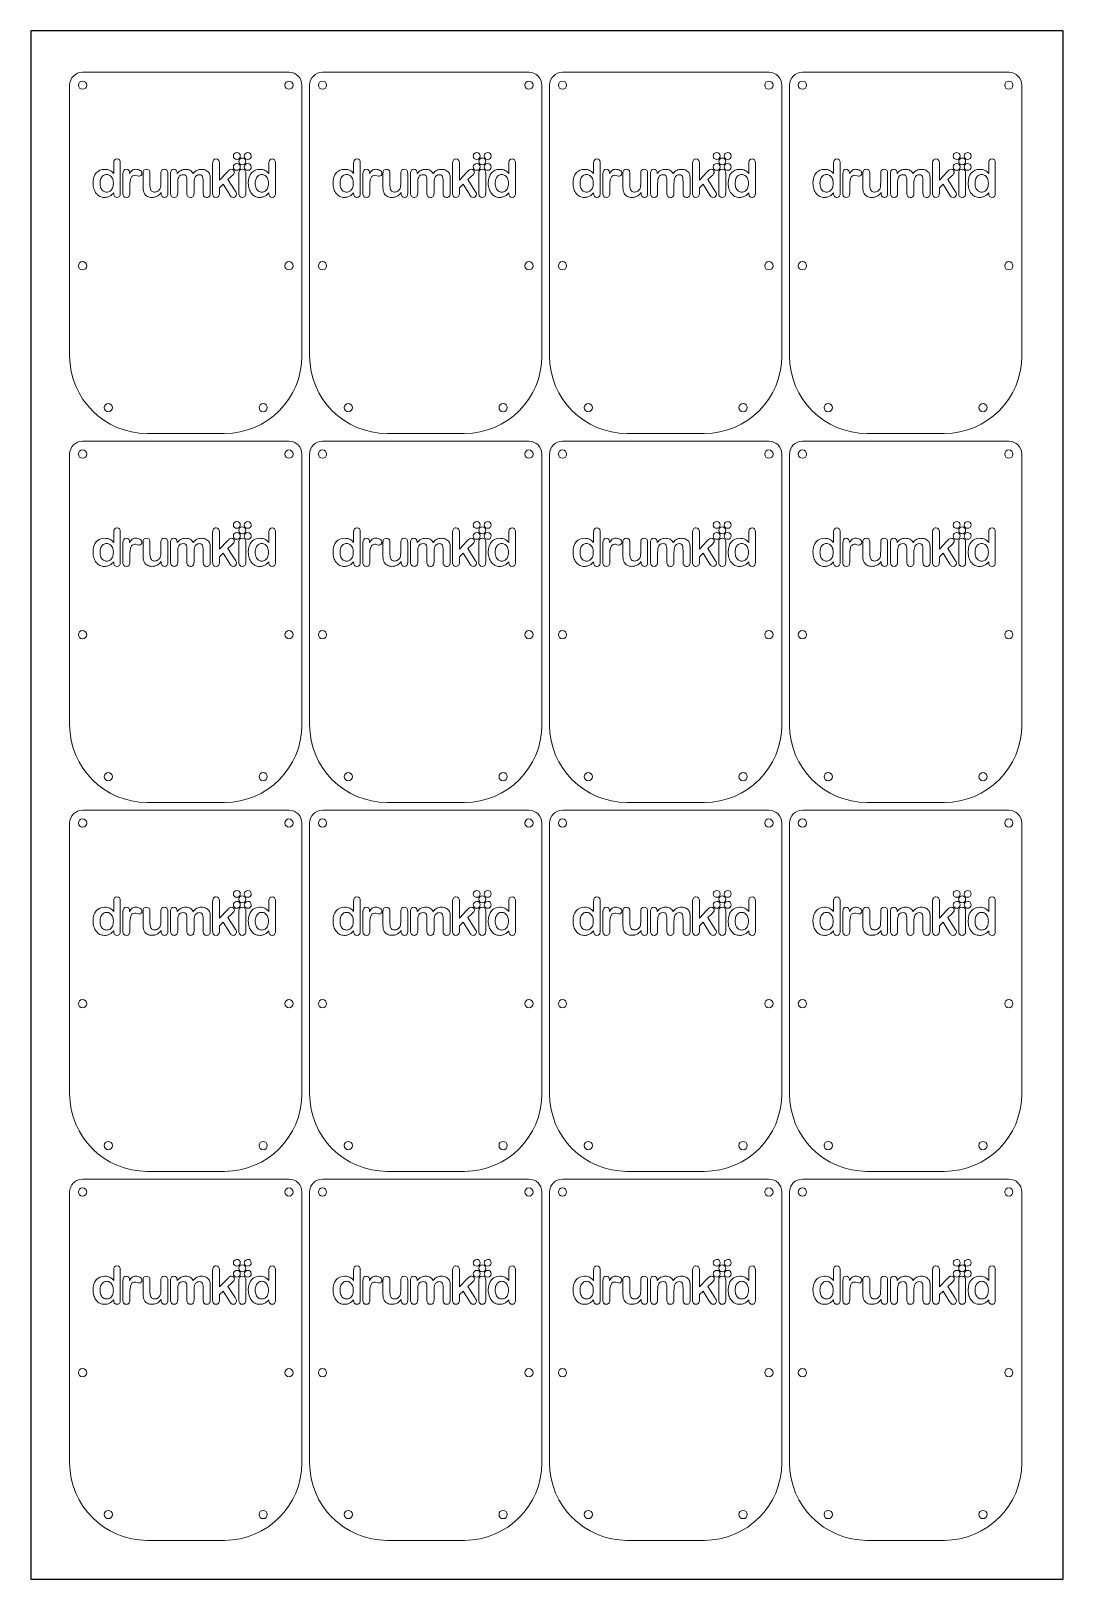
# Model space of a CAD drawing. Header units: millimetres. Extents: x 0 to 400, y 0 to 600.
import ezdxf

# ---------------------------------------------------------------- set-up
doc = ezdxf.new("R2010")
doc.units = ezdxf.units.MM
for name, color, linetype, lineweight, true_color in [('cut profiles', 1, 'Continuous', 9, 0xff0000), ('line engrave', 5, 'Continuous', 9, 0x0000ff), ('sheet outline', 3, 'Continuous', 25, 0x00ff00)]:
    doc.layers.add(name, color=color, linetype=linetype, lineweight=lineweight, true_color=true_color)

msp = doc.modelspace()

# ---------------------------------------------------------------- linework, layer by layer
at = {"layer": 'cut profiles'}
for p, q in [((20, 584), (100, 584)), ((113, 584), (193, 584)), ((206, 584), (286, 584)), ((299, 584), (379, 584)), ((15, 474), (15, 579)), ((105, 474), (105, 579)), ((108, 474), (108, 579)), ((198, 474), (198, 579)), ((201, 474), (201, 579)), ((291, 474), (291, 579)), ((294, 474), (294, 579)), ((384, 474), (384, 579)), ((45, 444), (75, 444)), ((138, 444), (168, 444)), ((231, 444), (261, 444)), ((324, 444), (354, 444)), ((20, 441), (100, 441)), ((113, 441), (193, 441)), ((206, 441), (286, 441)), ((299, 441), (379, 441)), ((15, 331), (15, 436)), ((105, 331), (105, 436)), ((108, 331), (108, 436)), ((198, 331), (198, 436)), ((201, 331), (201, 436)), ((291, 331), (291, 436)), ((294, 331), (294, 436)), ((384, 331), (384, 436)), ((45, 301), (75, 301)), ((138, 301), (168, 301)), ((231, 301), (261, 301)), ((324, 301), (354, 301)), ((20, 298), (100, 298)), ((113, 298), (193, 298)), ((206, 298), (286, 298)), ((299, 298), (379, 298)), ((15, 188), (15, 293)), ((105, 188), (105, 293)), ((108, 188), (108, 293)), ((198, 188), (198, 293)), ((201, 188), (201, 293)), ((291, 188), (291, 293)), ((294, 188), (294, 293)), ((384, 188), (384, 293)), ((45, 158), (75, 158)), ((138, 158), (168, 158)), ((231, 158), (261, 158)), ((324, 158), (354, 158)), ((15, 45), (15, 150)), ((20, 155), (100, 155)), ((105, 45), (105, 150)), ((108, 45), (108, 150)), ((113, 155), (193, 155)), ((198, 45), (198, 150)), ((201, 45), (201, 150)), ((206, 155), (286, 155)), ((291, 45), (291, 150)), ((294, 45), (294, 150)), ((299, 155), (379, 155)), ((384, 45), (384, 150)), ((45, 15), (75, 15)), ((138, 15), (168, 15)), ((231, 15), (261, 15)), ((324, 15), (354, 15))]:
    msp.add_line(p, q, dxfattribs=at)
for centre in [(20, 579), (100, 579), (113, 579), (193, 579), (206, 579), (286, 579), (299, 579), (379, 579), (20, 509), (100, 509), (113, 509), (193, 509), (206, 509), (286, 509), (299, 509), (379, 509), (30, 454), (90, 454), (123, 454), (183, 454), (216, 454), (276, 454), (309, 454), (369, 454), (20, 436), (100, 436), (113, 436), (193, 436), (206, 436), (286, 436), (299, 436), (379, 436), (20, 366), (100, 366), (113, 366), (193, 366), (206, 366), (286, 366), (299, 366), (379, 366), (30, 311), (90, 311), (123, 311), (183, 311), (216, 311), (276, 311), (309, 311), (369, 311), (20, 293), (100, 293), (113, 293), (193, 293), (206, 293), (286, 293), (299, 293), (379, 293), (20, 223), (100, 223), (113, 223), (193, 223), (206, 223), (286, 223), (299, 223), (379, 223), (30, 168), (90, 168), (123, 168), (183, 168), (216, 168), (276, 168), (309, 168), (369, 168), (20, 150), (100, 150), (113, 150), (193, 150), (206, 150), (286, 150), (299, 150), (379, 150), (20, 80), (100, 80), (113, 80), (193, 80), (206, 80), (286, 80), (299, 80), (379, 80), (30, 25), (90, 25), (123, 25), (183, 25), (216, 25), (276, 25), (309, 25), (369, 25)]:
    msp.add_circle(centre, 1.6, dxfattribs=at)
for centre, radius, start, end in [((20, 579), 5, 90, 180), ((100, 579), 5, 0, 90), ((113, 579), 5, 90, 180), ((193, 579), 5, 0, 90), ((206, 579), 5, 90, 180), ((286, 579), 5, 0, 90), ((299, 579), 5, 90, 180), ((379, 579), 5, 0, 90), ((45, 474), 30, 180, 270), ((75, 474), 30, 270, 0), ((138, 474), 30, 180, 270), ((168, 474), 30, 270, 0), ((231, 474), 30, 180, 270), ((261, 474), 30, 270, 0), ((324, 474), 30, 180, 270), ((354, 474), 30, 270, 0), ((20, 436), 5, 90, 180), ((100, 436), 5, 0, 90), ((113, 436), 5, 90, 180), ((193, 436), 5, 0, 90), ((206, 436), 5, 90, 180), ((286, 436), 5, 0, 90), ((299, 436), 5, 90, 180), ((379, 436), 5, 0, 90), ((45, 331), 30, 180, 270), ((75, 331), 30, 270, 0), ((138, 331), 30, 180, 270), ((168, 331), 30, 270, 0), ((231, 331), 30, 180, 270), ((261, 331), 30, 270, 0), ((324, 331), 30, 180, 270), ((354, 331), 30, 270, 0), ((20, 293), 5, 90, 180), ((100, 293), 5, 0, 90), ((113, 293), 5, 90, 180), ((193, 293), 5, 0, 90), ((206, 293), 5, 90, 180), ((286, 293), 5, 0, 90), ((299, 293), 5, 90, 180), ((379, 293), 5, 0, 90), ((45, 188), 30, 180, 270), ((75, 188), 30, 270, 0), ((138, 188), 30, 180, 270), ((168, 188), 30, 270, 0), ((231, 188), 30, 180, 270), ((261, 188), 30, 270, 0), ((324, 188), 30, 180, 270), ((354, 188), 30, 270, 0), ((20, 150), 5, 90, 180), ((100, 150), 5, 0, 90), ((113, 150), 5, 90, 180), ((193, 150), 5, 0, 90), ((206, 150), 5, 90, 180), ((286, 150), 5, 0, 90), ((299, 150), 5, 90, 180), ((379, 150), 5, 0, 90), ((45, 45), 30, 180, 270), ((75, 45), 30, 270, 0), ((138, 45), 30, 180, 270), ((168, 45), 30, 270, 0), ((231, 45), 30, 180, 270), ((261, 45), 30, 270, 0), ((324, 45), 30, 180, 270), ((354, 45), 30, 270, 0)]:
    msp.add_arc(centre, radius, start, end, dxfattribs=at)
at = {"layer": 'line engrave', "color": 5, "true_color": 0x0000ff}
for points in [[(32.07, 544.75), (32.07, 548.72)], [(34.61, 548.86), (34.61, 537)], [(70.41, 537.1), (70.41, 548.56)], [(73.08, 548.72), (73.08, 542.2), (76.11, 545.37)], [(92.21, 544.75), (92.21, 548.72)], [(94.75, 548.86), (94.75, 537)], [(125.07, 544.75), (125.07, 548.72)], [(127.61, 548.86), (127.61, 537)], [(163.41, 537.1), (163.41, 548.56)], [(166.08, 548.72), (166.08, 542.2), (169.11, 545.37)], [(185.21, 544.75), (185.21, 548.72)], [(187.75, 548.86), (187.75, 537)], [(218.07, 544.75), (218.07, 548.72)], [(220.61, 548.86), (220.61, 537)], [(256.41, 537.1), (256.41, 548.56)], [(259.08, 548.72), (259.08, 542.2), (262.11, 545.37)], [(278.21, 544.75), (278.21, 548.72)], [(280.75, 548.86), (280.75, 537)], [(311.07, 544.75), (311.07, 548.72)], [(313.61, 548.86), (313.61, 537)], [(349.41, 537.1), (349.41, 548.56)], [(352.08, 548.72), (352.08, 542.2), (355.11, 545.37)], [(371.21, 544.75), (371.21, 548.72)], [(373.75, 548.86), (373.75, 537)], [(35.64, 537.1), (35.64, 544.58)], [(43.43, 539.46), (43.43, 544.79)], [(46.12, 544.79), (46.12, 540.49)], [(50.33, 541.52), (50.33, 544.79)], [(53.01, 544.79), (53.01, 537)], [(54.11, 537.16), (54.11, 544.85)], [(56.67, 545.01), (56.67, 544.75)], [(56.88, 540.79), (56.88, 537.16)], [(60.44, 537.16), (60.44, 541.44)], [(63.21, 540.73), (63.21, 537.16)], [(66.71, 537.16), (66.71, 541.68)], [(69.5, 542.41), (69.5, 537.16)], [(76.91, 536.7), (74.54, 540.6), (73.08, 539.22), (73.08, 537.08)], [(77.76, 543.7), (76.33, 542.39), (79.09, 538.06)], [(80.56, 537.1), (80.56, 544.79)], [(83.25, 544.87), (83.25, 537.1)], [(128.64, 537.1), (128.64, 544.58)], [(136.43, 539.46), (136.43, 544.79)], [(139.12, 544.79), (139.12, 540.49)], [(143.33, 541.52), (143.33, 544.79)], [(146.01, 544.79), (146.01, 537)], [(147.11, 537.16), (147.11, 544.85)], [(149.67, 545.01), (149.67, 544.75)], [(149.88, 540.79), (149.88, 537.16)], [(153.44, 537.16), (153.44, 541.44)], [(156.21, 540.73), (156.21, 537.16)], [(159.71, 537.16), (159.71, 541.68)], [(162.5, 542.41), (162.5, 537.16)], [(169.91, 536.7), (167.54, 540.6), (166.08, 539.22), (166.08, 537.08)], [(170.76, 543.7), (169.33, 542.39), (172.09, 538.06)], [(173.56, 537.1), (173.56, 544.79)], [(176.25, 544.87), (176.25, 537.1)], [(221.64, 537.1), (221.64, 544.58)], [(229.43, 539.46), (229.43, 544.79)], [(232.12, 544.79), (232.12, 540.49)], [(236.33, 541.52), (236.33, 544.79)], [(239.01, 544.79), (239.01, 537)], [(240.11, 537.16), (240.11, 544.85)], [(242.67, 545.01), (242.67, 544.75)], [(242.88, 540.79), (242.88, 537.16)], [(246.44, 537.16), (246.44, 541.44)], [(249.21, 540.73), (249.21, 537.16)], [(252.71, 537.16), (252.71, 541.68)], [(255.5, 542.41), (255.5, 537.16)], [(262.91, 536.7), (260.54, 540.6), (259.08, 539.22), (259.08, 537.08)], [(263.76, 543.7), (262.33, 542.39), (265.09, 538.06)], [(266.56, 537.1), (266.56, 544.79)], [(269.25, 544.87), (269.25, 537.1)], [(314.64, 537.1), (314.64, 544.58)], [(322.43, 539.46), (322.43, 544.79)], [(325.12, 544.79), (325.12, 540.49)], [(329.33, 541.52), (329.33, 544.79)], [(332.01, 544.79), (332.01, 537)], [(333.11, 537.16), (333.11, 544.85)], [(335.67, 545.01), (335.67, 544.75)], [(335.88, 540.79), (335.88, 537.16)], [(339.44, 537.16), (339.44, 541.44)], [(342.21, 540.73), (342.21, 537.16)], [(345.71, 537.16), (345.71, 541.68)], [(348.5, 542.41), (348.5, 537.16)], [(355.91, 536.7), (353.54, 540.6), (352.08, 539.22), (352.08, 537.08)], [(356.76, 543.7), (355.33, 542.39), (358.09, 538.06)], [(359.56, 537.1), (359.56, 544.79)], [(362.25, 544.87), (362.25, 537.1)], [(32.07, 537), (32.07, 537.27)], [(38.32, 539.35), (38.32, 537.1)], [(50.49, 536.98), (50.49, 537.33)], [(92.21, 537), (92.21, 537.27)], [(125.07, 537), (125.07, 537.27)], [(131.32, 539.35), (131.32, 537.1)], [(143.49, 536.98), (143.49, 537.33)], [(185.21, 537), (185.21, 537.27)], [(218.07, 537), (218.07, 537.27)], [(224.32, 539.35), (224.32, 537.1)], [(236.49, 536.98), (236.49, 537.33)], [(278.21, 537), (278.21, 537.27)], [(311.07, 537), (311.07, 537.27)], [(317.32, 539.35), (317.32, 537.1)], [(329.49, 536.98), (329.49, 537.33)], [(371.21, 537), (371.21, 537.27)], [(32.07, 401.75), (32.07, 405.72)], [(34.61, 405.86), (34.61, 394)], [(56.67, 402.01), (56.67, 401.75)], [(70.41, 394.1), (70.41, 405.56)], [(73.08, 405.72), (73.08, 399.2), (76.11, 402.37)], [(92.21, 401.75), (92.21, 405.72)], [(94.75, 405.86), (94.75, 394)], [(125.07, 401.75), (125.07, 405.72)], [(127.61, 405.86), (127.61, 394)], [(149.67, 402.01), (149.67, 401.75)], [(163.41, 394.1), (163.41, 405.56)], [(166.08, 405.72), (166.08, 399.2), (169.11, 402.37)], [(185.21, 401.75), (185.21, 405.72)], [(187.75, 405.86), (187.75, 394)], [(218.07, 401.75), (218.07, 405.72)], [(220.61, 405.86), (220.61, 394)], [(242.67, 402.01), (242.67, 401.75)], [(256.41, 394.1), (256.41, 405.56)], [(259.08, 405.72), (259.08, 399.2), (262.11, 402.37)], [(278.21, 401.75), (278.21, 405.72)], [(280.75, 405.86), (280.75, 394)], [(311.07, 401.75), (311.07, 405.72)], [(313.61, 405.86), (313.61, 394)], [(335.67, 402.01), (335.67, 401.75)], [(349.41, 394.1), (349.41, 405.56)], [(352.08, 405.72), (352.08, 399.2), (355.11, 402.37)], [(371.21, 401.75), (371.21, 405.72)], [(373.75, 405.86), (373.75, 394)], [(35.64, 394.1), (35.64, 401.58)], [(38.32, 396.35), (38.32, 394.1)], [(43.43, 396.46), (43.43, 401.79)], [(46.12, 401.79), (46.12, 397.49)], [(50.33, 398.52), (50.33, 401.79)], [(53.01, 401.79), (53.01, 394)], [(54.11, 394.16), (54.11, 401.85)], [(56.88, 397.79), (56.88, 394.16)], [(60.44, 394.16), (60.44, 398.44)], [(63.21, 397.73), (63.21, 394.16)], [(66.71, 394.16), (66.71, 398.68)], [(69.5, 399.41), (69.5, 394.16)], [(76.91, 393.7), (74.54, 397.6), (73.08, 396.22), (73.08, 394.08)], [(77.76, 400.7), (76.33, 399.39), (79.09, 395.06)], [(80.56, 394.1), (80.56, 401.79)], [(83.25, 401.87), (83.25, 394.1)], [(128.64, 394.1), (128.64, 401.58)], [(131.32, 396.35), (131.32, 394.1)], [(136.43, 396.46), (136.43, 401.79)], [(139.12, 401.79), (139.12, 397.49)], [(143.33, 398.52), (143.33, 401.79)], [(146.01, 401.79), (146.01, 394)], [(147.11, 394.16), (147.11, 401.85)], [(149.88, 397.79), (149.88, 394.16)], [(153.44, 394.16), (153.44, 398.44)], [(156.21, 397.73), (156.21, 394.16)], [(159.71, 394.16), (159.71, 398.68)], [(162.5, 399.41), (162.5, 394.16)], [(169.91, 393.7), (167.54, 397.6), (166.08, 396.22), (166.08, 394.08)], [(170.76, 400.7), (169.33, 399.39), (172.09, 395.06)], [(173.56, 394.1), (173.56, 401.79)], [(176.25, 401.87), (176.25, 394.1)], [(221.64, 394.1), (221.64, 401.58)], [(224.32, 396.35), (224.32, 394.1)], [(229.43, 396.46), (229.43, 401.79)], [(232.12, 401.79), (232.12, 397.49)], [(236.33, 398.52), (236.33, 401.79)], [(239.01, 401.79), (239.01, 394)], [(240.11, 394.16), (240.11, 401.85)], [(242.88, 397.79), (242.88, 394.16)], [(246.44, 394.16), (246.44, 398.44)], [(249.21, 397.73), (249.21, 394.16)], [(252.71, 394.16), (252.71, 398.68)], [(255.5, 399.41), (255.5, 394.16)], [(262.91, 393.7), (260.54, 397.6), (259.08, 396.22), (259.08, 394.08)], [(263.76, 400.7), (262.33, 399.39), (265.09, 395.06)], [(266.56, 394.1), (266.56, 401.79)], [(269.25, 401.87), (269.25, 394.1)], [(314.64, 394.1), (314.64, 401.58)], [(317.32, 396.35), (317.32, 394.1)], [(322.43, 396.46), (322.43, 401.79)], [(325.12, 401.79), (325.12, 397.49)], [(329.33, 398.52), (329.33, 401.79)], [(332.01, 401.79), (332.01, 394)], [(333.11, 394.16), (333.11, 401.85)], [(335.88, 397.79), (335.88, 394.16)], [(339.44, 394.16), (339.44, 398.44)], [(342.21, 397.73), (342.21, 394.16)], [(345.71, 394.16), (345.71, 398.68)], [(348.5, 399.41), (348.5, 394.16)], [(355.91, 393.7), (353.54, 397.6), (352.08, 396.22), (352.08, 394.08)], [(356.76, 400.7), (355.33, 399.39), (358.09, 395.06)], [(359.56, 394.1), (359.56, 401.79)], [(362.25, 401.87), (362.25, 394.1)], [(32.07, 394), (32.07, 394.27)], [(50.49, 393.98), (50.49, 394.33)], [(92.21, 394), (92.21, 394.27)], [(125.07, 394), (125.07, 394.27)], [(143.49, 393.98), (143.49, 394.33)], [(185.21, 394), (185.21, 394.27)], [(218.07, 394), (218.07, 394.27)], [(236.49, 393.98), (236.49, 394.33)], [(278.21, 394), (278.21, 394.27)], [(311.07, 394), (311.07, 394.27)], [(329.49, 393.98), (329.49, 394.33)], [(371.21, 394), (371.21, 394.27)], [(32.07, 258.75), (32.07, 262.72)], [(34.61, 262.86), (34.61, 251)], [(35.64, 251.1), (35.64, 258.58)], [(43.43, 253.46), (43.43, 258.79)], [(46.12, 258.79), (46.12, 254.49)], [(50.33, 255.52), (50.33, 258.79)], [(53.01, 258.79), (53.01, 251)], [(54.11, 251.16), (54.11, 258.85)], [(56.67, 259.01), (56.67, 258.75)], [(70.41, 251.1), (70.41, 262.56)], [(73.08, 262.72), (73.08, 256.2), (76.11, 259.37)], [(80.56, 251.1), (80.56, 258.79)], [(83.25, 258.87), (83.25, 251.1)], [(92.21, 258.75), (92.21, 262.72)], [(94.75, 262.86), (94.75, 251)], [(125.07, 258.75), (125.07, 262.72)], [(127.61, 262.86), (127.61, 251)], [(128.64, 251.1), (128.64, 258.58)], [(136.43, 253.46), (136.43, 258.79)], [(139.12, 258.79), (139.12, 254.49)], [(143.33, 255.52), (143.33, 258.79)], [(146.01, 258.79), (146.01, 251)], [(147.11, 251.16), (147.11, 258.85)], [(149.67, 259.01), (149.67, 258.75)], [(163.41, 251.1), (163.41, 262.56)], [(166.08, 262.72), (166.08, 256.2), (169.11, 259.37)], [(173.56, 251.1), (173.56, 258.79)], [(176.25, 258.87), (176.25, 251.1)], [(185.21, 258.75), (185.21, 262.72)], [(187.75, 262.86), (187.75, 251)], [(218.07, 258.75), (218.07, 262.72)], [(220.61, 262.86), (220.61, 251)], [(221.64, 251.1), (221.64, 258.58)], [(229.43, 253.46), (229.43, 258.79)], [(232.12, 258.79), (232.12, 254.49)], [(236.33, 255.52), (236.33, 258.79)], [(239.01, 258.79), (239.01, 251)], [(240.11, 251.16), (240.11, 258.85)], [(242.67, 259.01), (242.67, 258.75)], [(256.41, 251.1), (256.41, 262.56)], [(259.08, 262.72), (259.08, 256.2), (262.11, 259.37)], [(266.56, 251.1), (266.56, 258.79)], [(269.25, 258.87), (269.25, 251.1)], [(278.21, 258.75), (278.21, 262.72)], [(280.75, 262.86), (280.75, 251)], [(311.07, 258.75), (311.07, 262.72)], [(313.61, 262.86), (313.61, 251)], [(314.64, 251.1), (314.64, 258.58)], [(322.43, 253.46), (322.43, 258.79)], [(325.12, 258.79), (325.12, 254.49)], [(329.33, 255.52), (329.33, 258.79)], [(332.01, 258.79), (332.01, 251)], [(333.11, 251.16), (333.11, 258.85)], [(335.67, 259.01), (335.67, 258.75)], [(349.41, 251.1), (349.41, 262.56)], [(352.08, 262.72), (352.08, 256.2), (355.11, 259.37)], [(359.56, 251.1), (359.56, 258.79)], [(362.25, 258.87), (362.25, 251.1)], [(371.21, 258.75), (371.21, 262.72)], [(373.75, 262.86), (373.75, 251)], [(38.32, 253.35), (38.32, 251.1)], [(56.88, 254.79), (56.88, 251.16)], [(60.44, 251.16), (60.44, 255.44)], [(63.21, 254.73), (63.21, 251.16)], [(66.71, 251.16), (66.71, 255.68)], [(69.5, 256.41), (69.5, 251.16)], [(76.91, 250.7), (74.54, 254.6), (73.08, 253.22), (73.08, 251.08)], [(77.76, 257.7), (76.33, 256.39), (79.09, 252.06)], [(131.32, 253.35), (131.32, 251.1)], [(149.88, 254.79), (149.88, 251.16)], [(153.44, 251.16), (153.44, 255.44)], [(156.21, 254.73), (156.21, 251.16)], [(159.71, 251.16), (159.71, 255.68)], [(162.5, 256.41), (162.5, 251.16)], [(169.91, 250.7), (167.54, 254.6), (166.08, 253.22), (166.08, 251.08)], [(170.76, 257.7), (169.33, 256.39), (172.09, 252.06)], [(224.32, 253.35), (224.32, 251.1)], [(242.88, 254.79), (242.88, 251.16)], [(246.44, 251.16), (246.44, 255.44)], [(249.21, 254.73), (249.21, 251.16)], [(252.71, 251.16), (252.71, 255.68)], [(255.5, 256.41), (255.5, 251.16)], [(262.91, 250.7), (260.54, 254.6), (259.08, 253.22), (259.08, 251.08)], [(263.76, 257.7), (262.33, 256.39), (265.09, 252.06)], [(317.32, 253.35), (317.32, 251.1)], [(335.88, 254.79), (335.88, 251.16)], [(339.44, 251.16), (339.44, 255.44)], [(342.21, 254.73), (342.21, 251.16)], [(345.71, 251.16), (345.71, 255.68)], [(348.5, 256.41), (348.5, 251.16)], [(355.91, 250.7), (353.54, 254.6), (352.08, 253.22), (352.08, 251.08)], [(356.76, 257.7), (355.33, 256.39), (358.09, 252.06)], [(32.07, 251), (32.07, 251.27)], [(50.49, 250.98), (50.49, 251.33)], [(92.21, 251), (92.21, 251.27)], [(125.07, 251), (125.07, 251.27)], [(143.49, 250.98), (143.49, 251.33)], [(185.21, 251), (185.21, 251.27)], [(218.07, 251), (218.07, 251.27)], [(236.49, 250.98), (236.49, 251.33)], [(278.21, 251), (278.21, 251.27)], [(311.07, 251), (311.07, 251.27)], [(329.49, 250.98), (329.49, 251.33)], [(371.21, 251), (371.21, 251.27)], [(32.07, 115.75), (32.07, 119.72)], [(34.61, 119.86), (34.61, 108)], [(35.64, 108.1), (35.64, 115.58)], [(43.43, 110.46), (43.43, 115.79)], [(46.12, 115.79), (46.12, 111.49)], [(50.33, 112.52), (50.33, 115.79)], [(53.01, 115.79), (53.01, 108)], [(54.11, 108.16), (54.11, 115.85)], [(56.67, 116.01), (56.67, 115.75)], [(70.41, 108.1), (70.41, 119.56)], [(73.08, 119.72), (73.08, 113.2), (76.11, 116.37)], [(77.76, 114.7), (76.33, 113.39), (79.09, 109.06)], [(80.56, 108.1), (80.56, 115.79)], [(83.25, 115.87), (83.25, 108.1)], [(92.21, 115.75), (92.21, 119.72)], [(94.75, 119.86), (94.75, 108)], [(125.07, 115.75), (125.07, 119.72)], [(127.61, 119.86), (127.61, 108)], [(128.64, 108.1), (128.64, 115.58)], [(136.43, 110.46), (136.43, 115.79)], [(139.12, 115.79), (139.12, 111.49)], [(143.33, 112.52), (143.33, 115.79)], [(146.01, 115.79), (146.01, 108)], [(147.11, 108.16), (147.11, 115.85)], [(149.67, 116.01), (149.67, 115.75)], [(163.41, 108.1), (163.41, 119.56)], [(166.08, 119.72), (166.08, 113.2), (169.11, 116.37)], [(170.76, 114.7), (169.33, 113.39), (172.09, 109.06)], [(173.56, 108.1), (173.56, 115.79)], [(176.25, 115.87), (176.25, 108.1)], [(185.21, 115.75), (185.21, 119.72)], [(187.75, 119.86), (187.75, 108)], [(218.07, 115.75), (218.07, 119.72)], [(220.61, 119.86), (220.61, 108)], [(221.64, 108.1), (221.64, 115.58)], [(229.43, 110.46), (229.43, 115.79)], [(232.12, 115.79), (232.12, 111.49)], [(236.33, 112.52), (236.33, 115.79)], [(239.01, 115.79), (239.01, 108)], [(240.11, 108.16), (240.11, 115.85)], [(242.67, 116.01), (242.67, 115.75)], [(256.41, 108.1), (256.41, 119.56)], [(259.08, 119.72), (259.08, 113.2), (262.11, 116.37)], [(263.76, 114.7), (262.33, 113.39), (265.09, 109.06)], [(266.56, 108.1), (266.56, 115.79)], [(269.25, 115.87), (269.25, 108.1)], [(278.21, 115.75), (278.21, 119.72)], [(280.75, 119.86), (280.75, 108)], [(311.07, 115.75), (311.07, 119.72)], [(313.61, 119.86), (313.61, 108)], [(314.64, 108.1), (314.64, 115.58)], [(322.43, 110.46), (322.43, 115.79)], [(325.12, 115.79), (325.12, 111.49)], [(329.33, 112.52), (329.33, 115.79)], [(332.01, 115.79), (332.01, 108)], [(333.11, 108.16), (333.11, 115.85)], [(335.67, 116.01), (335.67, 115.75)], [(349.41, 108.1), (349.41, 119.56)], [(352.08, 119.72), (352.08, 113.2), (355.11, 116.37)], [(356.76, 114.7), (355.33, 113.39), (358.09, 109.06)], [(359.56, 108.1), (359.56, 115.79)], [(362.25, 115.87), (362.25, 108.1)], [(371.21, 115.75), (371.21, 119.72)], [(373.75, 119.86), (373.75, 108)], [(32.07, 108), (32.07, 108.27)], [(38.32, 110.35), (38.32, 108.1)], [(50.49, 107.98), (50.49, 108.33)], [(56.88, 111.79), (56.88, 108.16)], [(60.44, 108.16), (60.44, 112.44)], [(63.21, 111.73), (63.21, 108.16)], [(66.71, 108.16), (66.71, 112.68)], [(69.5, 113.41), (69.5, 108.16)], [(76.91, 107.7), (74.54, 111.6), (73.08, 110.22), (73.08, 108.08)], [(92.21, 108), (92.21, 108.27)], [(125.07, 108), (125.07, 108.27)], [(131.32, 110.35), (131.32, 108.1)], [(143.49, 107.98), (143.49, 108.33)], [(149.88, 111.79), (149.88, 108.16)], [(153.44, 108.16), (153.44, 112.44)], [(156.21, 111.73), (156.21, 108.16)], [(159.71, 108.16), (159.71, 112.68)], [(162.5, 113.41), (162.5, 108.16)], [(169.91, 107.7), (167.54, 111.6), (166.08, 110.22), (166.08, 108.08)], [(185.21, 108), (185.21, 108.27)], [(218.07, 108), (218.07, 108.27)], [(224.32, 110.35), (224.32, 108.1)], [(236.49, 107.98), (236.49, 108.33)], [(242.88, 111.79), (242.88, 108.16)], [(246.44, 108.16), (246.44, 112.44)], [(249.21, 111.73), (249.21, 108.16)], [(252.71, 108.16), (252.71, 112.68)], [(255.5, 113.41), (255.5, 108.16)], [(262.91, 107.7), (260.54, 111.6), (259.08, 110.22), (259.08, 108.08)], [(278.21, 108), (278.21, 108.27)], [(311.07, 108), (311.07, 108.27)], [(317.32, 110.35), (317.32, 108.1)], [(329.49, 107.98), (329.49, 108.33)], [(335.88, 111.79), (335.88, 108.16)], [(339.44, 108.16), (339.44, 112.44)], [(342.21, 111.73), (342.21, 108.16)], [(345.71, 108.16), (345.71, 112.68)], [(348.5, 113.41), (348.5, 108.16)], [(355.91, 107.7), (353.54, 111.6), (352.08, 110.22), (352.08, 108.08)], [(371.21, 108), (371.21, 108.27)]]:
    msp.add_lwpolyline(points, dxfattribs=at)
for points in [[(78.44, 551.56), (78.44, 551.94), (78.57, 552.25), (78.84, 552.5)], [(78.84, 552.5), (79.12, 552.75), (79.44, 552.87), (79.8, 552.87)], [(79.8, 552.87), (80.14, 552.87), (80.45, 552.76), (80.72, 552.54)], [(80.72, 552.54), (80.99, 552.31), (81.13, 551.99), (81.13, 551.56)], [(82.69, 551.56), (82.69, 551.94), (82.83, 552.25), (83.09, 552.5)], [(83.09, 552.5), (83.37, 552.75), (83.69, 552.87), (84.05, 552.87)], [(84.05, 552.87), (84.4, 552.87), (84.71, 552.76), (84.97, 552.54)], [(84.97, 552.54), (85.24, 552.31), (85.38, 551.99), (85.38, 551.56)], [(171.44, 551.56), (171.44, 551.94), (171.57, 552.25), (171.84, 552.5)], [(171.84, 552.5), (172.12, 552.75), (172.44, 552.87), (172.8, 552.87)], [(172.8, 552.87), (173.14, 552.87), (173.45, 552.76), (173.72, 552.54)], [(173.72, 552.54), (173.99, 552.31), (174.13, 551.99), (174.13, 551.56)], [(175.69, 551.56), (175.69, 551.94), (175.83, 552.25), (176.09, 552.5)], [(176.09, 552.5), (176.37, 552.75), (176.69, 552.87), (177.05, 552.87)], [(177.05, 552.87), (177.4, 552.87), (177.71, 552.76), (177.97, 552.54)], [(177.97, 552.54), (178.24, 552.31), (178.38, 551.99), (178.38, 551.56)], [(264.44, 551.56), (264.44, 551.94), (264.57, 552.25), (264.84, 552.5)], [(264.84, 552.5), (265.12, 552.75), (265.44, 552.87), (265.8, 552.87)], [(265.8, 552.87), (266.14, 552.87), (266.45, 552.76), (266.72, 552.54)], [(266.72, 552.54), (266.99, 552.31), (267.13, 551.99), (267.13, 551.56)], [(268.69, 551.56), (268.69, 551.94), (268.83, 552.25), (269.09, 552.5)], [(269.09, 552.5), (269.37, 552.75), (269.69, 552.87), (270.05, 552.87)], [(270.05, 552.87), (270.4, 552.87), (270.71, 552.76), (270.97, 552.54)], [(270.97, 552.54), (271.24, 552.31), (271.38, 551.99), (271.38, 551.56)], [(357.44, 551.56), (357.44, 551.94), (357.57, 552.25), (357.84, 552.5)], [(357.84, 552.5), (358.12, 552.75), (358.44, 552.87), (358.8, 552.87)], [(358.8, 552.87), (359.14, 552.87), (359.45, 552.76), (359.72, 552.54)], [(359.72, 552.54), (359.99, 552.31), (360.13, 551.99), (360.13, 551.56)], [(361.69, 551.56), (361.69, 551.94), (361.83, 552.25), (362.09, 552.5)], [(362.09, 552.5), (362.37, 552.75), (362.69, 552.87), (363.05, 552.87)], [(363.05, 552.87), (363.4, 552.87), (363.71, 552.76), (363.97, 552.54)], [(363.97, 552.54), (364.24, 552.31), (364.38, 551.99), (364.38, 551.56)], [(25.32, 544.97), (26.14, 545.91), (27.22, 546.37), (28.56, 546.37)], [(28.56, 546.37), (29.33, 546.37), (29.99, 546.24), (30.52, 545.97)], [(32.07, 548.72), (32.07, 549.27), (32.18, 549.69), (32.4, 549.97)], [(32.4, 549.97), (32.62, 550.25), (32.94, 550.39), (33.34, 550.39)], [(33.34, 550.39), (33.75, 550.39), (34.06, 550.26), (34.28, 550)], [(34.28, 550), (34.5, 549.74), (34.61, 549.36), (34.61, 548.86)], [(35.64, 544.58), (35.64, 545.79), (36.07, 546.39), (36.95, 546.39)], [(36.95, 546.39), (37.39, 546.39), (37.71, 546.25), (37.91, 545.97)], [(39.22, 545.97), (39.56, 546.25), (40.01, 546.39), (40.58, 546.39)], [(40.58, 546.39), (41.14, 546.39), (41.69, 546.25), (42.22, 545.97)], [(43.8, 545.99), (44.04, 546.26), (44.36, 546.39), (44.76, 546.39)], [(44.76, 546.39), (45.17, 546.39), (45.5, 546.26), (45.75, 545.99)], [(50.71, 545.99), (50.96, 546.26), (51.28, 546.39), (51.68, 546.39)], [(51.68, 546.39), (52.08, 546.39), (52.4, 546.26), (52.65, 545.99)], [(54.11, 544.85), (54.11, 545.35), (54.23, 545.74), (54.46, 546)], [(54.46, 546), (54.69, 546.26), (55, 546.39), (55.38, 546.39)], [(55.38, 546.39), (55.75, 546.39), (56.06, 546.27), (56.3, 546.02)], [(56.3, 546.02), (56.55, 545.78), (56.67, 545.44), (56.67, 545.01)], [(58.17, 545.98), (58.7, 546.24), (59.29, 546.37), (59.94, 546.37)], [(59.94, 546.37), (60.62, 546.37), (61.2, 546.24), (61.68, 545.97)], [(64.34, 545.97), (64.86, 546.24), (65.43, 546.37), (66.06, 546.37)], [(66.06, 546.37), (66.8, 546.37), (67.43, 546.23), (67.96, 545.94)], [(70.41, 548.56), (70.41, 549.16), (70.52, 549.61), (70.75, 549.92)], [(70.75, 549.92), (70.98, 550.23), (71.31, 550.39), (71.73, 550.39)], [(71.73, 550.39), (72.15, 550.39), (72.48, 550.25), (72.72, 549.97)], [(72.72, 549.97), (72.96, 549.69), (73.08, 549.27), (73.08, 548.72)], [(76.11, 545.37), (76.48, 545.76), (76.76, 546.03), (76.96, 546.18)], [(76.96, 546.18), (77.16, 546.32), (77.4, 546.39), (77.68, 546.39)], [(77.68, 546.39), (78.01, 546.39), (78.29, 546.29), (78.52, 546.07)], [(78.83, 550.59), (78.57, 550.82), (78.44, 551.14), (78.44, 551.56)], [(78.44, 547.31), (78.44, 547.69), (78.57, 548), (78.84, 548.25)], [(78.83, 546.34), (78.57, 546.57), (78.44, 546.89), (78.44, 547.31)], [(78.52, 546.07), (78.74, 545.86), (78.85, 545.59), (78.85, 545.27)], [(79.8, 550.24), (79.42, 550.24), (79.1, 550.36), (78.83, 550.59)], [(79.8, 545.99), (79.42, 545.99), (79.1, 546.11), (78.83, 546.34)], [(78.84, 548.25), (79.12, 548.49), (79.44, 548.62), (79.8, 548.62)], [(80.73, 550.59), (80.47, 550.36), (80.16, 550.24), (79.8, 550.24)], [(79.8, 548.62), (80.14, 548.62), (80.45, 548.51), (80.72, 548.28)], [(80.73, 546.34), (80.47, 546.11), (80.16, 545.99), (79.8, 545.99)], [(80.56, 549.44), (80.56, 549.82), (80.7, 550.13), (80.97, 550.37)], [(80.96, 548.46), (80.7, 548.69), (80.56, 549.02), (80.56, 549.44)], [(80.72, 548.28), (80.99, 548.06), (81.13, 547.74), (81.13, 547.31)], [(81.13, 551.56), (81.13, 551.15), (80.99, 550.82), (80.73, 550.59)], [(81.13, 547.31), (81.13, 546.9), (80.99, 546.57), (80.73, 546.34)], [(80.93, 545.99), (81.18, 546.26), (81.5, 546.39), (81.89, 546.39)], [(81.92, 548.12), (81.55, 548.12), (81.23, 548.23), (80.96, 548.46)], [(80.97, 550.37), (81.24, 550.62), (81.56, 550.75), (81.92, 550.75)], [(81.89, 546.39), (82.29, 546.39), (82.61, 546.26), (82.87, 545.99)], [(81.92, 550.75), (82.27, 550.75), (82.58, 550.63), (82.85, 550.41)], [(82.86, 548.46), (82.6, 548.23), (82.28, 548.12), (81.92, 548.12)], [(83.08, 550.59), (82.82, 550.82), (82.69, 551.14), (82.69, 551.56)], [(82.69, 547.31), (82.69, 547.69), (82.83, 548), (83.09, 548.25)], [(83.08, 546.34), (82.82, 546.57), (82.69, 546.89), (82.69, 547.31)], [(82.85, 550.41), (83.12, 550.19), (83.25, 549.86), (83.25, 549.44)], [(83.25, 549.44), (83.25, 549.02), (83.12, 548.7), (82.86, 548.46)], [(84.05, 550.24), (83.68, 550.24), (83.35, 550.36), (83.08, 550.59)], [(84.05, 545.99), (83.68, 545.99), (83.35, 546.11), (83.08, 546.34)], [(83.09, 548.25), (83.37, 548.49), (83.69, 548.62), (84.05, 548.62)], [(84.98, 550.59), (84.72, 550.36), (84.41, 550.24), (84.05, 550.24)], [(84.05, 548.62), (84.4, 548.62), (84.71, 548.51), (84.97, 548.28)], [(84.98, 546.34), (84.72, 546.11), (84.41, 545.99), (84.05, 545.99)], [(84.97, 548.28), (85.24, 548.06), (85.38, 547.74), (85.38, 547.31)], [(85.38, 551.56), (85.38, 551.15), (85.25, 550.82), (84.98, 550.59)], [(85.38, 547.31), (85.38, 546.9), (85.25, 546.57), (84.98, 546.34)], [(85.46, 544.97), (86.28, 545.91), (87.36, 546.37), (88.7, 546.37)], [(88.7, 546.37), (89.47, 546.37), (90.12, 546.24), (90.65, 545.97)], [(92.21, 548.72), (92.21, 549.27), (92.32, 549.69), (92.53, 549.97)], [(92.53, 549.97), (92.76, 550.25), (93.07, 550.39), (93.48, 550.39)], [(93.48, 550.39), (93.89, 550.39), (94.2, 550.26), (94.41, 550)], [(94.41, 550), (94.64, 549.74), (94.75, 549.36), (94.75, 548.86)], [(118.32, 544.97), (119.14, 545.91), (120.22, 546.37), (121.56, 546.37)], [(121.56, 546.37), (122.33, 546.37), (122.99, 546.24), (123.52, 545.97)], [(125.07, 548.72), (125.07, 549.27), (125.18, 549.69), (125.4, 549.97)], [(125.4, 549.97), (125.62, 550.25), (125.94, 550.39), (126.34, 550.39)], [(126.34, 550.39), (126.75, 550.39), (127.06, 550.26), (127.28, 550)], [(127.28, 550), (127.5, 549.74), (127.61, 549.36), (127.61, 548.86)], [(128.64, 544.58), (128.64, 545.79), (129.07, 546.39), (129.95, 546.39)], [(129.95, 546.39), (130.39, 546.39), (130.71, 546.25), (130.91, 545.97)], [(132.22, 545.97), (132.56, 546.25), (133.01, 546.39), (133.58, 546.39)], [(133.58, 546.39), (134.14, 546.39), (134.69, 546.25), (135.22, 545.97)], [(136.8, 545.99), (137.04, 546.26), (137.36, 546.39), (137.76, 546.39)], [(137.76, 546.39), (138.17, 546.39), (138.5, 546.26), (138.75, 545.99)], [(143.71, 545.99), (143.96, 546.26), (144.28, 546.39), (144.68, 546.39)], [(144.68, 546.39), (145.08, 546.39), (145.4, 546.26), (145.65, 545.99)], [(147.11, 544.85), (147.11, 545.35), (147.23, 545.74), (147.46, 546)], [(147.46, 546), (147.69, 546.26), (148, 546.39), (148.38, 546.39)], [(148.38, 546.39), (148.75, 546.39), (149.06, 546.27), (149.3, 546.02)], [(149.3, 546.02), (149.55, 545.78), (149.67, 545.44), (149.67, 545.01)], [(151.17, 545.98), (151.7, 546.24), (152.29, 546.37), (152.94, 546.37)], [(152.94, 546.37), (153.62, 546.37), (154.2, 546.24), (154.68, 545.97)], [(157.34, 545.97), (157.86, 546.24), (158.43, 546.37), (159.06, 546.37)], [(159.06, 546.37), (159.8, 546.37), (160.43, 546.23), (160.96, 545.94)], [(163.41, 548.56), (163.41, 549.16), (163.52, 549.61), (163.75, 549.92)], [(163.75, 549.92), (163.98, 550.23), (164.31, 550.39), (164.73, 550.39)], [(164.73, 550.39), (165.15, 550.39), (165.48, 550.25), (165.72, 549.97)], [(165.72, 549.97), (165.96, 549.69), (166.08, 549.27), (166.08, 548.72)], [(169.11, 545.37), (169.48, 545.76), (169.76, 546.03), (169.96, 546.18)], [(169.96, 546.18), (170.16, 546.32), (170.4, 546.39), (170.68, 546.39)], [(170.68, 546.39), (171.01, 546.39), (171.29, 546.29), (171.52, 546.07)], [(171.83, 550.59), (171.57, 550.82), (171.44, 551.14), (171.44, 551.56)], [(171.44, 547.31), (171.44, 547.69), (171.57, 548), (171.84, 548.25)], [(171.83, 546.34), (171.57, 546.57), (171.44, 546.89), (171.44, 547.31)], [(171.52, 546.07), (171.74, 545.86), (171.85, 545.59), (171.85, 545.27)], [(172.8, 550.24), (172.42, 550.24), (172.1, 550.36), (171.83, 550.59)], [(172.8, 545.99), (172.42, 545.99), (172.1, 546.11), (171.83, 546.34)], [(171.84, 548.25), (172.12, 548.49), (172.44, 548.62), (172.8, 548.62)], [(173.73, 550.59), (173.47, 550.36), (173.16, 550.24), (172.8, 550.24)], [(172.8, 548.62), (173.14, 548.62), (173.45, 548.51), (173.72, 548.28)], [(173.73, 546.34), (173.47, 546.11), (173.16, 545.99), (172.8, 545.99)], [(173.56, 549.44), (173.56, 549.82), (173.7, 550.13), (173.97, 550.37)], [(173.96, 548.46), (173.7, 548.69), (173.56, 549.02), (173.56, 549.44)], [(173.72, 548.28), (173.99, 548.06), (174.13, 547.74), (174.13, 547.31)], [(174.13, 551.56), (174.13, 551.15), (173.99, 550.82), (173.73, 550.59)], [(174.13, 547.31), (174.13, 546.9), (173.99, 546.57), (173.73, 546.34)], [(173.93, 545.99), (174.18, 546.26), (174.5, 546.39), (174.89, 546.39)], [(174.92, 548.12), (174.55, 548.12), (174.23, 548.23), (173.96, 548.46)], [(173.97, 550.37), (174.24, 550.62), (174.56, 550.75), (174.92, 550.75)], [(174.89, 546.39), (175.29, 546.39), (175.61, 546.26), (175.87, 545.99)], [(174.92, 550.75), (175.27, 550.75), (175.58, 550.63), (175.85, 550.41)], [(175.86, 548.46), (175.6, 548.23), (175.28, 548.12), (174.92, 548.12)], [(176.08, 550.59), (175.82, 550.82), (175.69, 551.14), (175.69, 551.56)], [(175.69, 547.31), (175.69, 547.69), (175.83, 548), (176.09, 548.25)], [(176.08, 546.34), (175.82, 546.57), (175.69, 546.89), (175.69, 547.31)], [(175.85, 550.41), (176.12, 550.19), (176.25, 549.86), (176.25, 549.44)], [(176.25, 549.44), (176.25, 549.02), (176.12, 548.7), (175.86, 548.46)], [(177.05, 550.24), (176.68, 550.24), (176.35, 550.36), (176.08, 550.59)], [(177.05, 545.99), (176.68, 545.99), (176.35, 546.11), (176.08, 546.34)], [(176.09, 548.25), (176.37, 548.49), (176.69, 548.62), (177.05, 548.62)], [(177.98, 550.59), (177.72, 550.36), (177.41, 550.24), (177.05, 550.24)], [(177.05, 548.62), (177.4, 548.62), (177.71, 548.51), (177.97, 548.28)], [(177.98, 546.34), (177.72, 546.11), (177.41, 545.99), (177.05, 545.99)], [(177.97, 548.28), (178.24, 548.06), (178.38, 547.74), (178.38, 547.31)], [(178.38, 551.56), (178.38, 551.15), (178.25, 550.82), (177.98, 550.59)], [(178.38, 547.31), (178.38, 546.9), (178.25, 546.57), (177.98, 546.34)], [(178.46, 544.97), (179.28, 545.91), (180.36, 546.37), (181.7, 546.37)], [(181.7, 546.37), (182.47, 546.37), (183.12, 546.24), (183.65, 545.97)], [(185.21, 548.72), (185.21, 549.27), (185.32, 549.69), (185.53, 549.97)], [(185.53, 549.97), (185.76, 550.25), (186.07, 550.39), (186.48, 550.39)], [(186.48, 550.39), (186.89, 550.39), (187.2, 550.26), (187.41, 550)], [(187.41, 550), (187.64, 549.74), (187.75, 549.36), (187.75, 548.86)], [(211.32, 544.97), (212.14, 545.91), (213.22, 546.37), (214.56, 546.37)], [(214.56, 546.37), (215.33, 546.37), (215.99, 546.24), (216.52, 545.97)], [(218.07, 548.72), (218.07, 549.27), (218.18, 549.69), (218.4, 549.97)], [(218.4, 549.97), (218.62, 550.25), (218.94, 550.39), (219.34, 550.39)], [(219.34, 550.39), (219.75, 550.39), (220.06, 550.26), (220.28, 550)], [(220.28, 550), (220.5, 549.74), (220.61, 549.36), (220.61, 548.86)], [(221.64, 544.58), (221.64, 545.79), (222.07, 546.39), (222.95, 546.39)], [(222.95, 546.39), (223.39, 546.39), (223.71, 546.25), (223.91, 545.97)], [(225.22, 545.97), (225.56, 546.25), (226.01, 546.39), (226.58, 546.39)], [(226.58, 546.39), (227.14, 546.39), (227.69, 546.25), (228.22, 545.97)], [(229.8, 545.99), (230.04, 546.26), (230.36, 546.39), (230.76, 546.39)], [(230.76, 546.39), (231.17, 546.39), (231.5, 546.26), (231.75, 545.99)], [(236.71, 545.99), (236.96, 546.26), (237.28, 546.39), (237.68, 546.39)], [(237.68, 546.39), (238.08, 546.39), (238.4, 546.26), (238.65, 545.99)], [(240.11, 544.85), (240.11, 545.35), (240.23, 545.74), (240.46, 546)], [(240.46, 546), (240.69, 546.26), (241, 546.39), (241.38, 546.39)], [(241.38, 546.39), (241.75, 546.39), (242.06, 546.27), (242.3, 546.02)], [(242.3, 546.02), (242.55, 545.78), (242.67, 545.44), (242.67, 545.01)], [(244.17, 545.98), (244.7, 546.24), (245.29, 546.37), (245.94, 546.37)], [(245.94, 546.37), (246.62, 546.37), (247.2, 546.24), (247.68, 545.97)], [(250.34, 545.97), (250.86, 546.24), (251.43, 546.37), (252.06, 546.37)], [(252.06, 546.37), (252.8, 546.37), (253.43, 546.23), (253.96, 545.94)], [(256.41, 548.56), (256.41, 549.16), (256.52, 549.61), (256.75, 549.92)], [(256.75, 549.92), (256.98, 550.23), (257.31, 550.39), (257.73, 550.39)], [(257.73, 550.39), (258.15, 550.39), (258.48, 550.25), (258.72, 549.97)], [(258.72, 549.97), (258.96, 549.69), (259.08, 549.27), (259.08, 548.72)], [(262.11, 545.37), (262.48, 545.76), (262.76, 546.03), (262.96, 546.18)], [(262.96, 546.18), (263.16, 546.32), (263.4, 546.39), (263.68, 546.39)], [(263.68, 546.39), (264.01, 546.39), (264.29, 546.29), (264.52, 546.07)], [(264.83, 550.59), (264.57, 550.82), (264.44, 551.14), (264.44, 551.56)], [(264.44, 547.31), (264.44, 547.69), (264.57, 548), (264.84, 548.25)], [(264.83, 546.34), (264.57, 546.57), (264.44, 546.89), (264.44, 547.31)], [(264.52, 546.07), (264.74, 545.86), (264.85, 545.59), (264.85, 545.27)], [(265.8, 550.24), (265.42, 550.24), (265.1, 550.36), (264.83, 550.59)], [(265.8, 545.99), (265.42, 545.99), (265.1, 546.11), (264.83, 546.34)], [(264.84, 548.25), (265.12, 548.49), (265.44, 548.62), (265.8, 548.62)], [(266.73, 550.59), (266.47, 550.36), (266.16, 550.24), (265.8, 550.24)], [(265.8, 548.62), (266.14, 548.62), (266.45, 548.51), (266.72, 548.28)], [(266.73, 546.34), (266.47, 546.11), (266.16, 545.99), (265.8, 545.99)], [(266.56, 549.44), (266.56, 549.82), (266.7, 550.13), (266.97, 550.37)], [(266.96, 548.46), (266.7, 548.69), (266.56, 549.02), (266.56, 549.44)], [(266.72, 548.28), (266.99, 548.06), (267.13, 547.74), (267.13, 547.31)], [(267.13, 551.56), (267.13, 551.15), (266.99, 550.82), (266.73, 550.59)], [(267.13, 547.31), (267.13, 546.9), (266.99, 546.57), (266.73, 546.34)], [(266.93, 545.99), (267.18, 546.26), (267.5, 546.39), (267.89, 546.39)], [(267.92, 548.12), (267.55, 548.12), (267.23, 548.23), (266.96, 548.46)], [(266.97, 550.37), (267.24, 550.62), (267.56, 550.75), (267.92, 550.75)], [(267.89, 546.39), (268.29, 546.39), (268.61, 546.26), (268.87, 545.99)], [(267.92, 550.75), (268.27, 550.75), (268.58, 550.63), (268.85, 550.41)], [(268.86, 548.46), (268.6, 548.23), (268.28, 548.12), (267.92, 548.12)], [(269.08, 550.59), (268.82, 550.82), (268.69, 551.14), (268.69, 551.56)], [(268.69, 547.31), (268.69, 547.69), (268.83, 548), (269.09, 548.25)], [(269.08, 546.34), (268.82, 546.57), (268.69, 546.89), (268.69, 547.31)], [(268.85, 550.41), (269.12, 550.19), (269.25, 549.86), (269.25, 549.44)], [(269.25, 549.44), (269.25, 549.02), (269.12, 548.7), (268.86, 548.46)], [(270.05, 550.24), (269.68, 550.24), (269.35, 550.36), (269.08, 550.59)], [(270.05, 545.99), (269.68, 545.99), (269.35, 546.11), (269.08, 546.34)], [(269.09, 548.25), (269.37, 548.49), (269.69, 548.62), (270.05, 548.62)], [(270.98, 550.59), (270.72, 550.36), (270.41, 550.24), (270.05, 550.24)], [(270.05, 548.62), (270.4, 548.62), (270.71, 548.51), (270.97, 548.28)], [(270.98, 546.34), (270.72, 546.11), (270.41, 545.99), (270.05, 545.99)], [(270.97, 548.28), (271.24, 548.06), (271.38, 547.74), (271.38, 547.31)], [(271.38, 551.56), (271.38, 551.15), (271.25, 550.82), (270.98, 550.59)], [(271.38, 547.31), (271.38, 546.9), (271.25, 546.57), (270.98, 546.34)], [(271.46, 544.97), (272.28, 545.91), (273.36, 546.37), (274.7, 546.37)], [(274.7, 546.37), (275.47, 546.37), (276.12, 546.24), (276.65, 545.97)], [(278.21, 548.72), (278.21, 549.27), (278.32, 549.69), (278.53, 549.97)], [(278.53, 549.97), (278.76, 550.25), (279.07, 550.39), (279.48, 550.39)], [(279.48, 550.39), (279.89, 550.39), (280.2, 550.26), (280.41, 550)], [(280.41, 550), (280.64, 549.74), (280.75, 549.36), (280.75, 548.86)], [(304.32, 544.97), (305.14, 545.91), (306.22, 546.37), (307.56, 546.37)], [(307.56, 546.37), (308.33, 546.37), (308.99, 546.24), (309.52, 545.97)], [(311.07, 548.72), (311.07, 549.27), (311.18, 549.69), (311.4, 549.97)], [(311.4, 549.97), (311.62, 550.25), (311.94, 550.39), (312.34, 550.39)], [(312.34, 550.39), (312.75, 550.39), (313.06, 550.26), (313.28, 550)], [(313.28, 550), (313.5, 549.74), (313.61, 549.36), (313.61, 548.86)], [(314.64, 544.58), (314.64, 545.79), (315.07, 546.39), (315.95, 546.39)], [(315.95, 546.39), (316.39, 546.39), (316.71, 546.25), (316.91, 545.97)], [(318.22, 545.97), (318.56, 546.25), (319.01, 546.39), (319.58, 546.39)], [(319.58, 546.39), (320.14, 546.39), (320.69, 546.25), (321.22, 545.97)], [(322.8, 545.99), (323.04, 546.26), (323.36, 546.39), (323.76, 546.39)], [(323.76, 546.39), (324.17, 546.39), (324.5, 546.26), (324.75, 545.99)], [(329.71, 545.99), (329.96, 546.26), (330.28, 546.39), (330.68, 546.39)], [(330.68, 546.39), (331.08, 546.39), (331.4, 546.26), (331.65, 545.99)], [(333.11, 544.85), (333.11, 545.35), (333.23, 545.74), (333.46, 546)], [(333.46, 546), (333.69, 546.26), (334, 546.39), (334.38, 546.39)], [(334.38, 546.39), (334.75, 546.39), (335.06, 546.27), (335.3, 546.02)], [(335.3, 546.02), (335.55, 545.78), (335.67, 545.44), (335.67, 545.01)], [(337.17, 545.98), (337.7, 546.24), (338.29, 546.37), (338.94, 546.37)], [(338.94, 546.37), (339.62, 546.37), (340.2, 546.24), (340.68, 545.97)], [(343.34, 545.97), (343.86, 546.24), (344.43, 546.37), (345.06, 546.37)], [(345.06, 546.37), (345.8, 546.37), (346.43, 546.23), (346.96, 545.94)], [(349.41, 548.56), (349.41, 549.16), (349.52, 549.61), (349.75, 549.92)], [(349.75, 549.92), (349.98, 550.23), (350.31, 550.39), (350.73, 550.39)], [(350.73, 550.39), (351.15, 550.39), (351.48, 550.25), (351.72, 549.97)], [(351.72, 549.97), (351.96, 549.69), (352.08, 549.27), (352.08, 548.72)], [(355.11, 545.37), (355.48, 545.76), (355.76, 546.03), (355.96, 546.18)], [(355.96, 546.18), (356.16, 546.32), (356.4, 546.39), (356.68, 546.39)], [(356.68, 546.39), (357.01, 546.39), (357.29, 546.29), (357.52, 546.07)], [(357.83, 550.59), (357.57, 550.82), (357.44, 551.14), (357.44, 551.56)], [(357.44, 547.31), (357.44, 547.69), (357.57, 548), (357.84, 548.25)], [(357.83, 546.34), (357.57, 546.57), (357.44, 546.89), (357.44, 547.31)], [(357.52, 546.07), (357.74, 545.86), (357.85, 545.59), (357.85, 545.27)], [(358.8, 550.24), (358.42, 550.24), (358.1, 550.36), (357.83, 550.59)], [(358.8, 545.99), (358.42, 545.99), (358.1, 546.11), (357.83, 546.34)], [(357.84, 548.25), (358.12, 548.49), (358.44, 548.62), (358.8, 548.62)], [(359.73, 550.59), (359.47, 550.36), (359.16, 550.24), (358.8, 550.24)], [(358.8, 548.62), (359.14, 548.62), (359.45, 548.51), (359.72, 548.28)], [(359.73, 546.34), (359.47, 546.11), (359.16, 545.99), (358.8, 545.99)], [(359.56, 549.44), (359.56, 549.82), (359.7, 550.13), (359.97, 550.37)], [(359.96, 548.46), (359.7, 548.69), (359.56, 549.02), (359.56, 549.44)], [(359.72, 548.28), (359.99, 548.06), (360.13, 547.74), (360.13, 547.31)], [(360.13, 551.56), (360.13, 551.15), (359.99, 550.82), (359.73, 550.59)], [(360.13, 547.31), (360.13, 546.9), (359.99, 546.57), (359.73, 546.34)], [(359.93, 545.99), (360.18, 546.26), (360.5, 546.39), (360.89, 546.39)], [(360.92, 548.12), (360.55, 548.12), (360.23, 548.23), (359.96, 548.46)], [(359.97, 550.37), (360.24, 550.62), (360.56, 550.75), (360.92, 550.75)], [(360.89, 546.39), (361.29, 546.39), (361.61, 546.26), (361.87, 545.99)], [(360.92, 550.75), (361.27, 550.75), (361.58, 550.63), (361.85, 550.41)], [(361.86, 548.46), (361.6, 548.23), (361.28, 548.12), (360.92, 548.12)], [(362.08, 550.59), (361.82, 550.82), (361.69, 551.14), (361.69, 551.56)], [(361.69, 547.31), (361.69, 547.69), (361.83, 548), (362.09, 548.25)], [(362.08, 546.34), (361.82, 546.57), (361.69, 546.89), (361.69, 547.31)], [(361.85, 550.41), (362.12, 550.19), (362.25, 549.86), (362.25, 549.44)], [(362.25, 549.44), (362.25, 549.02), (362.12, 548.7), (361.86, 548.46)], [(363.05, 550.24), (362.68, 550.24), (362.35, 550.36), (362.08, 550.59)], [(363.05, 545.99), (362.68, 545.99), (362.35, 546.11), (362.08, 546.34)], [(362.09, 548.25), (362.37, 548.49), (362.69, 548.62), (363.05, 548.62)], [(363.98, 550.59), (363.72, 550.36), (363.41, 550.24), (363.05, 550.24)], [(363.05, 548.62), (363.4, 548.62), (363.71, 548.51), (363.97, 548.28)], [(363.98, 546.34), (363.72, 546.11), (363.41, 545.99), (363.05, 545.99)], [(363.97, 548.28), (364.24, 548.06), (364.38, 547.74), (364.38, 547.31)], [(364.38, 551.56), (364.38, 551.15), (364.25, 550.82), (363.98, 550.59)], [(364.38, 547.31), (364.38, 546.9), (364.25, 546.57), (363.98, 546.34)], [(364.46, 544.97), (365.28, 545.91), (366.36, 546.37), (367.7, 546.37)], [(367.7, 546.37), (368.47, 546.37), (369.12, 546.24), (369.65, 545.97)], [(371.21, 548.72), (371.21, 549.27), (371.32, 549.69), (371.53, 549.97)], [(371.53, 549.97), (371.76, 550.25), (372.07, 550.39), (372.48, 550.39)], [(372.48, 550.39), (372.89, 550.39), (373.2, 550.26), (373.41, 550)], [(373.41, 550), (373.64, 549.74), (373.75, 549.36), (373.75, 548.86)], [(24.09, 541.04), (24.09, 542.72), (24.5, 544.03), (25.32, 544.97)], [(24.4, 538.82), (24.19, 539.51), (24.09, 540.25), (24.09, 541.04)], [(27.1, 542.76), (26.89, 542.24), (26.79, 541.64), (26.79, 540.95)], [(26.79, 540.95), (26.79, 540.22), (26.9, 539.6), (27.12, 539.09)], [(28.01, 543.96), (27.62, 543.69), (27.32, 543.29), (27.1, 542.76)], [(29.33, 544.39), (28.84, 544.39), (28.4, 544.25), (28.01, 543.96)], [(30.63, 543.97), (30.23, 544.25), (29.8, 544.39), (29.33, 544.39)], [(30.52, 545.97), (31.05, 545.71), (31.57, 545.3), (32.07, 544.75)], [(31.57, 542.79), (31.34, 543.31), (31.03, 543.7), (30.63, 543.97)], [(31.93, 540.95), (31.93, 541.67), (31.81, 542.28), (31.57, 542.79)], [(31.57, 539.04), (31.81, 539.55), (31.93, 540.19), (31.93, 540.95)], [(37.91, 545.97), (38.11, 545.69), (38.22, 545.27), (38.24, 544.72)], [(38.24, 544.72), (38.56, 545.27), (38.89, 545.69), (39.22, 545.97)], [(38.4, 541.39), (38.35, 540.84), (38.32, 540.15), (38.32, 539.35)], [(38.69, 542.85), (38.55, 542.44), (38.46, 541.96), (38.4, 541.39)], [(39.27, 543.77), (39.02, 543.56), (38.83, 543.26), (38.69, 542.85)], [(40.23, 544.08), (39.84, 544.08), (39.52, 543.98), (39.27, 543.77)], [(41.23, 543.89), (40.85, 544.02), (40.52, 544.08), (40.23, 544.08)], [(41.95, 543.72), (41.85, 543.72), (41.61, 543.78), (41.23, 543.89)], [(42.68, 544.03), (42.45, 543.82), (42.21, 543.72), (41.95, 543.72)], [(42.22, 545.97), (42.75, 545.69), (43.02, 545.31), (43.02, 544.85)], [(43.02, 544.85), (43.02, 544.52), (42.91, 544.25), (42.68, 544.03)], [(43.43, 544.79), (43.43, 545.33), (43.56, 545.73), (43.8, 545.99)], [(45.75, 545.99), (46, 545.72), (46.12, 545.32), (46.12, 544.79)], [(46.12, 540.49), (46.12, 539.86), (46.17, 539.34), (46.28, 538.91)], [(50.11, 539.02), (50.26, 539.4), (50.33, 540.24), (50.33, 541.52)], [(50.33, 544.79), (50.33, 545.32), (50.46, 545.72), (50.71, 545.99)], [(52.65, 545.99), (52.89, 545.73), (53.01, 545.33), (53.01, 544.79)], [(56.67, 544.75), (57.14, 545.31), (57.64, 545.72), (58.17, 545.98)], [(57.29, 543.39), (57.02, 542.79), (56.88, 541.92), (56.88, 540.79)], [(59.04, 544.3), (58.16, 544.3), (57.58, 544), (57.29, 543.39)], [(60, 543.93), (59.8, 544.18), (59.48, 544.3), (59.04, 544.3)], [(60.37, 543.02), (60.33, 543.39), (60.2, 543.7), (60, 543.93)], [(60.44, 541.44), (60.44, 542.12), (60.42, 542.64), (60.37, 543.02)], [(61.68, 545.97), (62.17, 545.7), (62.57, 545.3), (62.88, 544.75)], [(62.88, 544.75), (63.34, 545.3), (63.82, 545.71), (64.34, 545.97)], [(63.51, 543.14), (63.31, 542.68), (63.21, 541.88), (63.21, 540.73)], [(64.24, 543.98), (63.93, 543.77), (63.68, 543.49), (63.51, 543.14)], [(65.26, 544.3), (64.9, 544.3), (64.56, 544.19), (64.24, 543.98)], [(66.24, 543.94), (66.03, 544.18), (65.7, 544.3), (65.26, 544.3)], [(66.64, 543.07), (66.59, 543.42), (66.46, 543.71), (66.24, 543.94)], [(66.71, 541.68), (66.71, 542.26), (66.69, 542.72), (66.64, 543.07)], [(67.96, 545.94), (68.5, 545.65), (68.89, 545.24), (69.16, 544.7)], [(69.16, 544.7), (69.39, 544.22), (69.5, 543.45), (69.5, 542.41)], [(78.85, 545.27), (78.85, 544.88), (78.49, 544.35), (77.76, 543.7)], [(80.56, 544.79), (80.56, 545.32), (80.69, 545.72), (80.93, 545.99)], [(82.87, 545.99), (83.12, 545.72), (83.25, 545.35), (83.25, 544.87)], [(84.23, 541.04), (84.23, 542.72), (84.64, 544.03), (85.46, 544.97)], [(84.53, 538.82), (84.33, 539.51), (84.23, 540.25), (84.23, 541.04)], [(87.24, 542.76), (87.03, 542.24), (86.92, 541.64), (86.92, 540.95)], [(86.92, 540.95), (86.92, 540.22), (87.03, 539.6), (87.26, 539.09)], [(88.14, 543.96), (87.76, 543.69), (87.45, 543.29), (87.24, 542.76)], [(89.46, 544.39), (88.97, 544.39), (88.53, 544.25), (88.14, 543.96)], [(90.76, 543.97), (90.37, 544.25), (89.94, 544.39), (89.46, 544.39)], [(90.65, 545.97), (91.19, 545.71), (91.7, 545.3), (92.21, 544.75)], [(91.71, 542.79), (91.48, 543.31), (91.16, 543.7), (90.76, 543.97)], [(92.06, 540.95), (92.06, 541.67), (91.94, 542.28), (91.71, 542.79)], [(91.71, 539.04), (91.94, 539.55), (92.06, 540.19), (92.06, 540.95)], [(117.09, 541.04), (117.09, 542.72), (117.5, 544.03), (118.32, 544.97)], [(117.4, 538.82), (117.19, 539.51), (117.09, 540.25), (117.09, 541.04)], [(120.1, 542.76), (119.89, 542.24), (119.79, 541.64), (119.79, 540.95)], [(119.79, 540.95), (119.79, 540.22), (119.9, 539.6), (120.12, 539.09)], [(121.01, 543.96), (120.62, 543.69), (120.32, 543.29), (120.1, 542.76)], [(122.33, 544.39), (121.84, 544.39), (121.4, 544.25), (121.01, 543.96)], [(123.63, 543.97), (123.23, 544.25), (122.8, 544.39), (122.33, 544.39)], [(123.52, 545.97), (124.05, 545.71), (124.57, 545.3), (125.07, 544.75)], [(124.57, 542.79), (124.34, 543.31), (124.03, 543.7), (123.63, 543.97)], [(124.93, 540.95), (124.93, 541.67), (124.81, 542.28), (124.57, 542.79)], [(124.57, 539.04), (124.81, 539.55), (124.93, 540.19), (124.93, 540.95)], [(130.91, 545.97), (131.11, 545.69), (131.22, 545.27), (131.24, 544.72)], [(131.24, 544.72), (131.56, 545.27), (131.89, 545.69), (132.22, 545.97)], [(131.4, 541.39), (131.35, 540.84), (131.32, 540.15), (131.32, 539.35)], [(131.69, 542.85), (131.55, 542.44), (131.46, 541.96), (131.4, 541.39)], [(132.27, 543.77), (132.02, 543.56), (131.83, 543.26), (131.69, 542.85)], [(133.23, 544.08), (132.84, 544.08), (132.52, 543.98), (132.27, 543.77)], [(134.23, 543.89), (133.85, 544.02), (133.52, 544.08), (133.23, 544.08)], [(134.95, 543.72), (134.85, 543.72), (134.61, 543.78), (134.23, 543.89)], [(135.68, 544.03), (135.45, 543.82), (135.21, 543.72), (134.95, 543.72)], [(135.22, 545.97), (135.75, 545.69), (136.02, 545.31), (136.02, 544.85)], [(136.02, 544.85), (136.02, 544.52), (135.91, 544.25), (135.68, 544.03)], [(136.43, 544.79), (136.43, 545.33), (136.56, 545.73), (136.8, 545.99)], [(138.75, 545.99), (139, 545.72), (139.12, 545.32), (139.12, 544.79)], [(139.12, 540.49), (139.12, 539.86), (139.17, 539.34), (139.28, 538.91)], [(143.11, 539.02), (143.26, 539.4), (143.33, 540.24), (143.33, 541.52)], [(143.33, 544.79), (143.33, 545.32), (143.46, 545.72), (143.71, 545.99)], [(145.65, 545.99), (145.89, 545.73), (146.01, 545.33), (146.01, 544.79)], [(149.67, 544.75), (150.14, 545.31), (150.64, 545.72), (151.17, 545.98)], [(150.29, 543.39), (150.02, 542.79), (149.88, 541.92), (149.88, 540.79)], [(152.04, 544.3), (151.16, 544.3), (150.58, 544), (150.29, 543.39)], [(153, 543.93), (152.8, 544.18), (152.48, 544.3), (152.04, 544.3)], [(153.37, 543.02), (153.33, 543.39), (153.2, 543.7), (153, 543.93)], [(153.44, 541.44), (153.44, 542.12), (153.42, 542.64), (153.37, 543.02)], [(154.68, 545.97), (155.17, 545.7), (155.57, 545.3), (155.88, 544.75)], [(155.88, 544.75), (156.34, 545.3), (156.82, 545.71), (157.34, 545.97)], [(156.51, 543.14), (156.31, 542.68), (156.21, 541.88), (156.21, 540.73)], [(157.24, 543.98), (156.93, 543.77), (156.68, 543.49), (156.51, 543.14)], [(158.26, 544.3), (157.9, 544.3), (157.56, 544.19), (157.24, 543.98)], [(159.24, 543.94), (159.03, 544.18), (158.7, 544.3), (158.26, 544.3)], [(159.64, 543.07), (159.59, 543.42), (159.46, 543.71), (159.24, 543.94)], [(159.71, 541.68), (159.71, 542.26), (159.69, 542.72), (159.64, 543.07)], [(160.96, 545.94), (161.5, 545.65), (161.89, 545.24), (162.16, 544.7)], [(162.16, 544.7), (162.39, 544.22), (162.5, 543.45), (162.5, 542.41)], [(171.85, 545.27), (171.85, 544.88), (171.49, 544.35), (170.76, 543.7)], [(173.56, 544.79), (173.56, 545.32), (173.69, 545.72), (173.93, 545.99)], [(175.87, 545.99), (176.12, 545.72), (176.25, 545.35), (176.25, 544.87)], [(177.23, 541.04), (177.23, 542.72), (177.64, 544.03), (178.46, 544.97)], [(177.53, 538.82), (177.33, 539.51), (177.23, 540.25), (177.23, 541.04)], [(180.24, 542.76), (180.03, 542.24), (179.92, 541.64), (179.92, 540.95)], [(179.92, 540.95), (179.92, 540.22), (180.03, 539.6), (180.26, 539.09)], [(181.14, 543.96), (180.76, 543.69), (180.45, 543.29), (180.24, 542.76)], [(182.46, 544.39), (181.97, 544.39), (181.53, 544.25), (181.14, 543.96)], [(183.76, 543.97), (183.37, 544.25), (182.94, 544.39), (182.46, 544.39)], [(183.65, 545.97), (184.19, 545.71), (184.7, 545.3), (185.21, 544.75)], [(184.71, 542.79), (184.48, 543.31), (184.16, 543.7), (183.76, 543.97)], [(185.06, 540.95), (185.06, 541.67), (184.94, 542.28), (184.71, 542.79)], [(184.71, 539.04), (184.94, 539.55), (185.06, 540.19), (185.06, 540.95)], [(210.09, 541.04), (210.09, 542.72), (210.5, 544.03), (211.32, 544.97)], [(210.4, 538.82), (210.19, 539.51), (210.09, 540.25), (210.09, 541.04)], [(213.1, 542.76), (212.89, 542.24), (212.79, 541.64), (212.79, 540.95)], [(212.79, 540.95), (212.79, 540.22), (212.9, 539.6), (213.12, 539.09)], [(214.01, 543.96), (213.62, 543.69), (213.32, 543.29), (213.1, 542.76)], [(215.33, 544.39), (214.84, 544.39), (214.4, 544.25), (214.01, 543.96)], [(216.63, 543.97), (216.23, 544.25), (215.8, 544.39), (215.33, 544.39)], [(216.52, 545.97), (217.05, 545.71), (217.57, 545.3), (218.07, 544.75)], [(217.57, 542.79), (217.34, 543.31), (217.03, 543.7), (216.63, 543.97)], [(217.93, 540.95), (217.93, 541.67), (217.81, 542.28), (217.57, 542.79)], [(217.57, 539.04), (217.81, 539.55), (217.93, 540.19), (217.93, 540.95)], [(223.91, 545.97), (224.11, 545.69), (224.22, 545.27), (224.24, 544.72)], [(224.24, 544.72), (224.56, 545.27), (224.89, 545.69), (225.22, 545.97)], [(224.4, 541.39), (224.35, 540.84), (224.32, 540.15), (224.32, 539.35)], [(224.69, 542.85), (224.55, 542.44), (224.46, 541.96), (224.4, 541.39)], [(225.27, 543.77), (225.02, 543.56), (224.83, 543.26), (224.69, 542.85)], [(226.23, 544.08), (225.84, 544.08), (225.52, 543.98), (225.27, 543.77)], [(227.23, 543.89), (226.85, 544.02), (226.52, 544.08), (226.23, 544.08)], [(227.95, 543.72), (227.85, 543.72), (227.61, 543.78), (227.23, 543.89)], [(228.68, 544.03), (228.45, 543.82), (228.21, 543.72), (227.95, 543.72)], [(228.22, 545.97), (228.75, 545.69), (229.02, 545.31), (229.02, 544.85)], [(229.02, 544.85), (229.02, 544.52), (228.91, 544.25), (228.68, 544.03)], [(229.43, 544.79), (229.43, 545.33), (229.56, 545.73), (229.8, 545.99)], [(231.75, 545.99), (232, 545.72), (232.12, 545.32), (232.12, 544.79)], [(232.12, 540.49), (232.12, 539.86), (232.17, 539.34), (232.28, 538.91)], [(236.11, 539.02), (236.26, 539.4), (236.33, 540.24), (236.33, 541.52)], [(236.33, 544.79), (236.33, 545.32), (236.46, 545.72), (236.71, 545.99)], [(238.65, 545.99), (238.89, 545.73), (239.01, 545.33), (239.01, 544.79)], [(242.67, 544.75), (243.14, 545.31), (243.64, 545.72), (244.17, 545.98)], [(243.29, 543.39), (243.02, 542.79), (242.88, 541.92), (242.88, 540.79)], [(245.04, 544.3), (244.16, 544.3), (243.58, 544), (243.29, 543.39)], [(246, 543.93), (245.8, 544.18), (245.48, 544.3), (245.04, 544.3)], [(246.37, 543.02), (246.33, 543.39), (246.2, 543.7), (246, 543.93)], [(246.44, 541.44), (246.44, 542.12), (246.42, 542.64), (246.37, 543.02)], [(247.68, 545.97), (248.17, 545.7), (248.57, 545.3), (248.88, 544.75)], [(248.88, 544.75), (249.34, 545.3), (249.82, 545.71), (250.34, 545.97)], [(249.51, 543.14), (249.31, 542.68), (249.21, 541.88), (249.21, 540.73)], [(250.24, 543.98), (249.93, 543.77), (249.68, 543.49), (249.51, 543.14)], [(251.26, 544.3), (250.9, 544.3), (250.56, 544.19), (250.24, 543.98)], [(252.24, 543.94), (252.03, 544.18), (251.7, 544.3), (251.26, 544.3)], [(252.64, 543.07), (252.59, 543.42), (252.46, 543.71), (252.24, 543.94)], [(252.71, 541.68), (252.71, 542.26), (252.69, 542.72), (252.64, 543.07)], [(253.96, 545.94), (254.5, 545.65), (254.89, 545.24), (255.16, 544.7)], [(255.16, 544.7), (255.39, 544.22), (255.5, 543.45), (255.5, 542.41)], [(264.85, 545.27), (264.85, 544.88), (264.49, 544.35), (263.76, 543.7)], [(266.56, 544.79), (266.56, 545.32), (266.69, 545.72), (266.93, 545.99)], [(268.87, 545.99), (269.12, 545.72), (269.25, 545.35), (269.25, 544.87)], [(270.23, 541.04), (270.23, 542.72), (270.64, 544.03), (271.46, 544.97)], [(270.53, 538.82), (270.33, 539.51), (270.23, 540.25), (270.23, 541.04)], [(273.24, 542.76), (273.03, 542.24), (272.92, 541.64), (272.92, 540.95)], [(272.92, 540.95), (272.92, 540.22), (273.03, 539.6), (273.26, 539.09)], [(274.14, 543.96), (273.76, 543.69), (273.45, 543.29), (273.24, 542.76)], [(275.46, 544.39), (274.97, 544.39), (274.53, 544.25), (274.14, 543.96)], [(276.76, 543.97), (276.37, 544.25), (275.94, 544.39), (275.46, 544.39)], [(276.65, 545.97), (277.19, 545.71), (277.7, 545.3), (278.21, 544.75)], [(277.71, 542.79), (277.48, 543.31), (277.16, 543.7), (276.76, 543.97)], [(278.06, 540.95), (278.06, 541.67), (277.94, 542.28), (277.71, 542.79)], [(277.71, 539.04), (277.94, 539.55), (278.06, 540.19), (278.06, 540.95)], [(303.09, 541.04), (303.09, 542.72), (303.5, 544.03), (304.32, 544.97)], [(303.4, 538.82), (303.19, 539.51), (303.09, 540.25), (303.09, 541.04)], [(306.1, 542.76), (305.89, 542.24), (305.79, 541.64), (305.79, 540.95)], [(305.79, 540.95), (305.79, 540.22), (305.9, 539.6), (306.12, 539.09)], [(307.01, 543.96), (306.62, 543.69), (306.32, 543.29), (306.1, 542.76)], [(308.33, 544.39), (307.84, 544.39), (307.4, 544.25), (307.01, 543.96)], [(309.63, 543.97), (309.23, 544.25), (308.8, 544.39), (308.33, 544.39)], [(309.52, 545.97), (310.05, 545.71), (310.57, 545.3), (311.07, 544.75)], [(310.57, 542.79), (310.34, 543.31), (310.03, 543.7), (309.63, 543.97)], [(310.93, 540.95), (310.93, 541.67), (310.81, 542.28), (310.57, 542.79)], [(310.57, 539.04), (310.81, 539.55), (310.93, 540.19), (310.93, 540.95)], [(316.91, 545.97), (317.11, 545.69), (317.22, 545.27), (317.24, 544.72)], [(317.24, 544.72), (317.56, 545.27), (317.89, 545.69), (318.22, 545.97)], [(317.4, 541.39), (317.35, 540.84), (317.32, 540.15), (317.32, 539.35)], [(317.69, 542.85), (317.55, 542.44), (317.46, 541.96), (317.4, 541.39)], [(318.27, 543.77), (318.02, 543.56), (317.83, 543.26), (317.69, 542.85)], [(319.23, 544.08), (318.84, 544.08), (318.52, 543.98), (318.27, 543.77)], [(320.23, 543.89), (319.85, 544.02), (319.52, 544.08), (319.23, 544.08)], [(320.95, 543.72), (320.85, 543.72), (320.61, 543.78), (320.23, 543.89)], [(321.68, 544.03), (321.45, 543.82), (321.21, 543.72), (320.95, 543.72)], [(321.22, 545.97), (321.75, 545.69), (322.02, 545.31), (322.02, 544.85)], [(322.02, 544.85), (322.02, 544.52), (321.91, 544.25), (321.68, 544.03)], [(322.43, 544.79), (322.43, 545.33), (322.56, 545.73), (322.8, 545.99)], [(324.75, 545.99), (325, 545.72), (325.12, 545.32), (325.12, 544.79)], [(325.12, 540.49), (325.12, 539.86), (325.17, 539.34), (325.28, 538.91)], [(329.11, 539.02), (329.26, 539.4), (329.33, 540.24), (329.33, 541.52)], [(329.33, 544.79), (329.33, 545.32), (329.46, 545.72), (329.71, 545.99)], [(331.65, 545.99), (331.89, 545.73), (332.01, 545.33), (332.01, 544.79)], [(335.67, 544.75), (336.14, 545.31), (336.64, 545.72), (337.17, 545.98)], [(336.29, 543.39), (336.02, 542.79), (335.88, 541.92), (335.88, 540.79)], [(338.04, 544.3), (337.16, 544.3), (336.58, 544), (336.29, 543.39)], [(339, 543.93), (338.8, 544.18), (338.48, 544.3), (338.04, 544.3)], [(339.37, 543.02), (339.33, 543.39), (339.2, 543.7), (339, 543.93)], [(339.44, 541.44), (339.44, 542.12), (339.42, 542.64), (339.37, 543.02)], [(340.68, 545.97), (341.17, 545.7), (341.57, 545.3), (341.88, 544.75)], [(341.88, 544.75), (342.34, 545.3), (342.82, 545.71), (343.34, 545.97)], [(342.51, 543.14), (342.31, 542.68), (342.21, 541.88), (342.21, 540.73)], [(343.24, 543.98), (342.93, 543.77), (342.68, 543.49), (342.51, 543.14)], [(344.26, 544.3), (343.9, 544.3), (343.56, 544.19), (343.24, 543.98)], [(345.24, 543.94), (345.03, 544.18), (344.7, 544.3), (344.26, 544.3)], [(345.64, 543.07), (345.59, 543.42), (345.46, 543.71), (345.24, 543.94)], [(345.71, 541.68), (345.71, 542.26), (345.69, 542.72), (345.64, 543.07)], [(346.96, 545.94), (347.5, 545.65), (347.89, 545.24), (348.16, 544.7)], [(348.16, 544.7), (348.39, 544.22), (348.5, 543.45), (348.5, 542.41)], [(357.85, 545.27), (357.85, 544.88), (357.49, 544.35), (356.76, 543.7)], [(359.56, 544.79), (359.56, 545.32), (359.69, 545.72), (359.93, 545.99)], [(361.87, 545.99), (362.12, 545.72), (362.25, 545.35), (362.25, 544.87)], [(363.23, 541.04), (363.23, 542.72), (363.64, 544.03), (364.46, 544.97)], [(363.53, 538.82), (363.33, 539.51), (363.23, 540.25), (363.23, 541.04)], [(366.24, 542.76), (366.03, 542.24), (365.92, 541.64), (365.92, 540.95)], [(365.92, 540.95), (365.92, 540.22), (366.03, 539.6), (366.26, 539.09)], [(367.14, 543.96), (366.76, 543.69), (366.45, 543.29), (366.24, 542.76)], [(368.46, 544.39), (367.97, 544.39), (367.53, 544.25), (367.14, 543.96)], [(369.76, 543.97), (369.37, 544.25), (368.94, 544.39), (368.46, 544.39)], [(369.65, 545.97), (370.19, 545.71), (370.7, 545.3), (371.21, 544.75)], [(370.71, 542.79), (370.48, 543.31), (370.16, 543.7), (369.76, 543.97)], [(371.06, 540.95), (371.06, 541.67), (370.94, 542.28), (370.71, 542.79)], [(370.71, 539.04), (370.94, 539.55), (371.06, 540.19), (371.06, 540.95)], [(25.31, 537.04), (24.91, 537.55), (24.61, 538.14), (24.4, 538.82)], [(26.73, 535.87), (26.18, 536.15), (25.71, 536.54), (25.31, 537.04)], [(28.52, 535.47), (27.88, 535.47), (27.28, 535.6), (26.73, 535.87)], [(27.12, 539.09), (27.35, 538.58), (27.66, 538.19), (28.06, 537.93)], [(28.06, 537.93), (28.45, 537.67), (28.88, 537.54), (29.35, 537.54)], [(29.86, 535.67), (29.45, 535.54), (29.01, 535.47), (28.52, 535.47)], [(29.35, 537.54), (29.82, 537.54), (30.25, 537.67), (30.64, 537.91)], [(31, 536.26), (30.65, 536), (30.27, 535.81), (29.86, 535.67)], [(30.64, 537.91), (31.03, 538.16), (31.34, 538.54), (31.57, 539.04)], [(32.07, 537.27), (31.71, 536.86), (31.36, 536.52), (31, 536.26)], [(32.43, 535.86), (32.19, 536.13), (32.07, 536.51), (32.07, 537)], [(33.34, 535.47), (32.98, 535.47), (32.67, 535.6), (32.43, 535.86)], [(34.26, 535.85), (34.02, 535.6), (33.72, 535.47), (33.34, 535.47)], [(34.61, 537), (34.61, 536.49), (34.5, 536.11), (34.26, 535.85)], [(36.01, 535.88), (35.76, 536.16), (35.64, 536.56), (35.64, 537.1)], [(36.97, 535.47), (36.58, 535.47), (36.26, 535.61), (36.01, 535.88)], [(37.94, 535.87), (37.68, 535.6), (37.36, 535.47), (36.97, 535.47)], [(38.32, 537.1), (38.32, 536.56), (38.2, 536.15), (37.94, 535.87)], [(43.94, 537), (43.6, 537.57), (43.43, 538.39), (43.43, 539.46)], [(45.13, 535.89), (44.61, 536.16), (44.22, 536.53), (43.94, 537)], [(46.88, 535.49), (46.23, 535.49), (45.65, 535.62), (45.13, 535.89)], [(46.28, 538.91), (46.38, 538.49), (46.57, 538.16), (46.84, 537.92)], [(46.84, 537.92), (47.12, 537.68), (47.49, 537.56), (47.95, 537.56)], [(48.32, 535.69), (47.9, 535.56), (47.42, 535.49), (46.88, 535.49)], [(47.95, 537.56), (48.4, 537.56), (48.83, 537.7), (49.23, 537.97)], [(49.48, 536.3), (49.12, 536.03), (48.74, 535.83), (48.32, 535.69)], [(49.23, 537.97), (49.63, 538.24), (49.92, 538.59), (50.11, 539.02)], [(50.49, 537.33), (50.17, 536.92), (49.83, 536.58), (49.48, 536.3)], [(50.85, 535.86), (50.61, 536.13), (50.49, 536.5), (50.49, 536.98)], [(51.76, 535.47), (51.39, 535.47), (51.09, 535.6), (50.85, 535.86)], [(52.66, 535.85), (52.43, 535.6), (52.13, 535.47), (51.76, 535.47)], [(53.01, 537), (53.01, 536.49), (52.89, 536.11), (52.66, 535.85)], [(54.5, 535.89), (54.24, 536.18), (54.11, 536.6), (54.11, 537.16)], [(55.5, 535.47), (55.1, 535.47), (54.76, 535.61), (54.5, 535.89)], [(56.5, 535.89), (56.25, 535.61), (55.92, 535.47), (55.5, 535.47)], [(56.88, 537.16), (56.88, 536.6), (56.75, 536.18), (56.5, 535.89)], [(60.82, 535.89), (60.57, 536.17), (60.44, 536.6), (60.44, 537.16)], [(61.81, 535.47), (61.41, 535.47), (61.07, 535.61), (60.82, 535.89)], [(62.83, 535.89), (62.57, 535.61), (62.23, 535.47), (61.81, 535.47)], [(63.21, 537.16), (63.21, 536.6), (63.08, 536.17), (62.83, 535.89)], [(67.1, 535.89), (66.84, 536.18), (66.71, 536.6), (66.71, 537.16)], [(68.1, 535.47), (67.7, 535.47), (67.36, 535.61), (67.1, 535.89)], [(69.12, 535.89), (68.86, 535.61), (68.52, 535.47), (68.1, 535.47)], [(69.5, 537.16), (69.5, 536.6), (69.37, 536.17), (69.12, 535.89)], [(70.76, 535.88), (70.52, 536.16), (70.41, 536.56), (70.41, 537.1)], [(71.73, 535.47), (71.32, 535.47), (71, 535.61), (70.76, 535.88)], [(72.67, 535.88), (72.4, 535.61), (72.09, 535.47), (71.73, 535.47)], [(73.08, 537.08), (73.08, 536.56), (72.95, 536.16), (72.67, 535.88)], [(77.63, 535.73), (77.45, 535.91), (77.21, 536.23), (76.91, 536.7)], [(78.39, 535.47), (78.06, 535.47), (77.81, 535.56), (77.63, 535.73)], [(79.3, 535.83), (79.07, 535.59), (78.77, 535.47), (78.39, 535.47)], [(79.09, 538.06), (79.29, 537.74), (79.44, 537.49), (79.52, 537.32)], [(79.66, 536.85), (79.66, 536.42), (79.54, 536.08), (79.3, 535.83)], [(79.52, 537.32), (79.61, 537.15), (79.66, 537), (79.66, 536.85)], [(80.93, 535.89), (80.69, 536.17), (80.56, 536.58), (80.56, 537.1)], [(81.89, 535.47), (81.5, 535.47), (81.18, 535.61), (80.93, 535.89)], [(82.87, 535.88), (82.61, 535.61), (82.29, 535.47), (81.89, 535.47)], [(83.25, 537.1), (83.25, 536.56), (83.12, 536.16), (82.87, 535.88)], [(85.45, 537.04), (85.05, 537.55), (84.74, 538.14), (84.53, 538.82)], [(86.86, 535.87), (86.32, 536.15), (85.85, 536.54), (85.45, 537.04)], [(88.66, 535.47), (88.01, 535.47), (87.42, 535.6), (86.86, 535.87)], [(87.26, 539.09), (87.49, 538.58), (87.8, 538.19), (88.19, 537.93)], [(88.19, 537.93), (88.59, 537.67), (89.02, 537.54), (89.48, 537.54)], [(89.99, 535.67), (89.59, 535.54), (89.14, 535.47), (88.66, 535.47)], [(89.48, 537.54), (89.96, 537.54), (90.39, 537.67), (90.77, 537.91)], [(91.14, 536.26), (90.79, 536), (90.41, 535.81), (89.99, 535.67)], [(90.77, 537.91), (91.17, 538.16), (91.48, 538.54), (91.71, 539.04)], [(92.21, 537.27), (91.85, 536.86), (91.49, 536.52), (91.14, 536.26)], [(92.56, 535.86), (92.33, 536.13), (92.21, 536.51), (92.21, 537)], [(93.48, 535.47), (93.11, 535.47), (92.81, 535.6), (92.56, 535.86)], [(94.39, 535.85), (94.16, 535.6), (93.85, 535.47), (93.48, 535.47)], [(94.75, 537), (94.75, 536.49), (94.63, 536.11), (94.39, 535.85)], [(118.31, 537.04), (117.91, 537.55), (117.61, 538.14), (117.4, 538.82)], [(119.73, 535.87), (119.18, 536.15), (118.71, 536.54), (118.31, 537.04)], [(121.52, 535.47), (120.88, 535.47), (120.28, 535.6), (119.73, 535.87)], [(120.12, 539.09), (120.35, 538.58), (120.66, 538.19), (121.06, 537.93)], [(121.06, 537.93), (121.45, 537.67), (121.88, 537.54), (122.35, 537.54)], [(122.86, 535.67), (122.45, 535.54), (122.01, 535.47), (121.52, 535.47)], [(122.35, 537.54), (122.82, 537.54), (123.25, 537.67), (123.64, 537.91)], [(124, 536.26), (123.65, 536), (123.27, 535.81), (122.86, 535.67)], [(123.64, 537.91), (124.03, 538.16), (124.34, 538.54), (124.57, 539.04)], [(125.07, 537.27), (124.71, 536.86), (124.36, 536.52), (124, 536.26)], [(125.43, 535.86), (125.19, 536.13), (125.07, 536.51), (125.07, 537)], [(126.34, 535.47), (125.98, 535.47), (125.67, 535.6), (125.43, 535.86)], [(127.26, 535.85), (127.02, 535.6), (126.72, 535.47), (126.34, 535.47)], [(127.61, 537), (127.61, 536.49), (127.5, 536.11), (127.26, 535.85)], [(129.01, 535.88), (128.76, 536.16), (128.64, 536.56), (128.64, 537.1)], [(129.97, 535.47), (129.58, 535.47), (129.26, 535.61), (129.01, 535.88)], [(130.94, 535.87), (130.68, 535.6), (130.36, 535.47), (129.97, 535.47)], [(131.32, 537.1), (131.32, 536.56), (131.2, 536.15), (130.94, 535.87)], [(136.94, 537), (136.6, 537.57), (136.43, 538.39), (136.43, 539.46)], [(138.13, 535.89), (137.61, 536.16), (137.22, 536.53), (136.94, 537)], [(139.88, 535.49), (139.23, 535.49), (138.65, 535.62), (138.13, 535.89)], [(139.28, 538.91), (139.38, 538.49), (139.57, 538.16), (139.84, 537.92)], [(139.84, 537.92), (140.12, 537.68), (140.49, 537.56), (140.95, 537.56)], [(141.32, 535.69), (140.9, 535.56), (140.42, 535.49), (139.88, 535.49)], [(140.95, 537.56), (141.4, 537.56), (141.83, 537.7), (142.23, 537.97)], [(142.48, 536.3), (142.12, 536.03), (141.74, 535.83), (141.32, 535.69)], [(142.23, 537.97), (142.63, 538.24), (142.92, 538.59), (143.11, 539.02)], [(143.49, 537.33), (143.17, 536.92), (142.83, 536.58), (142.48, 536.3)], [(143.85, 535.86), (143.61, 536.13), (143.49, 536.5), (143.49, 536.98)], [(144.76, 535.47), (144.39, 535.47), (144.09, 535.6), (143.85, 535.86)], [(145.66, 535.85), (145.43, 535.6), (145.13, 535.47), (144.76, 535.47)], [(146.01, 537), (146.01, 536.49), (145.89, 536.11), (145.66, 535.85)], [(147.5, 535.89), (147.24, 536.18), (147.11, 536.6), (147.11, 537.16)], [(148.5, 535.47), (148.1, 535.47), (147.76, 535.61), (147.5, 535.89)], [(149.5, 535.89), (149.25, 535.61), (148.92, 535.47), (148.5, 535.47)], [(149.88, 537.16), (149.88, 536.6), (149.75, 536.18), (149.5, 535.89)], [(153.82, 535.89), (153.57, 536.17), (153.44, 536.6), (153.44, 537.16)], [(154.81, 535.47), (154.41, 535.47), (154.07, 535.61), (153.82, 535.89)], [(155.83, 535.89), (155.57, 535.61), (155.23, 535.47), (154.81, 535.47)], [(156.21, 537.16), (156.21, 536.6), (156.08, 536.17), (155.83, 535.89)], [(160.1, 535.89), (159.84, 536.18), (159.71, 536.6), (159.71, 537.16)], [(161.1, 535.47), (160.7, 535.47), (160.36, 535.61), (160.1, 535.89)], [(162.12, 535.89), (161.86, 535.61), (161.52, 535.47), (161.1, 535.47)], [(162.5, 537.16), (162.5, 536.6), (162.37, 536.17), (162.12, 535.89)], [(163.76, 535.88), (163.52, 536.16), (163.41, 536.56), (163.41, 537.1)], [(164.73, 535.47), (164.32, 535.47), (164, 535.61), (163.76, 535.88)], [(165.67, 535.88), (165.4, 535.61), (165.09, 535.47), (164.73, 535.47)], [(166.08, 537.08), (166.08, 536.56), (165.95, 536.16), (165.67, 535.88)], [(170.63, 535.73), (170.45, 535.91), (170.21, 536.23), (169.91, 536.7)], [(171.39, 535.47), (171.06, 535.47), (170.81, 535.56), (170.63, 535.73)], [(172.3, 535.83), (172.07, 535.59), (171.77, 535.47), (171.39, 535.47)], [(172.09, 538.06), (172.29, 537.74), (172.44, 537.49), (172.52, 537.32)], [(172.66, 536.85), (172.66, 536.42), (172.54, 536.08), (172.3, 535.83)], [(172.52, 537.32), (172.61, 537.15), (172.66, 537), (172.66, 536.85)], [(173.93, 535.89), (173.69, 536.17), (173.56, 536.58), (173.56, 537.1)], [(174.89, 535.47), (174.5, 535.47), (174.18, 535.61), (173.93, 535.89)], [(175.87, 535.88), (175.61, 535.61), (175.29, 535.47), (174.89, 535.47)], [(176.25, 537.1), (176.25, 536.56), (176.12, 536.16), (175.87, 535.88)], [(178.45, 537.04), (178.05, 537.55), (177.74, 538.14), (177.53, 538.82)], [(179.86, 535.87), (179.32, 536.15), (178.85, 536.54), (178.45, 537.04)], [(181.66, 535.47), (181.01, 535.47), (180.42, 535.6), (179.86, 535.87)], [(180.26, 539.09), (180.49, 538.58), (180.8, 538.19), (181.19, 537.93)], [(181.19, 537.93), (181.59, 537.67), (182.02, 537.54), (182.48, 537.54)], [(182.99, 535.67), (182.59, 535.54), (182.14, 535.47), (181.66, 535.47)], [(182.48, 537.54), (182.96, 537.54), (183.39, 537.67), (183.77, 537.91)], [(184.14, 536.26), (183.79, 536), (183.41, 535.81), (182.99, 535.67)], [(183.77, 537.91), (184.17, 538.16), (184.48, 538.54), (184.71, 539.04)], [(185.21, 537.27), (184.85, 536.86), (184.49, 536.52), (184.14, 536.26)], [(185.56, 535.86), (185.33, 536.13), (185.21, 536.51), (185.21, 537)], [(186.48, 535.47), (186.11, 535.47), (185.81, 535.6), (185.56, 535.86)], [(187.39, 535.85), (187.16, 535.6), (186.85, 535.47), (186.48, 535.47)], [(187.75, 537), (187.75, 536.49), (187.63, 536.11), (187.39, 535.85)], [(211.31, 537.04), (210.91, 537.55), (210.61, 538.14), (210.4, 538.82)], [(212.73, 535.87), (212.18, 536.15), (211.71, 536.54), (211.31, 537.04)], [(214.52, 535.47), (213.88, 535.47), (213.28, 535.6), (212.73, 535.87)], [(213.12, 539.09), (213.35, 538.58), (213.66, 538.19), (214.06, 537.93)], [(214.06, 537.93), (214.45, 537.67), (214.88, 537.54), (215.35, 537.54)], [(215.86, 535.67), (215.45, 535.54), (215.01, 535.47), (214.52, 535.47)], [(215.35, 537.54), (215.82, 537.54), (216.25, 537.67), (216.64, 537.91)], [(217, 536.26), (216.65, 536), (216.27, 535.81), (215.86, 535.67)], [(216.64, 537.91), (217.03, 538.16), (217.34, 538.54), (217.57, 539.04)], [(218.07, 537.27), (217.71, 536.86), (217.36, 536.52), (217, 536.26)], [(218.43, 535.86), (218.19, 536.13), (218.07, 536.51), (218.07, 537)], [(219.34, 535.47), (218.98, 535.47), (218.67, 535.6), (218.43, 535.86)], [(220.26, 535.85), (220.02, 535.6), (219.72, 535.47), (219.34, 535.47)], [(220.61, 537), (220.61, 536.49), (220.5, 536.11), (220.26, 535.85)], [(222.01, 535.88), (221.76, 536.16), (221.64, 536.56), (221.64, 537.1)], [(222.97, 535.47), (222.58, 535.47), (222.26, 535.61), (222.01, 535.88)], [(223.94, 535.87), (223.68, 535.6), (223.36, 535.47), (222.97, 535.47)], [(224.32, 537.1), (224.32, 536.56), (224.2, 536.15), (223.94, 535.87)], [(229.94, 537), (229.6, 537.57), (229.43, 538.39), (229.43, 539.46)], [(231.13, 535.89), (230.61, 536.16), (230.22, 536.53), (229.94, 537)], [(232.88, 535.49), (232.23, 535.49), (231.65, 535.62), (231.13, 535.89)], [(232.28, 538.91), (232.38, 538.49), (232.57, 538.16), (232.84, 537.92)], [(232.84, 537.92), (233.12, 537.68), (233.49, 537.56), (233.95, 537.56)], [(234.32, 535.69), (233.9, 535.56), (233.42, 535.49), (232.88, 535.49)], [(233.95, 537.56), (234.4, 537.56), (234.83, 537.7), (235.23, 537.97)], [(235.48, 536.3), (235.12, 536.03), (234.74, 535.83), (234.32, 535.69)], [(235.23, 537.97), (235.63, 538.24), (235.92, 538.59), (236.11, 539.02)], [(236.49, 537.33), (236.17, 536.92), (235.83, 536.58), (235.48, 536.3)], [(236.85, 535.86), (236.61, 536.13), (236.49, 536.5), (236.49, 536.98)], [(237.76, 535.47), (237.39, 535.47), (237.09, 535.6), (236.85, 535.86)], [(238.66, 535.85), (238.43, 535.6), (238.13, 535.47), (237.76, 535.47)], [(239.01, 537), (239.01, 536.49), (238.89, 536.11), (238.66, 535.85)], [(240.5, 535.89), (240.24, 536.18), (240.11, 536.6), (240.11, 537.16)], [(241.5, 535.47), (241.1, 535.47), (240.76, 535.61), (240.5, 535.89)], [(242.5, 535.89), (242.25, 535.61), (241.92, 535.47), (241.5, 535.47)], [(242.88, 537.16), (242.88, 536.6), (242.75, 536.18), (242.5, 535.89)], [(246.82, 535.89), (246.57, 536.17), (246.44, 536.6), (246.44, 537.16)], [(247.81, 535.47), (247.41, 535.47), (247.07, 535.61), (246.82, 535.89)], [(248.83, 535.89), (248.57, 535.61), (248.23, 535.47), (247.81, 535.47)], [(249.21, 537.16), (249.21, 536.6), (249.08, 536.17), (248.83, 535.89)], [(253.1, 535.89), (252.84, 536.18), (252.71, 536.6), (252.71, 537.16)], [(254.1, 535.47), (253.7, 535.47), (253.36, 535.61), (253.1, 535.89)], [(255.12, 535.89), (254.86, 535.61), (254.52, 535.47), (254.1, 535.47)], [(255.5, 537.16), (255.5, 536.6), (255.37, 536.17), (255.12, 535.89)], [(256.76, 535.88), (256.52, 536.16), (256.41, 536.56), (256.41, 537.1)], [(257.73, 535.47), (257.32, 535.47), (257, 535.61), (256.76, 535.88)], [(258.67, 535.88), (258.4, 535.61), (258.09, 535.47), (257.73, 535.47)], [(259.08, 537.08), (259.08, 536.56), (258.95, 536.16), (258.67, 535.88)], [(263.63, 535.73), (263.45, 535.91), (263.21, 536.23), (262.91, 536.7)], [(264.39, 535.47), (264.06, 535.47), (263.81, 535.56), (263.63, 535.73)], [(265.3, 535.83), (265.07, 535.59), (264.77, 535.47), (264.39, 535.47)], [(265.09, 538.06), (265.29, 537.74), (265.44, 537.49), (265.52, 537.32)], [(265.66, 536.85), (265.66, 536.42), (265.54, 536.08), (265.3, 535.83)], [(265.52, 537.32), (265.61, 537.15), (265.66, 537), (265.66, 536.85)], [(266.93, 535.89), (266.69, 536.17), (266.56, 536.58), (266.56, 537.1)], [(267.89, 535.47), (267.5, 535.47), (267.18, 535.61), (266.93, 535.89)], [(268.87, 535.88), (268.61, 535.61), (268.29, 535.47), (267.89, 535.47)], [(269.25, 537.1), (269.25, 536.56), (269.12, 536.16), (268.87, 535.88)], [(271.45, 537.04), (271.05, 537.55), (270.74, 538.14), (270.53, 538.82)], [(272.86, 535.87), (272.32, 536.15), (271.85, 536.54), (271.45, 537.04)], [(274.66, 535.47), (274.01, 535.47), (273.42, 535.6), (272.86, 535.87)], [(273.26, 539.09), (273.49, 538.58), (273.8, 538.19), (274.19, 537.93)], [(274.19, 537.93), (274.59, 537.67), (275.02, 537.54), (275.48, 537.54)], [(275.99, 535.67), (275.59, 535.54), (275.14, 535.47), (274.66, 535.47)], [(275.48, 537.54), (275.96, 537.54), (276.39, 537.67), (276.77, 537.91)], [(277.14, 536.26), (276.79, 536), (276.41, 535.81), (275.99, 535.67)], [(276.77, 537.91), (277.17, 538.16), (277.48, 538.54), (277.71, 539.04)], [(278.21, 537.27), (277.85, 536.86), (277.49, 536.52), (277.14, 536.26)], [(278.56, 535.86), (278.33, 536.13), (278.21, 536.51), (278.21, 537)], [(279.48, 535.47), (279.11, 535.47), (278.81, 535.6), (278.56, 535.86)], [(280.39, 535.85), (280.16, 535.6), (279.85, 535.47), (279.48, 535.47)], [(280.75, 537), (280.75, 536.49), (280.63, 536.11), (280.39, 535.85)], [(304.31, 537.04), (303.91, 537.55), (303.61, 538.14), (303.4, 538.82)], [(305.73, 535.87), (305.18, 536.15), (304.71, 536.54), (304.31, 537.04)], [(307.52, 535.47), (306.88, 535.47), (306.28, 535.6), (305.73, 535.87)], [(306.12, 539.09), (306.35, 538.58), (306.66, 538.19), (307.06, 537.93)], [(307.06, 537.93), (307.45, 537.67), (307.88, 537.54), (308.35, 537.54)], [(308.86, 535.67), (308.45, 535.54), (308.01, 535.47), (307.52, 535.47)], [(308.35, 537.54), (308.82, 537.54), (309.25, 537.67), (309.64, 537.91)], [(310, 536.26), (309.65, 536), (309.27, 535.81), (308.86, 535.67)], [(309.64, 537.91), (310.03, 538.16), (310.34, 538.54), (310.57, 539.04)], [(311.07, 537.27), (310.71, 536.86), (310.36, 536.52), (310, 536.26)], [(311.43, 535.86), (311.19, 536.13), (311.07, 536.51), (311.07, 537)], [(312.34, 535.47), (311.98, 535.47), (311.67, 535.6), (311.43, 535.86)], [(313.26, 535.85), (313.02, 535.6), (312.72, 535.47), (312.34, 535.47)], [(313.61, 537), (313.61, 536.49), (313.5, 536.11), (313.26, 535.85)], [(315.01, 535.88), (314.76, 536.16), (314.64, 536.56), (314.64, 537.1)], [(315.97, 535.47), (315.58, 535.47), (315.26, 535.61), (315.01, 535.88)], [(316.94, 535.87), (316.68, 535.6), (316.36, 535.47), (315.97, 535.47)], [(317.32, 537.1), (317.32, 536.56), (317.2, 536.15), (316.94, 535.87)], [(322.94, 537), (322.6, 537.57), (322.43, 538.39), (322.43, 539.46)], [(324.13, 535.89), (323.61, 536.16), (323.22, 536.53), (322.94, 537)], [(325.88, 535.49), (325.23, 535.49), (324.65, 535.62), (324.13, 535.89)], [(325.28, 538.91), (325.38, 538.49), (325.57, 538.16), (325.84, 537.92)], [(325.84, 537.92), (326.12, 537.68), (326.49, 537.56), (326.95, 537.56)], [(327.32, 535.69), (326.9, 535.56), (326.42, 535.49), (325.88, 535.49)], [(326.95, 537.56), (327.4, 537.56), (327.83, 537.7), (328.23, 537.97)], [(328.48, 536.3), (328.12, 536.03), (327.74, 535.83), (327.32, 535.69)], [(328.23, 537.97), (328.63, 538.24), (328.92, 538.59), (329.11, 539.02)], [(329.49, 537.33), (329.17, 536.92), (328.83, 536.58), (328.48, 536.3)], [(329.85, 535.86), (329.61, 536.13), (329.49, 536.5), (329.49, 536.98)], [(330.76, 535.47), (330.39, 535.47), (330.09, 535.6), (329.85, 535.86)], [(331.66, 535.85), (331.43, 535.6), (331.13, 535.47), (330.76, 535.47)], [(332.01, 537), (332.01, 536.49), (331.89, 536.11), (331.66, 535.85)], [(333.5, 535.89), (333.24, 536.18), (333.11, 536.6), (333.11, 537.16)], [(334.5, 535.47), (334.1, 535.47), (333.76, 535.61), (333.5, 535.89)], [(335.5, 535.89), (335.25, 535.61), (334.92, 535.47), (334.5, 535.47)], [(335.88, 537.16), (335.88, 536.6), (335.75, 536.18), (335.5, 535.89)], [(339.82, 535.89), (339.57, 536.17), (339.44, 536.6), (339.44, 537.16)], [(340.81, 535.47), (340.41, 535.47), (340.07, 535.61), (339.82, 535.89)], [(341.83, 535.89), (341.57, 535.61), (341.23, 535.47), (340.81, 535.47)], [(342.21, 537.16), (342.21, 536.6), (342.08, 536.17), (341.83, 535.89)], [(346.1, 535.89), (345.84, 536.18), (345.71, 536.6), (345.71, 537.16)], [(347.1, 535.47), (346.7, 535.47), (346.36, 535.61), (346.1, 535.89)], [(348.12, 535.89), (347.86, 535.61), (347.52, 535.47), (347.1, 535.47)], [(348.5, 537.16), (348.5, 536.6), (348.37, 536.17), (348.12, 535.89)], [(349.76, 535.88), (349.52, 536.16), (349.41, 536.56), (349.41, 537.1)], [(350.73, 535.47), (350.32, 535.47), (350, 535.61), (349.76, 535.88)], [(351.67, 535.88), (351.4, 535.61), (351.09, 535.47), (350.73, 535.47)], [(352.08, 537.08), (352.08, 536.56), (351.95, 536.16), (351.67, 535.88)], [(356.63, 535.73), (356.45, 535.91), (356.21, 536.23), (355.91, 536.7)], [(357.39, 535.47), (357.06, 535.47), (356.81, 535.56), (356.63, 535.73)], [(358.3, 535.83), (358.07, 535.59), (357.77, 535.47), (357.39, 535.47)], [(358.09, 538.06), (358.29, 537.74), (358.44, 537.49), (358.52, 537.32)], [(358.66, 536.85), (358.66, 536.42), (358.54, 536.08), (358.3, 535.83)], [(358.52, 537.32), (358.61, 537.15), (358.66, 537), (358.66, 536.85)], [(359.93, 535.89), (359.69, 536.17), (359.56, 536.58), (359.56, 537.1)], [(360.89, 535.47), (360.5, 535.47), (360.18, 535.61), (359.93, 535.89)], [(361.87, 535.88), (361.61, 535.61), (361.29, 535.47), (360.89, 535.47)], [(362.25, 537.1), (362.25, 536.56), (362.12, 536.16), (361.87, 535.88)], [(364.45, 537.04), (364.05, 537.55), (363.74, 538.14), (363.53, 538.82)], [(365.86, 535.87), (365.32, 536.15), (364.85, 536.54), (364.45, 537.04)], [(367.66, 535.47), (367.01, 535.47), (366.42, 535.6), (365.86, 535.87)], [(366.26, 539.09), (366.49, 538.58), (366.8, 538.19), (367.19, 537.93)], [(367.19, 537.93), (367.59, 537.67), (368.02, 537.54), (368.48, 537.54)], [(368.99, 535.67), (368.59, 535.54), (368.14, 535.47), (367.66, 535.47)], [(368.48, 537.54), (368.96, 537.54), (369.39, 537.67), (369.77, 537.91)], [(370.14, 536.26), (369.79, 536), (369.41, 535.81), (368.99, 535.67)], [(369.77, 537.91), (370.17, 538.16), (370.48, 538.54), (370.71, 539.04)], [(371.21, 537.27), (370.85, 536.86), (370.49, 536.52), (370.14, 536.26)], [(371.56, 535.86), (371.33, 536.13), (371.21, 536.51), (371.21, 537)], [(372.48, 535.47), (372.11, 535.47), (371.81, 535.6), (371.56, 535.86)], [(373.39, 535.85), (373.16, 535.6), (372.85, 535.47), (372.48, 535.47)], [(373.75, 537), (373.75, 536.49), (373.63, 536.11), (373.39, 535.85)], [(78.44, 408.56), (78.44, 408.94), (78.57, 409.25), (78.84, 409.5)], [(78.83, 407.59), (78.57, 407.82), (78.44, 408.14), (78.44, 408.56)], [(78.84, 409.5), (79.12, 409.75), (79.44, 409.87), (79.8, 409.87)], [(79.8, 409.87), (80.14, 409.87), (80.45, 409.76), (80.72, 409.54)], [(80.72, 409.54), (80.99, 409.31), (81.13, 408.99), (81.13, 408.56)], [(81.13, 408.56), (81.13, 408.15), (80.99, 407.82), (80.73, 407.59)], [(82.69, 408.56), (82.69, 408.94), (82.83, 409.25), (83.09, 409.5)], [(83.08, 407.59), (82.82, 407.82), (82.69, 408.14), (82.69, 408.56)], [(83.09, 409.5), (83.37, 409.75), (83.69, 409.87), (84.05, 409.87)], [(84.05, 409.87), (84.4, 409.87), (84.71, 409.76), (84.97, 409.54)], [(84.97, 409.54), (85.24, 409.31), (85.38, 408.99), (85.38, 408.56)], [(85.38, 408.56), (85.38, 408.15), (85.25, 407.82), (84.98, 407.59)], [(171.44, 408.56), (171.44, 408.94), (171.57, 409.25), (171.84, 409.5)], [(171.83, 407.59), (171.57, 407.82), (171.44, 408.14), (171.44, 408.56)], [(171.84, 409.5), (172.12, 409.75), (172.44, 409.87), (172.8, 409.87)], [(172.8, 409.87), (173.14, 409.87), (173.45, 409.76), (173.72, 409.54)], [(173.72, 409.54), (173.99, 409.31), (174.13, 408.99), (174.13, 408.56)], [(174.13, 408.56), (174.13, 408.15), (173.99, 407.82), (173.73, 407.59)], [(175.69, 408.56), (175.69, 408.94), (175.83, 409.25), (176.09, 409.5)], [(176.08, 407.59), (175.82, 407.82), (175.69, 408.14), (175.69, 408.56)], [(176.09, 409.5), (176.37, 409.75), (176.69, 409.87), (177.05, 409.87)], [(177.05, 409.87), (177.4, 409.87), (177.71, 409.76), (177.97, 409.54)], [(177.97, 409.54), (178.24, 409.31), (178.38, 408.99), (178.38, 408.56)], [(178.38, 408.56), (178.38, 408.15), (178.25, 407.82), (177.98, 407.59)], [(264.44, 408.56), (264.44, 408.94), (264.57, 409.25), (264.84, 409.5)], [(264.83, 407.59), (264.57, 407.82), (264.44, 408.14), (264.44, 408.56)], [(264.84, 409.5), (265.12, 409.75), (265.44, 409.87), (265.8, 409.87)], [(265.8, 409.87), (266.14, 409.87), (266.45, 409.76), (266.72, 409.54)], [(266.72, 409.54), (266.99, 409.31), (267.13, 408.99), (267.13, 408.56)], [(267.13, 408.56), (267.13, 408.15), (266.99, 407.82), (266.73, 407.59)], [(268.69, 408.56), (268.69, 408.94), (268.83, 409.25), (269.09, 409.5)], [(269.08, 407.59), (268.82, 407.82), (268.69, 408.14), (268.69, 408.56)], [(269.09, 409.5), (269.37, 409.75), (269.69, 409.87), (270.05, 409.87)], [(270.05, 409.87), (270.4, 409.87), (270.71, 409.76), (270.97, 409.54)], [(270.97, 409.54), (271.24, 409.31), (271.38, 408.99), (271.38, 408.56)], [(271.38, 408.56), (271.38, 408.15), (271.25, 407.82), (270.98, 407.59)], [(357.44, 408.56), (357.44, 408.94), (357.57, 409.25), (357.84, 409.5)], [(357.83, 407.59), (357.57, 407.82), (357.44, 408.14), (357.44, 408.56)], [(357.84, 409.5), (358.12, 409.75), (358.44, 409.87), (358.8, 409.87)], [(358.8, 409.87), (359.14, 409.87), (359.45, 409.76), (359.72, 409.54)], [(359.72, 409.54), (359.99, 409.31), (360.13, 408.99), (360.13, 408.56)], [(360.13, 408.56), (360.13, 408.15), (359.99, 407.82), (359.73, 407.59)], [(361.69, 408.56), (361.69, 408.94), (361.83, 409.25), (362.09, 409.5)], [(362.08, 407.59), (361.82, 407.82), (361.69, 408.14), (361.69, 408.56)], [(362.09, 409.5), (362.37, 409.75), (362.69, 409.87), (363.05, 409.87)], [(363.05, 409.87), (363.4, 409.87), (363.71, 409.76), (363.97, 409.54)], [(363.97, 409.54), (364.24, 409.31), (364.38, 408.99), (364.38, 408.56)], [(364.38, 408.56), (364.38, 408.15), (364.25, 407.82), (363.98, 407.59)], [(25.32, 401.97), (26.14, 402.91), (27.22, 403.37), (28.56, 403.37)], [(28.56, 403.37), (29.33, 403.37), (29.99, 403.24), (30.52, 402.97)], [(30.52, 402.97), (31.05, 402.71), (31.57, 402.3), (32.07, 401.75)], [(32.07, 405.72), (32.07, 406.27), (32.18, 406.69), (32.4, 406.97)], [(32.4, 406.97), (32.62, 407.25), (32.94, 407.39), (33.34, 407.39)], [(33.34, 407.39), (33.75, 407.39), (34.06, 407.26), (34.28, 407)], [(34.28, 407), (34.5, 406.74), (34.61, 406.36), (34.61, 405.86)], [(35.64, 401.58), (35.64, 402.79), (36.07, 403.39), (36.95, 403.39)], [(36.95, 403.39), (37.39, 403.39), (37.71, 403.25), (37.91, 402.97)], [(37.91, 402.97), (38.11, 402.69), (38.22, 402.27), (38.24, 401.72)], [(38.24, 401.72), (38.56, 402.27), (38.89, 402.69), (39.22, 402.97)], [(39.22, 402.97), (39.56, 403.25), (40.01, 403.39), (40.58, 403.39)], [(40.58, 403.39), (41.14, 403.39), (41.69, 403.25), (42.22, 402.97)], [(42.22, 402.97), (42.75, 402.69), (43.02, 402.31), (43.02, 401.85)], [(43.43, 401.79), (43.43, 402.33), (43.56, 402.73), (43.8, 402.99)], [(43.8, 402.99), (44.04, 403.26), (44.36, 403.39), (44.76, 403.39)], [(44.76, 403.39), (45.17, 403.39), (45.5, 403.26), (45.75, 402.99)], [(45.75, 402.99), (46, 402.72), (46.12, 402.32), (46.12, 401.79)], [(50.33, 401.79), (50.33, 402.32), (50.46, 402.72), (50.71, 402.99)], [(50.71, 402.99), (50.96, 403.26), (51.28, 403.39), (51.68, 403.39)], [(51.68, 403.39), (52.08, 403.39), (52.4, 403.26), (52.65, 402.99)], [(52.65, 402.99), (52.89, 402.73), (53.01, 402.33), (53.01, 401.79)], [(54.11, 401.85), (54.11, 402.35), (54.23, 402.74), (54.46, 403)], [(54.46, 403), (54.69, 403.26), (55, 403.39), (55.38, 403.39)], [(55.38, 403.39), (55.75, 403.39), (56.06, 403.27), (56.3, 403.02)], [(56.3, 403.02), (56.55, 402.78), (56.67, 402.44), (56.67, 402.01)], [(56.67, 401.75), (57.14, 402.31), (57.64, 402.72), (58.17, 402.98)], [(58.17, 402.98), (58.7, 403.24), (59.29, 403.37), (59.94, 403.37)], [(59.94, 403.37), (60.62, 403.37), (61.2, 403.24), (61.68, 402.97)], [(61.68, 402.97), (62.17, 402.7), (62.57, 402.3), (62.88, 401.75)], [(62.88, 401.75), (63.34, 402.3), (63.82, 402.71), (64.34, 402.97)], [(64.34, 402.97), (64.86, 403.24), (65.43, 403.37), (66.06, 403.37)], [(66.06, 403.37), (66.8, 403.37), (67.43, 403.23), (67.96, 402.94)], [(67.96, 402.94), (68.5, 402.65), (68.89, 402.24), (69.16, 401.7)], [(70.41, 405.56), (70.41, 406.16), (70.52, 406.61), (70.75, 406.92)], [(70.75, 406.92), (70.98, 407.23), (71.31, 407.39), (71.73, 407.39)], [(71.73, 407.39), (72.15, 407.39), (72.48, 407.25), (72.72, 406.97)], [(72.72, 406.97), (72.96, 406.69), (73.08, 406.27), (73.08, 405.72)], [(76.11, 402.37), (76.48, 402.76), (76.76, 403.03), (76.96, 403.18)], [(76.96, 403.18), (77.16, 403.32), (77.4, 403.39), (77.68, 403.39)], [(77.68, 403.39), (78.01, 403.39), (78.29, 403.29), (78.52, 403.07)], [(78.85, 402.27), (78.85, 401.88), (78.49, 401.35), (77.76, 400.7)], [(78.44, 404.31), (78.44, 404.69), (78.57, 405), (78.84, 405.25)], [(78.83, 403.34), (78.57, 403.57), (78.44, 403.89), (78.44, 404.31)], [(78.52, 403.07), (78.74, 402.86), (78.85, 402.59), (78.85, 402.27)], [(79.8, 407.24), (79.42, 407.24), (79.1, 407.36), (78.83, 407.59)], [(79.8, 402.99), (79.42, 402.99), (79.1, 403.11), (78.83, 403.34)], [(78.84, 405.25), (79.12, 405.49), (79.44, 405.62), (79.8, 405.62)], [(80.73, 407.59), (80.47, 407.36), (80.16, 407.24), (79.8, 407.24)], [(79.8, 405.62), (80.14, 405.62), (80.45, 405.51), (80.72, 405.28)], [(80.73, 403.34), (80.47, 403.11), (80.16, 402.99), (79.8, 402.99)], [(80.56, 406.44), (80.56, 406.82), (80.7, 407.13), (80.97, 407.37)], [(80.96, 405.46), (80.7, 405.69), (80.56, 406.02), (80.56, 406.44)], [(80.56, 401.79), (80.56, 402.32), (80.69, 402.72), (80.93, 402.99)], [(80.72, 405.28), (80.99, 405.06), (81.13, 404.74), (81.13, 404.31)], [(81.13, 404.31), (81.13, 403.9), (80.99, 403.57), (80.73, 403.34)], [(80.93, 402.99), (81.18, 403.26), (81.5, 403.39), (81.89, 403.39)], [(81.92, 405.12), (81.55, 405.12), (81.23, 405.23), (80.96, 405.46)], [(80.97, 407.37), (81.24, 407.62), (81.56, 407.75), (81.92, 407.75)], [(81.89, 403.39), (82.29, 403.39), (82.61, 403.26), (82.87, 402.99)], [(81.92, 407.75), (82.27, 407.75), (82.58, 407.63), (82.85, 407.41)], [(82.86, 405.46), (82.6, 405.23), (82.28, 405.12), (81.92, 405.12)], [(82.69, 404.31), (82.69, 404.69), (82.83, 405), (83.09, 405.25)], [(83.08, 403.34), (82.82, 403.57), (82.69, 403.89), (82.69, 404.31)], [(82.85, 407.41), (83.12, 407.19), (83.25, 406.86), (83.25, 406.44)], [(83.25, 406.44), (83.25, 406.02), (83.12, 405.7), (82.86, 405.46)], [(82.87, 402.99), (83.12, 402.72), (83.25, 402.35), (83.25, 401.87)], [(84.05, 407.24), (83.68, 407.24), (83.35, 407.36), (83.08, 407.59)], [(84.05, 402.99), (83.68, 402.99), (83.35, 403.11), (83.08, 403.34)], [(83.09, 405.25), (83.37, 405.49), (83.69, 405.62), (84.05, 405.62)], [(84.98, 407.59), (84.72, 407.36), (84.41, 407.24), (84.05, 407.24)], [(84.05, 405.62), (84.4, 405.62), (84.71, 405.51), (84.97, 405.28)], [(84.98, 403.34), (84.72, 403.11), (84.41, 402.99), (84.05, 402.99)], [(84.97, 405.28), (85.24, 405.06), (85.38, 404.74), (85.38, 404.31)], [(85.38, 404.31), (85.38, 403.9), (85.25, 403.57), (84.98, 403.34)], [(85.46, 401.97), (86.28, 402.91), (87.36, 403.37), (88.7, 403.37)], [(88.7, 403.37), (89.47, 403.37), (90.12, 403.24), (90.65, 402.97)], [(90.65, 402.97), (91.19, 402.71), (91.7, 402.3), (92.21, 401.75)], [(92.21, 405.72), (92.21, 406.27), (92.32, 406.69), (92.53, 406.97)], [(92.53, 406.97), (92.76, 407.25), (93.07, 407.39), (93.48, 407.39)], [(93.48, 407.39), (93.89, 407.39), (94.2, 407.26), (94.41, 407)], [(94.41, 407), (94.64, 406.74), (94.75, 406.36), (94.75, 405.86)], [(118.32, 401.97), (119.14, 402.91), (120.22, 403.37), (121.56, 403.37)], [(121.56, 403.37), (122.33, 403.37), (122.99, 403.24), (123.52, 402.97)], [(123.52, 402.97), (124.05, 402.71), (124.57, 402.3), (125.07, 401.75)], [(125.07, 405.72), (125.07, 406.27), (125.18, 406.69), (125.4, 406.97)], [(125.4, 406.97), (125.62, 407.25), (125.94, 407.39), (126.34, 407.39)], [(126.34, 407.39), (126.75, 407.39), (127.06, 407.26), (127.28, 407)], [(127.28, 407), (127.5, 406.74), (127.61, 406.36), (127.61, 405.86)], [(128.64, 401.58), (128.64, 402.79), (129.07, 403.39), (129.95, 403.39)], [(129.95, 403.39), (130.39, 403.39), (130.71, 403.25), (130.91, 402.97)], [(130.91, 402.97), (131.11, 402.69), (131.22, 402.27), (131.24, 401.72)], [(131.24, 401.72), (131.56, 402.27), (131.89, 402.69), (132.22, 402.97)], [(132.22, 402.97), (132.56, 403.25), (133.01, 403.39), (133.58, 403.39)], [(133.58, 403.39), (134.14, 403.39), (134.69, 403.25), (135.22, 402.97)], [(135.22, 402.97), (135.75, 402.69), (136.02, 402.31), (136.02, 401.85)], [(136.43, 401.79), (136.43, 402.33), (136.56, 402.73), (136.8, 402.99)], [(136.8, 402.99), (137.04, 403.26), (137.36, 403.39), (137.76, 403.39)], [(137.76, 403.39), (138.17, 403.39), (138.5, 403.26), (138.75, 402.99)], [(138.75, 402.99), (139, 402.72), (139.12, 402.32), (139.12, 401.79)], [(143.33, 401.79), (143.33, 402.32), (143.46, 402.72), (143.71, 402.99)], [(143.71, 402.99), (143.96, 403.26), (144.28, 403.39), (144.68, 403.39)], [(144.68, 403.39), (145.08, 403.39), (145.4, 403.26), (145.65, 402.99)], [(145.65, 402.99), (145.89, 402.73), (146.01, 402.33), (146.01, 401.79)], [(147.11, 401.85), (147.11, 402.35), (147.23, 402.74), (147.46, 403)], [(147.46, 403), (147.69, 403.26), (148, 403.39), (148.38, 403.39)], [(148.38, 403.39), (148.75, 403.39), (149.06, 403.27), (149.3, 403.02)], [(149.3, 403.02), (149.55, 402.78), (149.67, 402.44), (149.67, 402.01)], [(149.67, 401.75), (150.14, 402.31), (150.64, 402.72), (151.17, 402.98)], [(151.17, 402.98), (151.7, 403.24), (152.29, 403.37), (152.94, 403.37)], [(152.94, 403.37), (153.62, 403.37), (154.2, 403.24), (154.68, 402.97)], [(154.68, 402.97), (155.17, 402.7), (155.57, 402.3), (155.88, 401.75)], [(155.88, 401.75), (156.34, 402.3), (156.82, 402.71), (157.34, 402.97)], [(157.34, 402.97), (157.86, 403.24), (158.43, 403.37), (159.06, 403.37)], [(159.06, 403.37), (159.8, 403.37), (160.43, 403.23), (160.96, 402.94)], [(160.96, 402.94), (161.5, 402.65), (161.89, 402.24), (162.16, 401.7)], [(163.41, 405.56), (163.41, 406.16), (163.52, 406.61), (163.75, 406.92)], [(163.75, 406.92), (163.98, 407.23), (164.31, 407.39), (164.73, 407.39)], [(164.73, 407.39), (165.15, 407.39), (165.48, 407.25), (165.72, 406.97)], [(165.72, 406.97), (165.96, 406.69), (166.08, 406.27), (166.08, 405.72)], [(169.11, 402.37), (169.48, 402.76), (169.76, 403.03), (169.96, 403.18)], [(169.96, 403.18), (170.16, 403.32), (170.4, 403.39), (170.68, 403.39)], [(170.68, 403.39), (171.01, 403.39), (171.29, 403.29), (171.52, 403.07)], [(171.85, 402.27), (171.85, 401.88), (171.49, 401.35), (170.76, 400.7)], [(171.44, 404.31), (171.44, 404.69), (171.57, 405), (171.84, 405.25)], [(171.83, 403.34), (171.57, 403.57), (171.44, 403.89), (171.44, 404.31)], [(171.52, 403.07), (171.74, 402.86), (171.85, 402.59), (171.85, 402.27)], [(172.8, 407.24), (172.42, 407.24), (172.1, 407.36), (171.83, 407.59)], [(172.8, 402.99), (172.42, 402.99), (172.1, 403.11), (171.83, 403.34)], [(171.84, 405.25), (172.12, 405.49), (172.44, 405.62), (172.8, 405.62)], [(173.73, 407.59), (173.47, 407.36), (173.16, 407.24), (172.8, 407.24)], [(172.8, 405.62), (173.14, 405.62), (173.45, 405.51), (173.72, 405.28)], [(173.73, 403.34), (173.47, 403.11), (173.16, 402.99), (172.8, 402.99)], [(173.56, 406.44), (173.56, 406.82), (173.7, 407.13), (173.97, 407.37)], [(173.96, 405.46), (173.7, 405.69), (173.56, 406.02), (173.56, 406.44)], [(173.56, 401.79), (173.56, 402.32), (173.69, 402.72), (173.93, 402.99)], [(173.72, 405.28), (173.99, 405.06), (174.13, 404.74), (174.13, 404.31)], [(174.13, 404.31), (174.13, 403.9), (173.99, 403.57), (173.73, 403.34)], [(173.93, 402.99), (174.18, 403.26), (174.5, 403.39), (174.89, 403.39)], [(174.92, 405.12), (174.55, 405.12), (174.23, 405.23), (173.96, 405.46)], [(173.97, 407.37), (174.24, 407.62), (174.56, 407.75), (174.92, 407.75)], [(174.89, 403.39), (175.29, 403.39), (175.61, 403.26), (175.87, 402.99)], [(174.92, 407.75), (175.27, 407.75), (175.58, 407.63), (175.85, 407.41)], [(175.86, 405.46), (175.6, 405.23), (175.28, 405.12), (174.92, 405.12)], [(175.69, 404.31), (175.69, 404.69), (175.83, 405), (176.09, 405.25)], [(176.08, 403.34), (175.82, 403.57), (175.69, 403.89), (175.69, 404.31)], [(175.85, 407.41), (176.12, 407.19), (176.25, 406.86), (176.25, 406.44)], [(176.25, 406.44), (176.25, 406.02), (176.12, 405.7), (175.86, 405.46)], [(175.87, 402.99), (176.12, 402.72), (176.25, 402.35), (176.25, 401.87)], [(177.05, 407.24), (176.68, 407.24), (176.35, 407.36), (176.08, 407.59)], [(177.05, 402.99), (176.68, 402.99), (176.35, 403.11), (176.08, 403.34)], [(176.09, 405.25), (176.37, 405.49), (176.69, 405.62), (177.05, 405.62)], [(177.98, 407.59), (177.72, 407.36), (177.41, 407.24), (177.05, 407.24)], [(177.05, 405.62), (177.4, 405.62), (177.71, 405.51), (177.97, 405.28)], [(177.98, 403.34), (177.72, 403.11), (177.41, 402.99), (177.05, 402.99)], [(177.97, 405.28), (178.24, 405.06), (178.38, 404.74), (178.38, 404.31)], [(178.38, 404.31), (178.38, 403.9), (178.25, 403.57), (177.98, 403.34)], [(178.46, 401.97), (179.28, 402.91), (180.36, 403.37), (181.7, 403.37)], [(181.7, 403.37), (182.47, 403.37), (183.12, 403.24), (183.65, 402.97)], [(183.65, 402.97), (184.19, 402.71), (184.7, 402.3), (185.21, 401.75)], [(185.21, 405.72), (185.21, 406.27), (185.32, 406.69), (185.53, 406.97)], [(185.53, 406.97), (185.76, 407.25), (186.07, 407.39), (186.48, 407.39)], [(186.48, 407.39), (186.89, 407.39), (187.2, 407.26), (187.41, 407)], [(187.41, 407), (187.64, 406.74), (187.75, 406.36), (187.75, 405.86)], [(211.32, 401.97), (212.14, 402.91), (213.22, 403.37), (214.56, 403.37)], [(214.56, 403.37), (215.33, 403.37), (215.99, 403.24), (216.52, 402.97)], [(216.52, 402.97), (217.05, 402.71), (217.57, 402.3), (218.07, 401.75)], [(218.07, 405.72), (218.07, 406.27), (218.18, 406.69), (218.4, 406.97)], [(218.4, 406.97), (218.62, 407.25), (218.94, 407.39), (219.34, 407.39)], [(219.34, 407.39), (219.75, 407.39), (220.06, 407.26), (220.28, 407)], [(220.28, 407), (220.5, 406.74), (220.61, 406.36), (220.61, 405.86)], [(221.64, 401.58), (221.64, 402.79), (222.07, 403.39), (222.95, 403.39)], [(222.95, 403.39), (223.39, 403.39), (223.71, 403.25), (223.91, 402.97)], [(223.91, 402.97), (224.11, 402.69), (224.22, 402.27), (224.24, 401.72)], [(224.24, 401.72), (224.56, 402.27), (224.89, 402.69), (225.22, 402.97)], [(225.22, 402.97), (225.56, 403.25), (226.01, 403.39), (226.58, 403.39)], [(226.58, 403.39), (227.14, 403.39), (227.69, 403.25), (228.22, 402.97)], [(228.22, 402.97), (228.75, 402.69), (229.02, 402.31), (229.02, 401.85)], [(229.43, 401.79), (229.43, 402.33), (229.56, 402.73), (229.8, 402.99)], [(229.8, 402.99), (230.04, 403.26), (230.36, 403.39), (230.76, 403.39)], [(230.76, 403.39), (231.17, 403.39), (231.5, 403.26), (231.75, 402.99)], [(231.75, 402.99), (232, 402.72), (232.12, 402.32), (232.12, 401.79)], [(236.33, 401.79), (236.33, 402.32), (236.46, 402.72), (236.71, 402.99)], [(236.71, 402.99), (236.96, 403.26), (237.28, 403.39), (237.68, 403.39)], [(237.68, 403.39), (238.08, 403.39), (238.4, 403.26), (238.65, 402.99)], [(238.65, 402.99), (238.89, 402.73), (239.01, 402.33), (239.01, 401.79)], [(240.11, 401.85), (240.11, 402.35), (240.23, 402.74), (240.46, 403)], [(240.46, 403), (240.69, 403.26), (241, 403.39), (241.38, 403.39)], [(241.38, 403.39), (241.75, 403.39), (242.06, 403.27), (242.3, 403.02)], [(242.3, 403.02), (242.55, 402.78), (242.67, 402.44), (242.67, 402.01)], [(242.67, 401.75), (243.14, 402.31), (243.64, 402.72), (244.17, 402.98)], [(244.17, 402.98), (244.7, 403.24), (245.29, 403.37), (245.94, 403.37)], [(245.94, 403.37), (246.62, 403.37), (247.2, 403.24), (247.68, 402.97)], [(247.68, 402.97), (248.17, 402.7), (248.57, 402.3), (248.88, 401.75)], [(248.88, 401.75), (249.34, 402.3), (249.82, 402.71), (250.34, 402.97)], [(250.34, 402.97), (250.86, 403.24), (251.43, 403.37), (252.06, 403.37)], [(252.06, 403.37), (252.8, 403.37), (253.43, 403.23), (253.96, 402.94)], [(253.96, 402.94), (254.5, 402.65), (254.89, 402.24), (255.16, 401.7)], [(256.41, 405.56), (256.41, 406.16), (256.52, 406.61), (256.75, 406.92)], [(256.75, 406.92), (256.98, 407.23), (257.31, 407.39), (257.73, 407.39)], [(257.73, 407.39), (258.15, 407.39), (258.48, 407.25), (258.72, 406.97)], [(258.72, 406.97), (258.96, 406.69), (259.08, 406.27), (259.08, 405.72)], [(262.11, 402.37), (262.48, 402.76), (262.76, 403.03), (262.96, 403.18)], [(262.96, 403.18), (263.16, 403.32), (263.4, 403.39), (263.68, 403.39)], [(263.68, 403.39), (264.01, 403.39), (264.29, 403.29), (264.52, 403.07)], [(264.85, 402.27), (264.85, 401.88), (264.49, 401.35), (263.76, 400.7)], [(264.44, 404.31), (264.44, 404.69), (264.57, 405), (264.84, 405.25)], [(264.83, 403.34), (264.57, 403.57), (264.44, 403.89), (264.44, 404.31)], [(264.52, 403.07), (264.74, 402.86), (264.85, 402.59), (264.85, 402.27)], [(265.8, 407.24), (265.42, 407.24), (265.1, 407.36), (264.83, 407.59)], [(265.8, 402.99), (265.42, 402.99), (265.1, 403.11), (264.83, 403.34)], [(264.84, 405.25), (265.12, 405.49), (265.44, 405.62), (265.8, 405.62)], [(266.73, 407.59), (266.47, 407.36), (266.16, 407.24), (265.8, 407.24)], [(265.8, 405.62), (266.14, 405.62), (266.45, 405.51), (266.72, 405.28)], [(266.73, 403.34), (266.47, 403.11), (266.16, 402.99), (265.8, 402.99)], [(266.56, 406.44), (266.56, 406.82), (266.7, 407.13), (266.97, 407.37)], [(266.96, 405.46), (266.7, 405.69), (266.56, 406.02), (266.56, 406.44)], [(266.56, 401.79), (266.56, 402.32), (266.69, 402.72), (266.93, 402.99)], [(266.72, 405.28), (266.99, 405.06), (267.13, 404.74), (267.13, 404.31)], [(267.13, 404.31), (267.13, 403.9), (266.99, 403.57), (266.73, 403.34)], [(266.93, 402.99), (267.18, 403.26), (267.5, 403.39), (267.89, 403.39)], [(267.92, 405.12), (267.55, 405.12), (267.23, 405.23), (266.96, 405.46)], [(266.97, 407.37), (267.24, 407.62), (267.56, 407.75), (267.92, 407.75)], [(267.89, 403.39), (268.29, 403.39), (268.61, 403.26), (268.87, 402.99)], [(267.92, 407.75), (268.27, 407.75), (268.58, 407.63), (268.85, 407.41)], [(268.86, 405.46), (268.6, 405.23), (268.28, 405.12), (267.92, 405.12)], [(268.69, 404.31), (268.69, 404.69), (268.83, 405), (269.09, 405.25)], [(269.08, 403.34), (268.82, 403.57), (268.69, 403.89), (268.69, 404.31)], [(268.85, 407.41), (269.12, 407.19), (269.25, 406.86), (269.25, 406.44)], [(269.25, 406.44), (269.25, 406.02), (269.12, 405.7), (268.86, 405.46)], [(268.87, 402.99), (269.12, 402.72), (269.25, 402.35), (269.25, 401.87)], [(270.05, 407.24), (269.68, 407.24), (269.35, 407.36), (269.08, 407.59)], [(270.05, 402.99), (269.68, 402.99), (269.35, 403.11), (269.08, 403.34)], [(269.09, 405.25), (269.37, 405.49), (269.69, 405.62), (270.05, 405.62)], [(270.98, 407.59), (270.72, 407.36), (270.41, 407.24), (270.05, 407.24)], [(270.05, 405.62), (270.4, 405.62), (270.71, 405.51), (270.97, 405.28)], [(270.98, 403.34), (270.72, 403.11), (270.41, 402.99), (270.05, 402.99)], [(270.97, 405.28), (271.24, 405.06), (271.38, 404.74), (271.38, 404.31)], [(271.38, 404.31), (271.38, 403.9), (271.25, 403.57), (270.98, 403.34)], [(271.46, 401.97), (272.28, 402.91), (273.36, 403.37), (274.7, 403.37)], [(274.7, 403.37), (275.47, 403.37), (276.12, 403.24), (276.65, 402.97)], [(276.65, 402.97), (277.19, 402.71), (277.7, 402.3), (278.21, 401.75)], [(278.21, 405.72), (278.21, 406.27), (278.32, 406.69), (278.53, 406.97)], [(278.53, 406.97), (278.76, 407.25), (279.07, 407.39), (279.48, 407.39)], [(279.48, 407.39), (279.89, 407.39), (280.2, 407.26), (280.41, 407)], [(280.41, 407), (280.64, 406.74), (280.75, 406.36), (280.75, 405.86)], [(304.32, 401.97), (305.14, 402.91), (306.22, 403.37), (307.56, 403.37)], [(307.56, 403.37), (308.33, 403.37), (308.99, 403.24), (309.52, 402.97)], [(309.52, 402.97), (310.05, 402.71), (310.57, 402.3), (311.07, 401.75)], [(311.07, 405.72), (311.07, 406.27), (311.18, 406.69), (311.4, 406.97)], [(311.4, 406.97), (311.62, 407.25), (311.94, 407.39), (312.34, 407.39)], [(312.34, 407.39), (312.75, 407.39), (313.06, 407.26), (313.28, 407)], [(313.28, 407), (313.5, 406.74), (313.61, 406.36), (313.61, 405.86)], [(314.64, 401.58), (314.64, 402.79), (315.07, 403.39), (315.95, 403.39)], [(315.95, 403.39), (316.39, 403.39), (316.71, 403.25), (316.91, 402.97)], [(316.91, 402.97), (317.11, 402.69), (317.22, 402.27), (317.24, 401.72)], [(317.24, 401.72), (317.56, 402.27), (317.89, 402.69), (318.22, 402.97)], [(318.22, 402.97), (318.56, 403.25), (319.01, 403.39), (319.58, 403.39)], [(319.58, 403.39), (320.14, 403.39), (320.69, 403.25), (321.22, 402.97)], [(321.22, 402.97), (321.75, 402.69), (322.02, 402.31), (322.02, 401.85)], [(322.43, 401.79), (322.43, 402.33), (322.56, 402.73), (322.8, 402.99)], [(322.8, 402.99), (323.04, 403.26), (323.36, 403.39), (323.76, 403.39)], [(323.76, 403.39), (324.17, 403.39), (324.5, 403.26), (324.75, 402.99)], [(324.75, 402.99), (325, 402.72), (325.12, 402.32), (325.12, 401.79)], [(329.33, 401.79), (329.33, 402.32), (329.46, 402.72), (329.71, 402.99)], [(329.71, 402.99), (329.96, 403.26), (330.28, 403.39), (330.68, 403.39)], [(330.68, 403.39), (331.08, 403.39), (331.4, 403.26), (331.65, 402.99)], [(331.65, 402.99), (331.89, 402.73), (332.01, 402.33), (332.01, 401.79)], [(333.11, 401.85), (333.11, 402.35), (333.23, 402.74), (333.46, 403)], [(333.46, 403), (333.69, 403.26), (334, 403.39), (334.38, 403.39)], [(334.38, 403.39), (334.75, 403.39), (335.06, 403.27), (335.3, 403.02)], [(335.3, 403.02), (335.55, 402.78), (335.67, 402.44), (335.67, 402.01)], [(335.67, 401.75), (336.14, 402.31), (336.64, 402.72), (337.17, 402.98)], [(337.17, 402.98), (337.7, 403.24), (338.29, 403.37), (338.94, 403.37)], [(338.94, 403.37), (339.62, 403.37), (340.2, 403.24), (340.68, 402.97)], [(340.68, 402.97), (341.17, 402.7), (341.57, 402.3), (341.88, 401.75)], [(341.88, 401.75), (342.34, 402.3), (342.82, 402.71), (343.34, 402.97)], [(343.34, 402.97), (343.86, 403.24), (344.43, 403.37), (345.06, 403.37)], [(345.06, 403.37), (345.8, 403.37), (346.43, 403.23), (346.96, 402.94)], [(346.96, 402.94), (347.5, 402.65), (347.89, 402.24), (348.16, 401.7)], [(349.41, 405.56), (349.41, 406.16), (349.52, 406.61), (349.75, 406.92)], [(349.75, 406.92), (349.98, 407.23), (350.31, 407.39), (350.73, 407.39)], [(350.73, 407.39), (351.15, 407.39), (351.48, 407.25), (351.72, 406.97)], [(351.72, 406.97), (351.96, 406.69), (352.08, 406.27), (352.08, 405.72)], [(355.11, 402.37), (355.48, 402.76), (355.76, 403.03), (355.96, 403.18)], [(355.96, 403.18), (356.16, 403.32), (356.4, 403.39), (356.68, 403.39)], [(356.68, 403.39), (357.01, 403.39), (357.29, 403.29), (357.52, 403.07)], [(357.85, 402.27), (357.85, 401.88), (357.49, 401.35), (356.76, 400.7)], [(357.44, 404.31), (357.44, 404.69), (357.57, 405), (357.84, 405.25)], [(357.83, 403.34), (357.57, 403.57), (357.44, 403.89), (357.44, 404.31)], [(357.52, 403.07), (357.74, 402.86), (357.85, 402.59), (357.85, 402.27)], [(358.8, 407.24), (358.42, 407.24), (358.1, 407.36), (357.83, 407.59)], [(358.8, 402.99), (358.42, 402.99), (358.1, 403.11), (357.83, 403.34)], [(357.84, 405.25), (358.12, 405.49), (358.44, 405.62), (358.8, 405.62)], [(359.73, 407.59), (359.47, 407.36), (359.16, 407.24), (358.8, 407.24)], [(358.8, 405.62), (359.14, 405.62), (359.45, 405.51), (359.72, 405.28)], [(359.73, 403.34), (359.47, 403.11), (359.16, 402.99), (358.8, 402.99)], [(359.56, 406.44), (359.56, 406.82), (359.7, 407.13), (359.97, 407.37)], [(359.96, 405.46), (359.7, 405.69), (359.56, 406.02), (359.56, 406.44)], [(359.56, 401.79), (359.56, 402.32), (359.69, 402.72), (359.93, 402.99)], [(359.72, 405.28), (359.99, 405.06), (360.13, 404.74), (360.13, 404.31)], [(360.13, 404.31), (360.13, 403.9), (359.99, 403.57), (359.73, 403.34)], [(359.93, 402.99), (360.18, 403.26), (360.5, 403.39), (360.89, 403.39)], [(360.92, 405.12), (360.55, 405.12), (360.23, 405.23), (359.96, 405.46)], [(359.97, 407.37), (360.24, 407.62), (360.56, 407.75), (360.92, 407.75)], [(360.89, 403.39), (361.29, 403.39), (361.61, 403.26), (361.87, 402.99)], [(360.92, 407.75), (361.27, 407.75), (361.58, 407.63), (361.85, 407.41)], [(361.86, 405.46), (361.6, 405.23), (361.28, 405.12), (360.92, 405.12)], [(361.69, 404.31), (361.69, 404.69), (361.83, 405), (362.09, 405.25)], [(362.08, 403.34), (361.82, 403.57), (361.69, 403.89), (361.69, 404.31)], [(361.85, 407.41), (362.12, 407.19), (362.25, 406.86), (362.25, 406.44)], [(362.25, 406.44), (362.25, 406.02), (362.12, 405.7), (361.86, 405.46)], [(361.87, 402.99), (362.12, 402.72), (362.25, 402.35), (362.25, 401.87)], [(363.05, 407.24), (362.68, 407.24), (362.35, 407.36), (362.08, 407.59)], [(363.05, 402.99), (362.68, 402.99), (362.35, 403.11), (362.08, 403.34)], [(362.09, 405.25), (362.37, 405.49), (362.69, 405.62), (363.05, 405.62)], [(363.98, 407.59), (363.72, 407.36), (363.41, 407.24), (363.05, 407.24)], [(363.05, 405.62), (363.4, 405.62), (363.71, 405.51), (363.97, 405.28)], [(363.98, 403.34), (363.72, 403.11), (363.41, 402.99), (363.05, 402.99)], [(363.97, 405.28), (364.24, 405.06), (364.38, 404.74), (364.38, 404.31)], [(364.38, 404.31), (364.38, 403.9), (364.25, 403.57), (363.98, 403.34)], [(364.46, 401.97), (365.28, 402.91), (366.36, 403.37), (367.7, 403.37)], [(367.7, 403.37), (368.47, 403.37), (369.12, 403.24), (369.65, 402.97)], [(369.65, 402.97), (370.19, 402.71), (370.7, 402.3), (371.21, 401.75)], [(371.21, 405.72), (371.21, 406.27), (371.32, 406.69), (371.53, 406.97)], [(371.53, 406.97), (371.76, 407.25), (372.07, 407.39), (372.48, 407.39)], [(372.48, 407.39), (372.89, 407.39), (373.2, 407.26), (373.41, 407)], [(373.41, 407), (373.64, 406.74), (373.75, 406.36), (373.75, 405.86)], [(24.09, 398.04), (24.09, 399.72), (24.5, 401.03), (25.32, 401.97)], [(24.4, 395.82), (24.19, 396.51), (24.09, 397.25), (24.09, 398.04)], [(27.1, 399.76), (26.89, 399.24), (26.79, 398.64), (26.79, 397.95)], [(26.79, 397.95), (26.79, 397.22), (26.9, 396.6), (27.12, 396.09)], [(28.01, 400.96), (27.62, 400.69), (27.32, 400.29), (27.1, 399.76)], [(27.12, 396.09), (27.35, 395.58), (27.66, 395.19), (28.06, 394.93)], [(29.33, 401.39), (28.84, 401.39), (28.4, 401.25), (28.01, 400.96)], [(30.63, 400.97), (30.23, 401.25), (29.8, 401.39), (29.33, 401.39)], [(31.57, 399.79), (31.34, 400.31), (31.03, 400.7), (30.63, 400.97)], [(30.64, 394.91), (31.03, 395.16), (31.34, 395.54), (31.57, 396.04)], [(31.93, 397.95), (31.93, 398.67), (31.81, 399.28), (31.57, 399.79)], [(31.57, 396.04), (31.81, 396.55), (31.93, 397.19), (31.93, 397.95)], [(38.4, 398.39), (38.35, 397.84), (38.32, 397.15), (38.32, 396.35)], [(38.69, 399.85), (38.55, 399.44), (38.46, 398.96), (38.4, 398.39)], [(39.27, 400.77), (39.02, 400.56), (38.83, 400.26), (38.69, 399.85)], [(40.23, 401.08), (39.84, 401.08), (39.52, 400.98), (39.27, 400.77)], [(41.23, 400.89), (40.85, 401.02), (40.52, 401.08), (40.23, 401.08)], [(41.95, 400.72), (41.85, 400.72), (41.61, 400.78), (41.23, 400.89)], [(42.68, 401.03), (42.45, 400.82), (42.21, 400.72), (41.95, 400.72)], [(43.02, 401.85), (43.02, 401.52), (42.91, 401.25), (42.68, 401.03)], [(43.94, 394), (43.6, 394.57), (43.43, 395.39), (43.43, 396.46)], [(46.12, 397.49), (46.12, 396.86), (46.17, 396.34), (46.28, 395.91)], [(49.23, 394.97), (49.63, 395.24), (49.92, 395.59), (50.11, 396.02)], [(50.11, 396.02), (50.26, 396.4), (50.33, 397.24), (50.33, 398.52)], [(57.29, 400.39), (57.02, 399.79), (56.88, 398.92), (56.88, 397.79)], [(59.04, 401.3), (58.16, 401.3), (57.58, 401), (57.29, 400.39)], [(60, 400.93), (59.8, 401.18), (59.48, 401.3), (59.04, 401.3)], [(60.37, 400.02), (60.33, 400.39), (60.2, 400.7), (60, 400.93)], [(60.44, 398.44), (60.44, 399.12), (60.42, 399.64), (60.37, 400.02)], [(63.51, 400.14), (63.31, 399.68), (63.21, 398.88), (63.21, 397.73)], [(64.24, 400.98), (63.93, 400.77), (63.68, 400.49), (63.51, 400.14)], [(65.26, 401.3), (64.9, 401.3), (64.56, 401.19), (64.24, 400.98)], [(66.24, 400.94), (66.03, 401.18), (65.7, 401.3), (65.26, 401.3)], [(66.64, 400.07), (66.59, 400.42), (66.46, 400.71), (66.24, 400.94)], [(66.71, 398.68), (66.71, 399.26), (66.69, 399.72), (66.64, 400.07)], [(69.16, 401.7), (69.39, 401.22), (69.5, 400.45), (69.5, 399.41)], [(84.23, 398.04), (84.23, 399.72), (84.64, 401.03), (85.46, 401.97)], [(84.53, 395.82), (84.33, 396.51), (84.23, 397.25), (84.23, 398.04)], [(87.24, 399.76), (87.03, 399.24), (86.92, 398.64), (86.92, 397.95)], [(86.92, 397.95), (86.92, 397.22), (87.03, 396.6), (87.26, 396.09)], [(88.14, 400.96), (87.76, 400.69), (87.45, 400.29), (87.24, 399.76)], [(87.26, 396.09), (87.49, 395.58), (87.8, 395.19), (88.19, 394.93)], [(89.46, 401.39), (88.97, 401.39), (88.53, 401.25), (88.14, 400.96)], [(90.76, 400.97), (90.37, 401.25), (89.94, 401.39), (89.46, 401.39)], [(91.71, 399.79), (91.48, 400.31), (91.16, 400.7), (90.76, 400.97)], [(90.77, 394.91), (91.17, 395.16), (91.48, 395.54), (91.71, 396.04)], [(92.06, 397.95), (92.06, 398.67), (91.94, 399.28), (91.71, 399.79)], [(91.71, 396.04), (91.94, 396.55), (92.06, 397.19), (92.06, 397.95)], [(117.09, 398.04), (117.09, 399.72), (117.5, 401.03), (118.32, 401.97)], [(117.4, 395.82), (117.19, 396.51), (117.09, 397.25), (117.09, 398.04)], [(120.1, 399.76), (119.89, 399.24), (119.79, 398.64), (119.79, 397.95)], [(119.79, 397.95), (119.79, 397.22), (119.9, 396.6), (120.12, 396.09)], [(121.01, 400.96), (120.62, 400.69), (120.32, 400.29), (120.1, 399.76)], [(120.12, 396.09), (120.35, 395.58), (120.66, 395.19), (121.06, 394.93)], [(122.33, 401.39), (121.84, 401.39), (121.4, 401.25), (121.01, 400.96)], [(123.63, 400.97), (123.23, 401.25), (122.8, 401.39), (122.33, 401.39)], [(124.57, 399.79), (124.34, 400.31), (124.03, 400.7), (123.63, 400.97)], [(123.64, 394.91), (124.03, 395.16), (124.34, 395.54), (124.57, 396.04)], [(124.93, 397.95), (124.93, 398.67), (124.81, 399.28), (124.57, 399.79)], [(124.57, 396.04), (124.81, 396.55), (124.93, 397.19), (124.93, 397.95)], [(131.4, 398.39), (131.35, 397.84), (131.32, 397.15), (131.32, 396.35)], [(131.69, 399.85), (131.55, 399.44), (131.46, 398.96), (131.4, 398.39)], [(132.27, 400.77), (132.02, 400.56), (131.83, 400.26), (131.69, 399.85)], [(133.23, 401.08), (132.84, 401.08), (132.52, 400.98), (132.27, 400.77)], [(134.23, 400.89), (133.85, 401.02), (133.52, 401.08), (133.23, 401.08)], [(134.95, 400.72), (134.85, 400.72), (134.61, 400.78), (134.23, 400.89)], [(135.68, 401.03), (135.45, 400.82), (135.21, 400.72), (134.95, 400.72)], [(136.02, 401.85), (136.02, 401.52), (135.91, 401.25), (135.68, 401.03)], [(136.94, 394), (136.6, 394.57), (136.43, 395.39), (136.43, 396.46)], [(139.12, 397.49), (139.12, 396.86), (139.17, 396.34), (139.28, 395.91)], [(142.23, 394.97), (142.63, 395.24), (142.92, 395.59), (143.11, 396.02)], [(143.11, 396.02), (143.26, 396.4), (143.33, 397.24), (143.33, 398.52)], [(150.29, 400.39), (150.02, 399.79), (149.88, 398.92), (149.88, 397.79)], [(152.04, 401.3), (151.16, 401.3), (150.58, 401), (150.29, 400.39)], [(153, 400.93), (152.8, 401.18), (152.48, 401.3), (152.04, 401.3)], [(153.37, 400.02), (153.33, 400.39), (153.2, 400.7), (153, 400.93)], [(153.44, 398.44), (153.44, 399.12), (153.42, 399.64), (153.37, 400.02)], [(156.51, 400.14), (156.31, 399.68), (156.21, 398.88), (156.21, 397.73)], [(157.24, 400.98), (156.93, 400.77), (156.68, 400.49), (156.51, 400.14)], [(158.26, 401.3), (157.9, 401.3), (157.56, 401.19), (157.24, 400.98)], [(159.24, 400.94), (159.03, 401.18), (158.7, 401.3), (158.26, 401.3)], [(159.64, 400.07), (159.59, 400.42), (159.46, 400.71), (159.24, 400.94)], [(159.71, 398.68), (159.71, 399.26), (159.69, 399.72), (159.64, 400.07)], [(162.16, 401.7), (162.39, 401.22), (162.5, 400.45), (162.5, 399.41)], [(177.23, 398.04), (177.23, 399.72), (177.64, 401.03), (178.46, 401.97)], [(177.53, 395.82), (177.33, 396.51), (177.23, 397.25), (177.23, 398.04)], [(180.24, 399.76), (180.03, 399.24), (179.92, 398.64), (179.92, 397.95)], [(179.92, 397.95), (179.92, 397.22), (180.03, 396.6), (180.26, 396.09)], [(181.14, 400.96), (180.76, 400.69), (180.45, 400.29), (180.24, 399.76)], [(180.26, 396.09), (180.49, 395.58), (180.8, 395.19), (181.19, 394.93)], [(182.46, 401.39), (181.97, 401.39), (181.53, 401.25), (181.14, 400.96)], [(183.76, 400.97), (183.37, 401.25), (182.94, 401.39), (182.46, 401.39)], [(184.71, 399.79), (184.48, 400.31), (184.16, 400.7), (183.76, 400.97)], [(183.77, 394.91), (184.17, 395.16), (184.48, 395.54), (184.71, 396.04)], [(185.06, 397.95), (185.06, 398.67), (184.94, 399.28), (184.71, 399.79)], [(184.71, 396.04), (184.94, 396.55), (185.06, 397.19), (185.06, 397.95)], [(210.09, 398.04), (210.09, 399.72), (210.5, 401.03), (211.32, 401.97)], [(210.4, 395.82), (210.19, 396.51), (210.09, 397.25), (210.09, 398.04)], [(213.1, 399.76), (212.89, 399.24), (212.79, 398.64), (212.79, 397.95)], [(212.79, 397.95), (212.79, 397.22), (212.9, 396.6), (213.12, 396.09)], [(214.01, 400.96), (213.62, 400.69), (213.32, 400.29), (213.1, 399.76)], [(213.12, 396.09), (213.35, 395.58), (213.66, 395.19), (214.06, 394.93)], [(215.33, 401.39), (214.84, 401.39), (214.4, 401.25), (214.01, 400.96)], [(216.63, 400.97), (216.23, 401.25), (215.8, 401.39), (215.33, 401.39)], [(217.57, 399.79), (217.34, 400.31), (217.03, 400.7), (216.63, 400.97)], [(216.64, 394.91), (217.03, 395.16), (217.34, 395.54), (217.57, 396.04)], [(217.93, 397.95), (217.93, 398.67), (217.81, 399.28), (217.57, 399.79)], [(217.57, 396.04), (217.81, 396.55), (217.93, 397.19), (217.93, 397.95)], [(224.4, 398.39), (224.35, 397.84), (224.32, 397.15), (224.32, 396.35)], [(224.69, 399.85), (224.55, 399.44), (224.46, 398.96), (224.4, 398.39)], [(225.27, 400.77), (225.02, 400.56), (224.83, 400.26), (224.69, 399.85)], [(226.23, 401.08), (225.84, 401.08), (225.52, 400.98), (225.27, 400.77)], [(227.23, 400.89), (226.85, 401.02), (226.52, 401.08), (226.23, 401.08)], [(227.95, 400.72), (227.85, 400.72), (227.61, 400.78), (227.23, 400.89)], [(228.68, 401.03), (228.45, 400.82), (228.21, 400.72), (227.95, 400.72)], [(229.02, 401.85), (229.02, 401.52), (228.91, 401.25), (228.68, 401.03)], [(229.94, 394), (229.6, 394.57), (229.43, 395.39), (229.43, 396.46)], [(232.12, 397.49), (232.12, 396.86), (232.17, 396.34), (232.28, 395.91)], [(235.23, 394.97), (235.63, 395.24), (235.92, 395.59), (236.11, 396.02)], [(236.11, 396.02), (236.26, 396.4), (236.33, 397.24), (236.33, 398.52)], [(243.29, 400.39), (243.02, 399.79), (242.88, 398.92), (242.88, 397.79)], [(245.04, 401.3), (244.16, 401.3), (243.58, 401), (243.29, 400.39)], [(246, 400.93), (245.8, 401.18), (245.48, 401.3), (245.04, 401.3)], [(246.37, 400.02), (246.33, 400.39), (246.2, 400.7), (246, 400.93)], [(246.44, 398.44), (246.44, 399.12), (246.42, 399.64), (246.37, 400.02)], [(249.51, 400.14), (249.31, 399.68), (249.21, 398.88), (249.21, 397.73)], [(250.24, 400.98), (249.93, 400.77), (249.68, 400.49), (249.51, 400.14)], [(251.26, 401.3), (250.9, 401.3), (250.56, 401.19), (250.24, 400.98)], [(252.24, 400.94), (252.03, 401.18), (251.7, 401.3), (251.26, 401.3)], [(252.64, 400.07), (252.59, 400.42), (252.46, 400.71), (252.24, 400.94)], [(252.71, 398.68), (252.71, 399.26), (252.69, 399.72), (252.64, 400.07)], [(255.16, 401.7), (255.39, 401.22), (255.5, 400.45), (255.5, 399.41)], [(270.23, 398.04), (270.23, 399.72), (270.64, 401.03), (271.46, 401.97)], [(270.53, 395.82), (270.33, 396.51), (270.23, 397.25), (270.23, 398.04)], [(273.24, 399.76), (273.03, 399.24), (272.92, 398.64), (272.92, 397.95)], [(272.92, 397.95), (272.92, 397.22), (273.03, 396.6), (273.26, 396.09)], [(274.14, 400.96), (273.76, 400.69), (273.45, 400.29), (273.24, 399.76)], [(273.26, 396.09), (273.49, 395.58), (273.8, 395.19), (274.19, 394.93)], [(275.46, 401.39), (274.97, 401.39), (274.53, 401.25), (274.14, 400.96)], [(276.76, 400.97), (276.37, 401.25), (275.94, 401.39), (275.46, 401.39)], [(277.71, 399.79), (277.48, 400.31), (277.16, 400.7), (276.76, 400.97)], [(276.77, 394.91), (277.17, 395.16), (277.48, 395.54), (277.71, 396.04)], [(278.06, 397.95), (278.06, 398.67), (277.94, 399.28), (277.71, 399.79)], [(277.71, 396.04), (277.94, 396.55), (278.06, 397.19), (278.06, 397.95)], [(303.09, 398.04), (303.09, 399.72), (303.5, 401.03), (304.32, 401.97)], [(303.4, 395.82), (303.19, 396.51), (303.09, 397.25), (303.09, 398.04)], [(306.1, 399.76), (305.89, 399.24), (305.79, 398.64), (305.79, 397.95)], [(305.79, 397.95), (305.79, 397.22), (305.9, 396.6), (306.12, 396.09)], [(307.01, 400.96), (306.62, 400.69), (306.32, 400.29), (306.1, 399.76)], [(306.12, 396.09), (306.35, 395.58), (306.66, 395.19), (307.06, 394.93)], [(308.33, 401.39), (307.84, 401.39), (307.4, 401.25), (307.01, 400.96)], [(309.63, 400.97), (309.23, 401.25), (308.8, 401.39), (308.33, 401.39)], [(310.57, 399.79), (310.34, 400.31), (310.03, 400.7), (309.63, 400.97)], [(309.64, 394.91), (310.03, 395.16), (310.34, 395.54), (310.57, 396.04)], [(310.93, 397.95), (310.93, 398.67), (310.81, 399.28), (310.57, 399.79)], [(310.57, 396.04), (310.81, 396.55), (310.93, 397.19), (310.93, 397.95)], [(317.4, 398.39), (317.35, 397.84), (317.32, 397.15), (317.32, 396.35)], [(317.69, 399.85), (317.55, 399.44), (317.46, 398.96), (317.4, 398.39)], [(318.27, 400.77), (318.02, 400.56), (317.83, 400.26), (317.69, 399.85)], [(319.23, 401.08), (318.84, 401.08), (318.52, 400.98), (318.27, 400.77)], [(320.23, 400.89), (319.85, 401.02), (319.52, 401.08), (319.23, 401.08)], [(320.95, 400.72), (320.85, 400.72), (320.61, 400.78), (320.23, 400.89)], [(321.68, 401.03), (321.45, 400.82), (321.21, 400.72), (320.95, 400.72)], [(322.02, 401.85), (322.02, 401.52), (321.91, 401.25), (321.68, 401.03)], [(322.94, 394), (322.6, 394.57), (322.43, 395.39), (322.43, 396.46)], [(325.12, 397.49), (325.12, 396.86), (325.17, 396.34), (325.28, 395.91)], [(328.23, 394.97), (328.63, 395.24), (328.92, 395.59), (329.11, 396.02)], [(329.11, 396.02), (329.26, 396.4), (329.33, 397.24), (329.33, 398.52)], [(336.29, 400.39), (336.02, 399.79), (335.88, 398.92), (335.88, 397.79)], [(338.04, 401.3), (337.16, 401.3), (336.58, 401), (336.29, 400.39)], [(339, 400.93), (338.8, 401.18), (338.48, 401.3), (338.04, 401.3)], [(339.37, 400.02), (339.33, 400.39), (339.2, 400.7), (339, 400.93)], [(339.44, 398.44), (339.44, 399.12), (339.42, 399.64), (339.37, 400.02)], [(342.51, 400.14), (342.31, 399.68), (342.21, 398.88), (342.21, 397.73)], [(343.24, 400.98), (342.93, 400.77), (342.68, 400.49), (342.51, 400.14)], [(344.26, 401.3), (343.9, 401.3), (343.56, 401.19), (343.24, 400.98)], [(345.24, 400.94), (345.03, 401.18), (344.7, 401.3), (344.26, 401.3)], [(345.64, 400.07), (345.59, 400.42), (345.46, 400.71), (345.24, 400.94)], [(345.71, 398.68), (345.71, 399.26), (345.69, 399.72), (345.64, 400.07)], [(348.16, 401.7), (348.39, 401.22), (348.5, 400.45), (348.5, 399.41)], [(363.23, 398.04), (363.23, 399.72), (363.64, 401.03), (364.46, 401.97)], [(363.53, 395.82), (363.33, 396.51), (363.23, 397.25), (363.23, 398.04)], [(366.24, 399.76), (366.03, 399.24), (365.92, 398.64), (365.92, 397.95)], [(365.92, 397.95), (365.92, 397.22), (366.03, 396.6), (366.26, 396.09)], [(367.14, 400.96), (366.76, 400.69), (366.45, 400.29), (366.24, 399.76)], [(366.26, 396.09), (366.49, 395.58), (366.8, 395.19), (367.19, 394.93)], [(368.46, 401.39), (367.97, 401.39), (367.53, 401.25), (367.14, 400.96)], [(369.76, 400.97), (369.37, 401.25), (368.94, 401.39), (368.46, 401.39)], [(370.71, 399.79), (370.48, 400.31), (370.16, 400.7), (369.76, 400.97)], [(369.77, 394.91), (370.17, 395.16), (370.48, 395.54), (370.71, 396.04)], [(371.06, 397.95), (371.06, 398.67), (370.94, 399.28), (370.71, 399.79)], [(370.71, 396.04), (370.94, 396.55), (371.06, 397.19), (371.06, 397.95)], [(25.31, 394.04), (24.91, 394.55), (24.61, 395.14), (24.4, 395.82)], [(26.73, 392.87), (26.18, 393.15), (25.71, 393.54), (25.31, 394.04)], [(28.52, 392.47), (27.88, 392.47), (27.28, 392.6), (26.73, 392.87)], [(28.06, 394.93), (28.45, 394.67), (28.88, 394.54), (29.35, 394.54)], [(29.86, 392.67), (29.45, 392.54), (29.01, 392.47), (28.52, 392.47)], [(29.35, 394.54), (29.82, 394.54), (30.25, 394.67), (30.64, 394.91)], [(31, 393.26), (30.65, 393), (30.27, 392.81), (29.86, 392.67)], [(32.07, 394.27), (31.71, 393.86), (31.36, 393.52), (31, 393.26)], [(32.43, 392.86), (32.19, 393.13), (32.07, 393.51), (32.07, 394)], [(33.34, 392.47), (32.98, 392.47), (32.67, 392.6), (32.43, 392.86)], [(34.26, 392.85), (34.02, 392.6), (33.72, 392.47), (33.34, 392.47)], [(34.61, 394), (34.61, 393.49), (34.5, 393.11), (34.26, 392.85)], [(36.01, 392.88), (35.76, 393.16), (35.64, 393.56), (35.64, 394.1)], [(36.97, 392.47), (36.58, 392.47), (36.26, 392.61), (36.01, 392.88)], [(37.94, 392.87), (37.68, 392.6), (37.36, 392.47), (36.97, 392.47)], [(38.32, 394.1), (38.32, 393.56), (38.2, 393.15), (37.94, 392.87)], [(45.13, 392.89), (44.61, 393.16), (44.22, 393.53), (43.94, 394)], [(46.88, 392.49), (46.23, 392.49), (45.65, 392.62), (45.13, 392.89)], [(46.28, 395.91), (46.38, 395.49), (46.57, 395.16), (46.84, 394.92)], [(46.84, 394.92), (47.12, 394.68), (47.49, 394.56), (47.95, 394.56)], [(48.32, 392.69), (47.9, 392.56), (47.42, 392.49), (46.88, 392.49)], [(47.95, 394.56), (48.4, 394.56), (48.83, 394.7), (49.23, 394.97)], [(49.48, 393.3), (49.12, 393.03), (48.74, 392.83), (48.32, 392.69)], [(50.49, 394.33), (50.17, 393.92), (49.83, 393.58), (49.48, 393.3)], [(50.85, 392.86), (50.61, 393.13), (50.49, 393.5), (50.49, 393.98)], [(51.76, 392.47), (51.39, 392.47), (51.09, 392.6), (50.85, 392.86)], [(52.66, 392.85), (52.43, 392.6), (52.13, 392.47), (51.76, 392.47)], [(53.01, 394), (53.01, 393.49), (52.89, 393.11), (52.66, 392.85)], [(54.5, 392.89), (54.24, 393.18), (54.11, 393.6), (54.11, 394.16)], [(55.5, 392.47), (55.1, 392.47), (54.76, 392.61), (54.5, 392.89)], [(56.5, 392.89), (56.25, 392.61), (55.92, 392.47), (55.5, 392.47)], [(56.88, 394.16), (56.88, 393.6), (56.75, 393.18), (56.5, 392.89)], [(60.82, 392.89), (60.57, 393.17), (60.44, 393.6), (60.44, 394.16)], [(61.81, 392.47), (61.41, 392.47), (61.07, 392.61), (60.82, 392.89)], [(62.83, 392.89), (62.57, 392.61), (62.23, 392.47), (61.81, 392.47)], [(63.21, 394.16), (63.21, 393.6), (63.08, 393.17), (62.83, 392.89)], [(67.1, 392.89), (66.84, 393.18), (66.71, 393.6), (66.71, 394.16)], [(68.1, 392.47), (67.7, 392.47), (67.36, 392.61), (67.1, 392.89)], [(69.12, 392.89), (68.86, 392.61), (68.52, 392.47), (68.1, 392.47)], [(69.5, 394.16), (69.5, 393.6), (69.37, 393.17), (69.12, 392.89)], [(70.76, 392.88), (70.52, 393.16), (70.41, 393.56), (70.41, 394.1)], [(71.73, 392.47), (71.32, 392.47), (71, 392.61), (70.76, 392.88)], [(72.67, 392.88), (72.4, 392.61), (72.09, 392.47), (71.73, 392.47)], [(73.08, 394.08), (73.08, 393.56), (72.95, 393.16), (72.67, 392.88)], [(77.63, 392.73), (77.45, 392.91), (77.21, 393.23), (76.91, 393.7)], [(78.39, 392.47), (78.06, 392.47), (77.81, 392.56), (77.63, 392.73)], [(79.3, 392.83), (79.07, 392.59), (78.77, 392.47), (78.39, 392.47)], [(79.09, 395.06), (79.29, 394.74), (79.44, 394.49), (79.52, 394.32)], [(79.66, 393.85), (79.66, 393.42), (79.54, 393.08), (79.3, 392.83)], [(79.52, 394.32), (79.61, 394.15), (79.66, 394), (79.66, 393.85)], [(80.93, 392.89), (80.69, 393.17), (80.56, 393.58), (80.56, 394.1)], [(81.89, 392.47), (81.5, 392.47), (81.18, 392.61), (80.93, 392.89)], [(82.87, 392.88), (82.61, 392.61), (82.29, 392.47), (81.89, 392.47)], [(83.25, 394.1), (83.25, 393.56), (83.12, 393.16), (82.87, 392.88)], [(85.45, 394.04), (85.05, 394.55), (84.74, 395.14), (84.53, 395.82)], [(86.86, 392.87), (86.32, 393.15), (85.85, 393.54), (85.45, 394.04)], [(88.66, 392.47), (88.01, 392.47), (87.42, 392.6), (86.86, 392.87)], [(88.19, 394.93), (88.59, 394.67), (89.02, 394.54), (89.48, 394.54)], [(89.99, 392.67), (89.59, 392.54), (89.14, 392.47), (88.66, 392.47)], [(89.48, 394.54), (89.96, 394.54), (90.39, 394.67), (90.77, 394.91)], [(91.14, 393.26), (90.79, 393), (90.41, 392.81), (89.99, 392.67)], [(92.21, 394.27), (91.85, 393.86), (91.49, 393.52), (91.14, 393.26)], [(92.56, 392.86), (92.33, 393.13), (92.21, 393.51), (92.21, 394)], [(93.48, 392.47), (93.11, 392.47), (92.81, 392.6), (92.56, 392.86)], [(94.39, 392.85), (94.16, 392.6), (93.85, 392.47), (93.48, 392.47)], [(94.75, 394), (94.75, 393.49), (94.63, 393.11), (94.39, 392.85)], [(118.31, 394.04), (117.91, 394.55), (117.61, 395.14), (117.4, 395.82)], [(119.73, 392.87), (119.18, 393.15), (118.71, 393.54), (118.31, 394.04)], [(121.52, 392.47), (120.88, 392.47), (120.28, 392.6), (119.73, 392.87)], [(121.06, 394.93), (121.45, 394.67), (121.88, 394.54), (122.35, 394.54)], [(122.86, 392.67), (122.45, 392.54), (122.01, 392.47), (121.52, 392.47)], [(122.35, 394.54), (122.82, 394.54), (123.25, 394.67), (123.64, 394.91)], [(124, 393.26), (123.65, 393), (123.27, 392.81), (122.86, 392.67)], [(125.07, 394.27), (124.71, 393.86), (124.36, 393.52), (124, 393.26)], [(125.43, 392.86), (125.19, 393.13), (125.07, 393.51), (125.07, 394)], [(126.34, 392.47), (125.98, 392.47), (125.67, 392.6), (125.43, 392.86)], [(127.26, 392.85), (127.02, 392.6), (126.72, 392.47), (126.34, 392.47)], [(127.61, 394), (127.61, 393.49), (127.5, 393.11), (127.26, 392.85)], [(129.01, 392.88), (128.76, 393.16), (128.64, 393.56), (128.64, 394.1)], [(129.97, 392.47), (129.58, 392.47), (129.26, 392.61), (129.01, 392.88)], [(130.94, 392.87), (130.68, 392.6), (130.36, 392.47), (129.97, 392.47)], [(131.32, 394.1), (131.32, 393.56), (131.2, 393.15), (130.94, 392.87)], [(138.13, 392.89), (137.61, 393.16), (137.22, 393.53), (136.94, 394)], [(139.88, 392.49), (139.23, 392.49), (138.65, 392.62), (138.13, 392.89)], [(139.28, 395.91), (139.38, 395.49), (139.57, 395.16), (139.84, 394.92)], [(139.84, 394.92), (140.12, 394.68), (140.49, 394.56), (140.95, 394.56)], [(141.32, 392.69), (140.9, 392.56), (140.42, 392.49), (139.88, 392.49)], [(140.95, 394.56), (141.4, 394.56), (141.83, 394.7), (142.23, 394.97)], [(142.48, 393.3), (142.12, 393.03), (141.74, 392.83), (141.32, 392.69)], [(143.49, 394.33), (143.17, 393.92), (142.83, 393.58), (142.48, 393.3)], [(143.85, 392.86), (143.61, 393.13), (143.49, 393.5), (143.49, 393.98)], [(144.76, 392.47), (144.39, 392.47), (144.09, 392.6), (143.85, 392.86)], [(145.66, 392.85), (145.43, 392.6), (145.13, 392.47), (144.76, 392.47)], [(146.01, 394), (146.01, 393.49), (145.89, 393.11), (145.66, 392.85)], [(147.5, 392.89), (147.24, 393.18), (147.11, 393.6), (147.11, 394.16)], [(148.5, 392.47), (148.1, 392.47), (147.76, 392.61), (147.5, 392.89)], [(149.5, 392.89), (149.25, 392.61), (148.92, 392.47), (148.5, 392.47)], [(149.88, 394.16), (149.88, 393.6), (149.75, 393.18), (149.5, 392.89)], [(153.82, 392.89), (153.57, 393.17), (153.44, 393.6), (153.44, 394.16)], [(154.81, 392.47), (154.41, 392.47), (154.07, 392.61), (153.82, 392.89)], [(155.83, 392.89), (155.57, 392.61), (155.23, 392.47), (154.81, 392.47)], [(156.21, 394.16), (156.21, 393.6), (156.08, 393.17), (155.83, 392.89)], [(160.1, 392.89), (159.84, 393.18), (159.71, 393.6), (159.71, 394.16)], [(161.1, 392.47), (160.7, 392.47), (160.36, 392.61), (160.1, 392.89)], [(162.12, 392.89), (161.86, 392.61), (161.52, 392.47), (161.1, 392.47)], [(162.5, 394.16), (162.5, 393.6), (162.37, 393.17), (162.12, 392.89)], [(163.76, 392.88), (163.52, 393.16), (163.41, 393.56), (163.41, 394.1)], [(164.73, 392.47), (164.32, 392.47), (164, 392.61), (163.76, 392.88)], [(165.67, 392.88), (165.4, 392.61), (165.09, 392.47), (164.73, 392.47)], [(166.08, 394.08), (166.08, 393.56), (165.95, 393.16), (165.67, 392.88)], [(170.63, 392.73), (170.45, 392.91), (170.21, 393.23), (169.91, 393.7)], [(171.39, 392.47), (171.06, 392.47), (170.81, 392.56), (170.63, 392.73)], [(172.3, 392.83), (172.07, 392.59), (171.77, 392.47), (171.39, 392.47)], [(172.09, 395.06), (172.29, 394.74), (172.44, 394.49), (172.52, 394.32)], [(172.66, 393.85), (172.66, 393.42), (172.54, 393.08), (172.3, 392.83)], [(172.52, 394.32), (172.61, 394.15), (172.66, 394), (172.66, 393.85)], [(173.93, 392.89), (173.69, 393.17), (173.56, 393.58), (173.56, 394.1)], [(174.89, 392.47), (174.5, 392.47), (174.18, 392.61), (173.93, 392.89)], [(175.87, 392.88), (175.61, 392.61), (175.29, 392.47), (174.89, 392.47)], [(176.25, 394.1), (176.25, 393.56), (176.12, 393.16), (175.87, 392.88)], [(178.45, 394.04), (178.05, 394.55), (177.74, 395.14), (177.53, 395.82)], [(179.86, 392.87), (179.32, 393.15), (178.85, 393.54), (178.45, 394.04)], [(181.66, 392.47), (181.01, 392.47), (180.42, 392.6), (179.86, 392.87)], [(181.19, 394.93), (181.59, 394.67), (182.02, 394.54), (182.48, 394.54)], [(182.99, 392.67), (182.59, 392.54), (182.14, 392.47), (181.66, 392.47)], [(182.48, 394.54), (182.96, 394.54), (183.39, 394.67), (183.77, 394.91)], [(184.14, 393.26), (183.79, 393), (183.41, 392.81), (182.99, 392.67)], [(185.21, 394.27), (184.85, 393.86), (184.49, 393.52), (184.14, 393.26)], [(185.56, 392.86), (185.33, 393.13), (185.21, 393.51), (185.21, 394)], [(186.48, 392.47), (186.11, 392.47), (185.81, 392.6), (185.56, 392.86)], [(187.39, 392.85), (187.16, 392.6), (186.85, 392.47), (186.48, 392.47)], [(187.75, 394), (187.75, 393.49), (187.63, 393.11), (187.39, 392.85)], [(211.31, 394.04), (210.91, 394.55), (210.61, 395.14), (210.4, 395.82)], [(212.73, 392.87), (212.18, 393.15), (211.71, 393.54), (211.31, 394.04)], [(214.52, 392.47), (213.88, 392.47), (213.28, 392.6), (212.73, 392.87)], [(214.06, 394.93), (214.45, 394.67), (214.88, 394.54), (215.35, 394.54)], [(215.86, 392.67), (215.45, 392.54), (215.01, 392.47), (214.52, 392.47)], [(215.35, 394.54), (215.82, 394.54), (216.25, 394.67), (216.64, 394.91)], [(217, 393.26), (216.65, 393), (216.27, 392.81), (215.86, 392.67)], [(218.07, 394.27), (217.71, 393.86), (217.36, 393.52), (217, 393.26)], [(218.43, 392.86), (218.19, 393.13), (218.07, 393.51), (218.07, 394)], [(219.34, 392.47), (218.98, 392.47), (218.67, 392.6), (218.43, 392.86)], [(220.26, 392.85), (220.02, 392.6), (219.72, 392.47), (219.34, 392.47)], [(220.61, 394), (220.61, 393.49), (220.5, 393.11), (220.26, 392.85)], [(222.01, 392.88), (221.76, 393.16), (221.64, 393.56), (221.64, 394.1)], [(222.97, 392.47), (222.58, 392.47), (222.26, 392.61), (222.01, 392.88)], [(223.94, 392.87), (223.68, 392.6), (223.36, 392.47), (222.97, 392.47)], [(224.32, 394.1), (224.32, 393.56), (224.2, 393.15), (223.94, 392.87)], [(231.13, 392.89), (230.61, 393.16), (230.22, 393.53), (229.94, 394)], [(232.88, 392.49), (232.23, 392.49), (231.65, 392.62), (231.13, 392.89)], [(232.28, 395.91), (232.38, 395.49), (232.57, 395.16), (232.84, 394.92)], [(232.84, 394.92), (233.12, 394.68), (233.49, 394.56), (233.95, 394.56)], [(234.32, 392.69), (233.9, 392.56), (233.42, 392.49), (232.88, 392.49)], [(233.95, 394.56), (234.4, 394.56), (234.83, 394.7), (235.23, 394.97)], [(235.48, 393.3), (235.12, 393.03), (234.74, 392.83), (234.32, 392.69)], [(236.49, 394.33), (236.17, 393.92), (235.83, 393.58), (235.48, 393.3)], [(236.85, 392.86), (236.61, 393.13), (236.49, 393.5), (236.49, 393.98)], [(237.76, 392.47), (237.39, 392.47), (237.09, 392.6), (236.85, 392.86)], [(238.66, 392.85), (238.43, 392.6), (238.13, 392.47), (237.76, 392.47)], [(239.01, 394), (239.01, 393.49), (238.89, 393.11), (238.66, 392.85)], [(240.5, 392.89), (240.24, 393.18), (240.11, 393.6), (240.11, 394.16)], [(241.5, 392.47), (241.1, 392.47), (240.76, 392.61), (240.5, 392.89)], [(242.5, 392.89), (242.25, 392.61), (241.92, 392.47), (241.5, 392.47)], [(242.88, 394.16), (242.88, 393.6), (242.75, 393.18), (242.5, 392.89)], [(246.82, 392.89), (246.57, 393.17), (246.44, 393.6), (246.44, 394.16)], [(247.81, 392.47), (247.41, 392.47), (247.07, 392.61), (246.82, 392.89)], [(248.83, 392.89), (248.57, 392.61), (248.23, 392.47), (247.81, 392.47)], [(249.21, 394.16), (249.21, 393.6), (249.08, 393.17), (248.83, 392.89)], [(253.1, 392.89), (252.84, 393.18), (252.71, 393.6), (252.71, 394.16)], [(254.1, 392.47), (253.7, 392.47), (253.36, 392.61), (253.1, 392.89)], [(255.12, 392.89), (254.86, 392.61), (254.52, 392.47), (254.1, 392.47)], [(255.5, 394.16), (255.5, 393.6), (255.37, 393.17), (255.12, 392.89)], [(256.76, 392.88), (256.52, 393.16), (256.41, 393.56), (256.41, 394.1)], [(257.73, 392.47), (257.32, 392.47), (257, 392.61), (256.76, 392.88)], [(258.67, 392.88), (258.4, 392.61), (258.09, 392.47), (257.73, 392.47)], [(259.08, 394.08), (259.08, 393.56), (258.95, 393.16), (258.67, 392.88)], [(263.63, 392.73), (263.45, 392.91), (263.21, 393.23), (262.91, 393.7)], [(264.39, 392.47), (264.06, 392.47), (263.81, 392.56), (263.63, 392.73)], [(265.3, 392.83), (265.07, 392.59), (264.77, 392.47), (264.39, 392.47)], [(265.09, 395.06), (265.29, 394.74), (265.44, 394.49), (265.52, 394.32)], [(265.66, 393.85), (265.66, 393.42), (265.54, 393.08), (265.3, 392.83)], [(265.52, 394.32), (265.61, 394.15), (265.66, 394), (265.66, 393.85)], [(266.93, 392.89), (266.69, 393.17), (266.56, 393.58), (266.56, 394.1)], [(267.89, 392.47), (267.5, 392.47), (267.18, 392.61), (266.93, 392.89)], [(268.87, 392.88), (268.61, 392.61), (268.29, 392.47), (267.89, 392.47)], [(269.25, 394.1), (269.25, 393.56), (269.12, 393.16), (268.87, 392.88)], [(271.45, 394.04), (271.05, 394.55), (270.74, 395.14), (270.53, 395.82)], [(272.86, 392.87), (272.32, 393.15), (271.85, 393.54), (271.45, 394.04)], [(274.66, 392.47), (274.01, 392.47), (273.42, 392.6), (272.86, 392.87)], [(274.19, 394.93), (274.59, 394.67), (275.02, 394.54), (275.48, 394.54)], [(275.99, 392.67), (275.59, 392.54), (275.14, 392.47), (274.66, 392.47)], [(275.48, 394.54), (275.96, 394.54), (276.39, 394.67), (276.77, 394.91)], [(277.14, 393.26), (276.79, 393), (276.41, 392.81), (275.99, 392.67)], [(278.21, 394.27), (277.85, 393.86), (277.49, 393.52), (277.14, 393.26)], [(278.56, 392.86), (278.33, 393.13), (278.21, 393.51), (278.21, 394)], [(279.48, 392.47), (279.11, 392.47), (278.81, 392.6), (278.56, 392.86)], [(280.39, 392.85), (280.16, 392.6), (279.85, 392.47), (279.48, 392.47)], [(280.75, 394), (280.75, 393.49), (280.63, 393.11), (280.39, 392.85)], [(304.31, 394.04), (303.91, 394.55), (303.61, 395.14), (303.4, 395.82)], [(305.73, 392.87), (305.18, 393.15), (304.71, 393.54), (304.31, 394.04)], [(307.52, 392.47), (306.88, 392.47), (306.28, 392.6), (305.73, 392.87)], [(307.06, 394.93), (307.45, 394.67), (307.88, 394.54), (308.35, 394.54)], [(308.86, 392.67), (308.45, 392.54), (308.01, 392.47), (307.52, 392.47)], [(308.35, 394.54), (308.82, 394.54), (309.25, 394.67), (309.64, 394.91)], [(310, 393.26), (309.65, 393), (309.27, 392.81), (308.86, 392.67)], [(311.07, 394.27), (310.71, 393.86), (310.36, 393.52), (310, 393.26)], [(311.43, 392.86), (311.19, 393.13), (311.07, 393.51), (311.07, 394)], [(312.34, 392.47), (311.98, 392.47), (311.67, 392.6), (311.43, 392.86)], [(313.26, 392.85), (313.02, 392.6), (312.72, 392.47), (312.34, 392.47)], [(313.61, 394), (313.61, 393.49), (313.5, 393.11), (313.26, 392.85)], [(315.01, 392.88), (314.76, 393.16), (314.64, 393.56), (314.64, 394.1)], [(315.97, 392.47), (315.58, 392.47), (315.26, 392.61), (315.01, 392.88)], [(316.94, 392.87), (316.68, 392.6), (316.36, 392.47), (315.97, 392.47)], [(317.32, 394.1), (317.32, 393.56), (317.2, 393.15), (316.94, 392.87)], [(324.13, 392.89), (323.61, 393.16), (323.22, 393.53), (322.94, 394)], [(325.88, 392.49), (325.23, 392.49), (324.65, 392.62), (324.13, 392.89)], [(325.28, 395.91), (325.38, 395.49), (325.57, 395.16), (325.84, 394.92)], [(325.84, 394.92), (326.12, 394.68), (326.49, 394.56), (326.95, 394.56)], [(327.32, 392.69), (326.9, 392.56), (326.42, 392.49), (325.88, 392.49)], [(326.95, 394.56), (327.4, 394.56), (327.83, 394.7), (328.23, 394.97)], [(328.48, 393.3), (328.12, 393.03), (327.74, 392.83), (327.32, 392.69)], [(329.49, 394.33), (329.17, 393.92), (328.83, 393.58), (328.48, 393.3)], [(329.85, 392.86), (329.61, 393.13), (329.49, 393.5), (329.49, 393.98)], [(330.76, 392.47), (330.39, 392.47), (330.09, 392.6), (329.85, 392.86)], [(331.66, 392.85), (331.43, 392.6), (331.13, 392.47), (330.76, 392.47)], [(332.01, 394), (332.01, 393.49), (331.89, 393.11), (331.66, 392.85)], [(333.5, 392.89), (333.24, 393.18), (333.11, 393.6), (333.11, 394.16)], [(334.5, 392.47), (334.1, 392.47), (333.76, 392.61), (333.5, 392.89)], [(335.5, 392.89), (335.25, 392.61), (334.92, 392.47), (334.5, 392.47)], [(335.88, 394.16), (335.88, 393.6), (335.75, 393.18), (335.5, 392.89)], [(339.82, 392.89), (339.57, 393.17), (339.44, 393.6), (339.44, 394.16)], [(340.81, 392.47), (340.41, 392.47), (340.07, 392.61), (339.82, 392.89)], [(341.83, 392.89), (341.57, 392.61), (341.23, 392.47), (340.81, 392.47)], [(342.21, 394.16), (342.21, 393.6), (342.08, 393.17), (341.83, 392.89)], [(346.1, 392.89), (345.84, 393.18), (345.71, 393.6), (345.71, 394.16)], [(347.1, 392.47), (346.7, 392.47), (346.36, 392.61), (346.1, 392.89)], [(348.12, 392.89), (347.86, 392.61), (347.52, 392.47), (347.1, 392.47)], [(348.5, 394.16), (348.5, 393.6), (348.37, 393.17), (348.12, 392.89)], [(349.76, 392.88), (349.52, 393.16), (349.41, 393.56), (349.41, 394.1)], [(350.73, 392.47), (350.32, 392.47), (350, 392.61), (349.76, 392.88)], [(351.67, 392.88), (351.4, 392.61), (351.09, 392.47), (350.73, 392.47)], [(352.08, 394.08), (352.08, 393.56), (351.95, 393.16), (351.67, 392.88)], [(356.63, 392.73), (356.45, 392.91), (356.21, 393.23), (355.91, 393.7)], [(357.39, 392.47), (357.06, 392.47), (356.81, 392.56), (356.63, 392.73)], [(358.3, 392.83), (358.07, 392.59), (357.77, 392.47), (357.39, 392.47)], [(358.09, 395.06), (358.29, 394.74), (358.44, 394.49), (358.52, 394.32)], [(358.66, 393.85), (358.66, 393.42), (358.54, 393.08), (358.3, 392.83)], [(358.52, 394.32), (358.61, 394.15), (358.66, 394), (358.66, 393.85)], [(359.93, 392.89), (359.69, 393.17), (359.56, 393.58), (359.56, 394.1)], [(360.89, 392.47), (360.5, 392.47), (360.18, 392.61), (359.93, 392.89)], [(361.87, 392.88), (361.61, 392.61), (361.29, 392.47), (360.89, 392.47)], [(362.25, 394.1), (362.25, 393.56), (362.12, 393.16), (361.87, 392.88)], [(364.45, 394.04), (364.05, 394.55), (363.74, 395.14), (363.53, 395.82)], [(365.86, 392.87), (365.32, 393.15), (364.85, 393.54), (364.45, 394.04)], [(367.66, 392.47), (367.01, 392.47), (366.42, 392.6), (365.86, 392.87)], [(367.19, 394.93), (367.59, 394.67), (368.02, 394.54), (368.48, 394.54)], [(368.99, 392.67), (368.59, 392.54), (368.14, 392.47), (367.66, 392.47)], [(368.48, 394.54), (368.96, 394.54), (369.39, 394.67), (369.77, 394.91)], [(370.14, 393.26), (369.79, 393), (369.41, 392.81), (368.99, 392.67)], [(371.21, 394.27), (370.85, 393.86), (370.49, 393.52), (370.14, 393.26)], [(371.56, 392.86), (371.33, 393.13), (371.21, 393.51), (371.21, 394)], [(372.48, 392.47), (372.11, 392.47), (371.81, 392.6), (371.56, 392.86)], [(373.39, 392.85), (373.16, 392.6), (372.85, 392.47), (372.48, 392.47)], [(373.75, 394), (373.75, 393.49), (373.63, 393.11), (373.39, 392.85)], [(32.4, 263.97), (32.62, 264.25), (32.94, 264.39), (33.34, 264.39)], [(33.34, 264.39), (33.75, 264.39), (34.06, 264.26), (34.28, 264)], [(70.75, 263.92), (70.98, 264.23), (71.31, 264.39), (71.73, 264.39)], [(71.73, 264.39), (72.15, 264.39), (72.48, 264.25), (72.72, 263.97)], [(78.44, 265.56), (78.44, 265.94), (78.57, 266.25), (78.84, 266.5)], [(78.83, 264.59), (78.57, 264.82), (78.44, 265.14), (78.44, 265.56)], [(79.8, 264.24), (79.42, 264.24), (79.1, 264.36), (78.83, 264.59)], [(78.84, 266.5), (79.12, 266.75), (79.44, 266.87), (79.8, 266.87)], [(79.8, 266.87), (80.14, 266.87), (80.45, 266.76), (80.72, 266.54)], [(80.73, 264.59), (80.47, 264.36), (80.16, 264.24), (79.8, 264.24)], [(80.56, 263.44), (80.56, 263.82), (80.7, 264.13), (80.97, 264.37)], [(80.72, 266.54), (80.99, 266.31), (81.13, 265.99), (81.13, 265.56)], [(81.13, 265.56), (81.13, 265.15), (80.99, 264.82), (80.73, 264.59)], [(80.97, 264.37), (81.24, 264.62), (81.56, 264.75), (81.92, 264.75)], [(81.92, 264.75), (82.27, 264.75), (82.58, 264.63), (82.85, 264.41)], [(82.69, 265.56), (82.69, 265.94), (82.83, 266.25), (83.09, 266.5)], [(83.08, 264.59), (82.82, 264.82), (82.69, 265.14), (82.69, 265.56)], [(82.85, 264.41), (83.12, 264.19), (83.25, 263.86), (83.25, 263.44)], [(84.05, 264.24), (83.68, 264.24), (83.35, 264.36), (83.08, 264.59)], [(83.09, 266.5), (83.37, 266.75), (83.69, 266.87), (84.05, 266.87)], [(84.05, 266.87), (84.4, 266.87), (84.71, 266.76), (84.97, 266.54)], [(84.98, 264.59), (84.72, 264.36), (84.41, 264.24), (84.05, 264.24)], [(84.97, 266.54), (85.24, 266.31), (85.38, 265.99), (85.38, 265.56)], [(85.38, 265.56), (85.38, 265.15), (85.25, 264.82), (84.98, 264.59)], [(92.53, 263.97), (92.76, 264.25), (93.07, 264.39), (93.48, 264.39)], [(93.48, 264.39), (93.89, 264.39), (94.2, 264.26), (94.41, 264)], [(125.4, 263.97), (125.62, 264.25), (125.94, 264.39), (126.34, 264.39)], [(126.34, 264.39), (126.75, 264.39), (127.06, 264.26), (127.28, 264)], [(163.75, 263.92), (163.98, 264.23), (164.31, 264.39), (164.73, 264.39)], [(164.73, 264.39), (165.15, 264.39), (165.48, 264.25), (165.72, 263.97)], [(171.44, 265.56), (171.44, 265.94), (171.57, 266.25), (171.84, 266.5)], [(171.83, 264.59), (171.57, 264.82), (171.44, 265.14), (171.44, 265.56)], [(172.8, 264.24), (172.42, 264.24), (172.1, 264.36), (171.83, 264.59)], [(171.84, 266.5), (172.12, 266.75), (172.44, 266.87), (172.8, 266.87)], [(172.8, 266.87), (173.14, 266.87), (173.45, 266.76), (173.72, 266.54)], [(173.73, 264.59), (173.47, 264.36), (173.16, 264.24), (172.8, 264.24)], [(173.56, 263.44), (173.56, 263.82), (173.7, 264.13), (173.97, 264.37)], [(173.72, 266.54), (173.99, 266.31), (174.13, 265.99), (174.13, 265.56)], [(174.13, 265.56), (174.13, 265.15), (173.99, 264.82), (173.73, 264.59)], [(173.97, 264.37), (174.24, 264.62), (174.56, 264.75), (174.92, 264.75)], [(174.92, 264.75), (175.27, 264.75), (175.58, 264.63), (175.85, 264.41)], [(175.69, 265.56), (175.69, 265.94), (175.83, 266.25), (176.09, 266.5)], [(176.08, 264.59), (175.82, 264.82), (175.69, 265.14), (175.69, 265.56)], [(175.85, 264.41), (176.12, 264.19), (176.25, 263.86), (176.25, 263.44)], [(177.05, 264.24), (176.68, 264.24), (176.35, 264.36), (176.08, 264.59)], [(176.09, 266.5), (176.37, 266.75), (176.69, 266.87), (177.05, 266.87)], [(177.05, 266.87), (177.4, 266.87), (177.71, 266.76), (177.97, 266.54)], [(177.98, 264.59), (177.72, 264.36), (177.41, 264.24), (177.05, 264.24)], [(177.97, 266.54), (178.24, 266.31), (178.38, 265.99), (178.38, 265.56)], [(178.38, 265.56), (178.38, 265.15), (178.25, 264.82), (177.98, 264.59)], [(185.53, 263.97), (185.76, 264.25), (186.07, 264.39), (186.48, 264.39)], [(186.48, 264.39), (186.89, 264.39), (187.2, 264.26), (187.41, 264)], [(218.4, 263.97), (218.62, 264.25), (218.94, 264.39), (219.34, 264.39)], [(219.34, 264.39), (219.75, 264.39), (220.06, 264.26), (220.28, 264)], [(256.75, 263.92), (256.98, 264.23), (257.31, 264.39), (257.73, 264.39)], [(257.73, 264.39), (258.15, 264.39), (258.48, 264.25), (258.72, 263.97)], [(264.44, 265.56), (264.44, 265.94), (264.57, 266.25), (264.84, 266.5)], [(264.83, 264.59), (264.57, 264.82), (264.44, 265.14), (264.44, 265.56)], [(265.8, 264.24), (265.42, 264.24), (265.1, 264.36), (264.83, 264.59)], [(264.84, 266.5), (265.12, 266.75), (265.44, 266.87), (265.8, 266.87)], [(265.8, 266.87), (266.14, 266.87), (266.45, 266.76), (266.72, 266.54)], [(266.73, 264.59), (266.47, 264.36), (266.16, 264.24), (265.8, 264.24)], [(266.56, 263.44), (266.56, 263.82), (266.7, 264.13), (266.97, 264.37)], [(266.72, 266.54), (266.99, 266.31), (267.13, 265.99), (267.13, 265.56)], [(267.13, 265.56), (267.13, 265.15), (266.99, 264.82), (266.73, 264.59)], [(266.97, 264.37), (267.24, 264.62), (267.56, 264.75), (267.92, 264.75)], [(267.92, 264.75), (268.27, 264.75), (268.58, 264.63), (268.85, 264.41)], [(268.69, 265.56), (268.69, 265.94), (268.83, 266.25), (269.09, 266.5)], [(269.08, 264.59), (268.82, 264.82), (268.69, 265.14), (268.69, 265.56)], [(268.85, 264.41), (269.12, 264.19), (269.25, 263.86), (269.25, 263.44)], [(270.05, 264.24), (269.68, 264.24), (269.35, 264.36), (269.08, 264.59)], [(269.09, 266.5), (269.37, 266.75), (269.69, 266.87), (270.05, 266.87)], [(270.05, 266.87), (270.4, 266.87), (270.71, 266.76), (270.97, 266.54)], [(270.98, 264.59), (270.72, 264.36), (270.41, 264.24), (270.05, 264.24)], [(270.97, 266.54), (271.24, 266.31), (271.38, 265.99), (271.38, 265.56)], [(271.38, 265.56), (271.38, 265.15), (271.25, 264.82), (270.98, 264.59)], [(278.53, 263.97), (278.76, 264.25), (279.07, 264.39), (279.48, 264.39)], [(279.48, 264.39), (279.89, 264.39), (280.2, 264.26), (280.41, 264)], [(311.4, 263.97), (311.62, 264.25), (311.94, 264.39), (312.34, 264.39)], [(312.34, 264.39), (312.75, 264.39), (313.06, 264.26), (313.28, 264)], [(349.75, 263.92), (349.98, 264.23), (350.31, 264.39), (350.73, 264.39)], [(350.73, 264.39), (351.15, 264.39), (351.48, 264.25), (351.72, 263.97)], [(357.44, 265.56), (357.44, 265.94), (357.57, 266.25), (357.84, 266.5)], [(357.83, 264.59), (357.57, 264.82), (357.44, 265.14), (357.44, 265.56)], [(358.8, 264.24), (358.42, 264.24), (358.1, 264.36), (357.83, 264.59)], [(357.84, 266.5), (358.12, 266.75), (358.44, 266.87), (358.8, 266.87)], [(358.8, 266.87), (359.14, 266.87), (359.45, 266.76), (359.72, 266.54)], [(359.73, 264.59), (359.47, 264.36), (359.16, 264.24), (358.8, 264.24)], [(359.56, 263.44), (359.56, 263.82), (359.7, 264.13), (359.97, 264.37)], [(359.72, 266.54), (359.99, 266.31), (360.13, 265.99), (360.13, 265.56)], [(360.13, 265.56), (360.13, 265.15), (359.99, 264.82), (359.73, 264.59)], [(359.97, 264.37), (360.24, 264.62), (360.56, 264.75), (360.92, 264.75)], [(360.92, 264.75), (361.27, 264.75), (361.58, 264.63), (361.85, 264.41)], [(361.69, 265.56), (361.69, 265.94), (361.83, 266.25), (362.09, 266.5)], [(362.08, 264.59), (361.82, 264.82), (361.69, 265.14), (361.69, 265.56)], [(361.85, 264.41), (362.12, 264.19), (362.25, 263.86), (362.25, 263.44)], [(363.05, 264.24), (362.68, 264.24), (362.35, 264.36), (362.08, 264.59)], [(362.09, 266.5), (362.37, 266.75), (362.69, 266.87), (363.05, 266.87)], [(363.05, 266.87), (363.4, 266.87), (363.71, 266.76), (363.97, 266.54)], [(363.98, 264.59), (363.72, 264.36), (363.41, 264.24), (363.05, 264.24)], [(363.97, 266.54), (364.24, 266.31), (364.38, 265.99), (364.38, 265.56)], [(364.38, 265.56), (364.38, 265.15), (364.25, 264.82), (363.98, 264.59)], [(371.53, 263.97), (371.76, 264.25), (372.07, 264.39), (372.48, 264.39)], [(372.48, 264.39), (372.89, 264.39), (373.2, 264.26), (373.41, 264)], [(24.09, 255.04), (24.09, 256.72), (24.5, 258.03), (25.32, 258.97)], [(25.32, 258.97), (26.14, 259.91), (27.22, 260.37), (28.56, 260.37)], [(29.33, 258.39), (28.84, 258.39), (28.4, 258.25), (28.01, 257.96)], [(28.56, 260.37), (29.33, 260.37), (29.99, 260.24), (30.52, 259.97)], [(30.63, 257.97), (30.23, 258.25), (29.8, 258.39), (29.33, 258.39)], [(30.52, 259.97), (31.05, 259.71), (31.57, 259.3), (32.07, 258.75)], [(32.07, 262.72), (32.07, 263.27), (32.18, 263.69), (32.4, 263.97)], [(34.28, 264), (34.5, 263.74), (34.61, 263.36), (34.61, 262.86)], [(35.64, 258.58), (35.64, 259.79), (36.07, 260.39), (36.95, 260.39)], [(36.95, 260.39), (37.39, 260.39), (37.71, 260.25), (37.91, 259.97)], [(37.91, 259.97), (38.11, 259.69), (38.22, 259.27), (38.24, 258.72)], [(38.24, 258.72), (38.56, 259.27), (38.89, 259.69), (39.22, 259.97)], [(39.22, 259.97), (39.56, 260.25), (40.01, 260.39), (40.58, 260.39)], [(40.23, 258.08), (39.84, 258.08), (39.52, 257.98), (39.27, 257.77)], [(41.23, 257.89), (40.85, 258.02), (40.52, 258.08), (40.23, 258.08)], [(40.58, 260.39), (41.14, 260.39), (41.69, 260.25), (42.22, 259.97)], [(42.68, 258.03), (42.45, 257.82), (42.21, 257.72), (41.95, 257.72)], [(42.22, 259.97), (42.75, 259.69), (43.02, 259.31), (43.02, 258.85)], [(43.02, 258.85), (43.02, 258.52), (42.91, 258.25), (42.68, 258.03)], [(43.43, 258.79), (43.43, 259.33), (43.56, 259.73), (43.8, 259.99)], [(43.8, 259.99), (44.04, 260.26), (44.36, 260.39), (44.76, 260.39)], [(44.76, 260.39), (45.17, 260.39), (45.5, 260.26), (45.75, 259.99)], [(45.75, 259.99), (46, 259.72), (46.12, 259.32), (46.12, 258.79)], [(50.33, 258.79), (50.33, 259.32), (50.46, 259.72), (50.71, 259.99)], [(50.71, 259.99), (50.96, 260.26), (51.28, 260.39), (51.68, 260.39)], [(51.68, 260.39), (52.08, 260.39), (52.4, 260.26), (52.65, 259.99)], [(52.65, 259.99), (52.89, 259.73), (53.01, 259.33), (53.01, 258.79)], [(54.11, 258.85), (54.11, 259.35), (54.23, 259.74), (54.46, 260)], [(54.46, 260), (54.69, 260.26), (55, 260.39), (55.38, 260.39)], [(55.38, 260.39), (55.75, 260.39), (56.06, 260.27), (56.3, 260.02)], [(56.3, 260.02), (56.55, 259.78), (56.67, 259.44), (56.67, 259.01)], [(56.67, 258.75), (57.14, 259.31), (57.64, 259.72), (58.17, 259.98)], [(59.04, 258.3), (58.16, 258.3), (57.58, 258), (57.29, 257.39)], [(58.17, 259.98), (58.7, 260.24), (59.29, 260.37), (59.94, 260.37)], [(60, 257.93), (59.8, 258.18), (59.48, 258.3), (59.04, 258.3)], [(59.94, 260.37), (60.62, 260.37), (61.2, 260.24), (61.68, 259.97)], [(61.68, 259.97), (62.17, 259.7), (62.57, 259.3), (62.88, 258.75)], [(62.88, 258.75), (63.34, 259.3), (63.82, 259.71), (64.34, 259.97)], [(65.26, 258.3), (64.9, 258.3), (64.56, 258.19), (64.24, 257.98)], [(64.34, 259.97), (64.86, 260.24), (65.43, 260.37), (66.06, 260.37)], [(66.24, 257.94), (66.03, 258.18), (65.7, 258.3), (65.26, 258.3)], [(66.06, 260.37), (66.8, 260.37), (67.43, 260.23), (67.96, 259.94)], [(67.96, 259.94), (68.5, 259.65), (68.89, 259.24), (69.16, 258.7)], [(69.16, 258.7), (69.39, 258.22), (69.5, 257.45), (69.5, 256.41)], [(70.41, 262.56), (70.41, 263.16), (70.52, 263.61), (70.75, 263.92)], [(72.72, 263.97), (72.96, 263.69), (73.08, 263.27), (73.08, 262.72)], [(76.11, 259.37), (76.48, 259.76), (76.76, 260.03), (76.96, 260.18)], [(76.96, 260.18), (77.16, 260.32), (77.4, 260.39), (77.68, 260.39)], [(77.68, 260.39), (78.01, 260.39), (78.29, 260.29), (78.52, 260.07)], [(78.85, 259.27), (78.85, 258.88), (78.49, 258.35), (77.76, 257.7)], [(78.44, 261.31), (78.44, 261.69), (78.57, 262), (78.84, 262.25)], [(78.83, 260.34), (78.57, 260.57), (78.44, 260.89), (78.44, 261.31)], [(78.52, 260.07), (78.74, 259.86), (78.85, 259.59), (78.85, 259.27)], [(79.8, 259.99), (79.42, 259.99), (79.1, 260.11), (78.83, 260.34)], [(78.84, 262.25), (79.12, 262.49), (79.44, 262.62), (79.8, 262.62)], [(79.8, 262.62), (80.14, 262.62), (80.45, 262.51), (80.72, 262.28)], [(80.73, 260.34), (80.47, 260.11), (80.16, 259.99), (79.8, 259.99)], [(80.96, 262.46), (80.7, 262.69), (80.56, 263.02), (80.56, 263.44)], [(80.56, 258.79), (80.56, 259.32), (80.69, 259.72), (80.93, 259.99)], [(80.72, 262.28), (80.99, 262.06), (81.13, 261.74), (81.13, 261.31)], [(81.13, 261.31), (81.13, 260.9), (80.99, 260.57), (80.73, 260.34)], [(80.93, 259.99), (81.18, 260.26), (81.5, 260.39), (81.89, 260.39)], [(81.92, 262.12), (81.55, 262.12), (81.23, 262.23), (80.96, 262.46)], [(81.89, 260.39), (82.29, 260.39), (82.61, 260.26), (82.87, 259.99)], [(82.86, 262.46), (82.6, 262.23), (82.28, 262.12), (81.92, 262.12)], [(82.69, 261.31), (82.69, 261.69), (82.83, 262), (83.09, 262.25)], [(83.08, 260.34), (82.82, 260.57), (82.69, 260.89), (82.69, 261.31)], [(83.25, 263.44), (83.25, 263.02), (83.12, 262.7), (82.86, 262.46)], [(82.87, 259.99), (83.12, 259.72), (83.25, 259.35), (83.25, 258.87)], [(84.05, 259.99), (83.68, 259.99), (83.35, 260.11), (83.08, 260.34)], [(83.09, 262.25), (83.37, 262.49), (83.69, 262.62), (84.05, 262.62)], [(84.05, 262.62), (84.4, 262.62), (84.71, 262.51), (84.97, 262.28)], [(84.98, 260.34), (84.72, 260.11), (84.41, 259.99), (84.05, 259.99)], [(84.23, 255.04), (84.23, 256.72), (84.64, 258.03), (85.46, 258.97)], [(84.97, 262.28), (85.24, 262.06), (85.38, 261.74), (85.38, 261.31)], [(85.38, 261.31), (85.38, 260.9), (85.25, 260.57), (84.98, 260.34)], [(85.46, 258.97), (86.28, 259.91), (87.36, 260.37), (88.7, 260.37)], [(89.46, 258.39), (88.97, 258.39), (88.53, 258.25), (88.14, 257.96)], [(88.7, 260.37), (89.47, 260.37), (90.12, 260.24), (90.65, 259.97)], [(90.76, 257.97), (90.37, 258.25), (89.94, 258.39), (89.46, 258.39)], [(90.65, 259.97), (91.19, 259.71), (91.7, 259.3), (92.21, 258.75)], [(92.21, 262.72), (92.21, 263.27), (92.32, 263.69), (92.53, 263.97)], [(94.41, 264), (94.64, 263.74), (94.75, 263.36), (94.75, 262.86)], [(117.09, 255.04), (117.09, 256.72), (117.5, 258.03), (118.32, 258.97)], [(118.32, 258.97), (119.14, 259.91), (120.22, 260.37), (121.56, 260.37)], [(122.33, 258.39), (121.84, 258.39), (121.4, 258.25), (121.01, 257.96)], [(121.56, 260.37), (122.33, 260.37), (122.99, 260.24), (123.52, 259.97)], [(123.63, 257.97), (123.23, 258.25), (122.8, 258.39), (122.33, 258.39)], [(123.52, 259.97), (124.05, 259.71), (124.57, 259.3), (125.07, 258.75)], [(125.07, 262.72), (125.07, 263.27), (125.18, 263.69), (125.4, 263.97)], [(127.28, 264), (127.5, 263.74), (127.61, 263.36), (127.61, 262.86)], [(128.64, 258.58), (128.64, 259.79), (129.07, 260.39), (129.95, 260.39)], [(129.95, 260.39), (130.39, 260.39), (130.71, 260.25), (130.91, 259.97)], [(130.91, 259.97), (131.11, 259.69), (131.22, 259.27), (131.24, 258.72)], [(131.24, 258.72), (131.56, 259.27), (131.89, 259.69), (132.22, 259.97)], [(132.22, 259.97), (132.56, 260.25), (133.01, 260.39), (133.58, 260.39)], [(133.23, 258.08), (132.84, 258.08), (132.52, 257.98), (132.27, 257.77)], [(134.23, 257.89), (133.85, 258.02), (133.52, 258.08), (133.23, 258.08)], [(133.58, 260.39), (134.14, 260.39), (134.69, 260.25), (135.22, 259.97)], [(135.68, 258.03), (135.45, 257.82), (135.21, 257.72), (134.95, 257.72)], [(135.22, 259.97), (135.75, 259.69), (136.02, 259.31), (136.02, 258.85)], [(136.02, 258.85), (136.02, 258.52), (135.91, 258.25), (135.68, 258.03)], [(136.43, 258.79), (136.43, 259.33), (136.56, 259.73), (136.8, 259.99)], [(136.8, 259.99), (137.04, 260.26), (137.36, 260.39), (137.76, 260.39)], [(137.76, 260.39), (138.17, 260.39), (138.5, 260.26), (138.75, 259.99)], [(138.75, 259.99), (139, 259.72), (139.12, 259.32), (139.12, 258.79)], [(143.33, 258.79), (143.33, 259.32), (143.46, 259.72), (143.71, 259.99)], [(143.71, 259.99), (143.96, 260.26), (144.28, 260.39), (144.68, 260.39)], [(144.68, 260.39), (145.08, 260.39), (145.4, 260.26), (145.65, 259.99)], [(145.65, 259.99), (145.89, 259.73), (146.01, 259.33), (146.01, 258.79)], [(147.11, 258.85), (147.11, 259.35), (147.23, 259.74), (147.46, 260)], [(147.46, 260), (147.69, 260.26), (148, 260.39), (148.38, 260.39)], [(148.38, 260.39), (148.75, 260.39), (149.06, 260.27), (149.3, 260.02)], [(149.3, 260.02), (149.55, 259.78), (149.67, 259.44), (149.67, 259.01)], [(149.67, 258.75), (150.14, 259.31), (150.64, 259.72), (151.17, 259.98)], [(152.04, 258.3), (151.16, 258.3), (150.58, 258), (150.29, 257.39)], [(151.17, 259.98), (151.7, 260.24), (152.29, 260.37), (152.94, 260.37)], [(153, 257.93), (152.8, 258.18), (152.48, 258.3), (152.04, 258.3)], [(152.94, 260.37), (153.62, 260.37), (154.2, 260.24), (154.68, 259.97)], [(154.68, 259.97), (155.17, 259.7), (155.57, 259.3), (155.88, 258.75)], [(155.88, 258.75), (156.34, 259.3), (156.82, 259.71), (157.34, 259.97)], [(158.26, 258.3), (157.9, 258.3), (157.56, 258.19), (157.24, 257.98)], [(157.34, 259.97), (157.86, 260.24), (158.43, 260.37), (159.06, 260.37)], [(159.24, 257.94), (159.03, 258.18), (158.7, 258.3), (158.26, 258.3)], [(159.06, 260.37), (159.8, 260.37), (160.43, 260.23), (160.96, 259.94)], [(160.96, 259.94), (161.5, 259.65), (161.89, 259.24), (162.16, 258.7)], [(162.16, 258.7), (162.39, 258.22), (162.5, 257.45), (162.5, 256.41)], [(163.41, 262.56), (163.41, 263.16), (163.52, 263.61), (163.75, 263.92)], [(165.72, 263.97), (165.96, 263.69), (166.08, 263.27), (166.08, 262.72)], [(169.11, 259.37), (169.48, 259.76), (169.76, 260.03), (169.96, 260.18)], [(169.96, 260.18), (170.16, 260.32), (170.4, 260.39), (170.68, 260.39)], [(170.68, 260.39), (171.01, 260.39), (171.29, 260.29), (171.52, 260.07)], [(171.85, 259.27), (171.85, 258.88), (171.49, 258.35), (170.76, 257.7)], [(171.44, 261.31), (171.44, 261.69), (171.57, 262), (171.84, 262.25)], [(171.83, 260.34), (171.57, 260.57), (171.44, 260.89), (171.44, 261.31)], [(171.52, 260.07), (171.74, 259.86), (171.85, 259.59), (171.85, 259.27)], [(172.8, 259.99), (172.42, 259.99), (172.1, 260.11), (171.83, 260.34)], [(171.84, 262.25), (172.12, 262.49), (172.44, 262.62), (172.8, 262.62)], [(172.8, 262.62), (173.14, 262.62), (173.45, 262.51), (173.72, 262.28)], [(173.73, 260.34), (173.47, 260.11), (173.16, 259.99), (172.8, 259.99)], [(173.96, 262.46), (173.7, 262.69), (173.56, 263.02), (173.56, 263.44)], [(173.56, 258.79), (173.56, 259.32), (173.69, 259.72), (173.93, 259.99)], [(173.72, 262.28), (173.99, 262.06), (174.13, 261.74), (174.13, 261.31)], [(174.13, 261.31), (174.13, 260.9), (173.99, 260.57), (173.73, 260.34)], [(173.93, 259.99), (174.18, 260.26), (174.5, 260.39), (174.89, 260.39)], [(174.92, 262.12), (174.55, 262.12), (174.23, 262.23), (173.96, 262.46)], [(174.89, 260.39), (175.29, 260.39), (175.61, 260.26), (175.87, 259.99)], [(175.86, 262.46), (175.6, 262.23), (175.28, 262.12), (174.92, 262.12)], [(175.69, 261.31), (175.69, 261.69), (175.83, 262), (176.09, 262.25)], [(176.08, 260.34), (175.82, 260.57), (175.69, 260.89), (175.69, 261.31)], [(176.25, 263.44), (176.25, 263.02), (176.12, 262.7), (175.86, 262.46)], [(175.87, 259.99), (176.12, 259.72), (176.25, 259.35), (176.25, 258.87)], [(177.05, 259.99), (176.68, 259.99), (176.35, 260.11), (176.08, 260.34)], [(176.09, 262.25), (176.37, 262.49), (176.69, 262.62), (177.05, 262.62)], [(177.05, 262.62), (177.4, 262.62), (177.71, 262.51), (177.97, 262.28)], [(177.98, 260.34), (177.72, 260.11), (177.41, 259.99), (177.05, 259.99)], [(177.23, 255.04), (177.23, 256.72), (177.64, 258.03), (178.46, 258.97)], [(177.97, 262.28), (178.24, 262.06), (178.38, 261.74), (178.38, 261.31)], [(178.38, 261.31), (178.38, 260.9), (178.25, 260.57), (177.98, 260.34)], [(178.46, 258.97), (179.28, 259.91), (180.36, 260.37), (181.7, 260.37)], [(182.46, 258.39), (181.97, 258.39), (181.53, 258.25), (181.14, 257.96)], [(181.7, 260.37), (182.47, 260.37), (183.12, 260.24), (183.65, 259.97)], [(183.76, 257.97), (183.37, 258.25), (182.94, 258.39), (182.46, 258.39)], [(183.65, 259.97), (184.19, 259.71), (184.7, 259.3), (185.21, 258.75)], [(185.21, 262.72), (185.21, 263.27), (185.32, 263.69), (185.53, 263.97)], [(187.41, 264), (187.64, 263.74), (187.75, 263.36), (187.75, 262.86)], [(210.09, 255.04), (210.09, 256.72), (210.5, 258.03), (211.32, 258.97)], [(211.32, 258.97), (212.14, 259.91), (213.22, 260.37), (214.56, 260.37)], [(215.33, 258.39), (214.84, 258.39), (214.4, 258.25), (214.01, 257.96)], [(214.56, 260.37), (215.33, 260.37), (215.99, 260.24), (216.52, 259.97)], [(216.63, 257.97), (216.23, 258.25), (215.8, 258.39), (215.33, 258.39)], [(216.52, 259.97), (217.05, 259.71), (217.57, 259.3), (218.07, 258.75)], [(218.07, 262.72), (218.07, 263.27), (218.18, 263.69), (218.4, 263.97)], [(220.28, 264), (220.5, 263.74), (220.61, 263.36), (220.61, 262.86)], [(221.64, 258.58), (221.64, 259.79), (222.07, 260.39), (222.95, 260.39)], [(222.95, 260.39), (223.39, 260.39), (223.71, 260.25), (223.91, 259.97)], [(223.91, 259.97), (224.11, 259.69), (224.22, 259.27), (224.24, 258.72)], [(224.24, 258.72), (224.56, 259.27), (224.89, 259.69), (225.22, 259.97)], [(225.22, 259.97), (225.56, 260.25), (226.01, 260.39), (226.58, 260.39)], [(226.23, 258.08), (225.84, 258.08), (225.52, 257.98), (225.27, 257.77)], [(227.23, 257.89), (226.85, 258.02), (226.52, 258.08), (226.23, 258.08)], [(226.58, 260.39), (227.14, 260.39), (227.69, 260.25), (228.22, 259.97)], [(228.68, 258.03), (228.45, 257.82), (228.21, 257.72), (227.95, 257.72)], [(228.22, 259.97), (228.75, 259.69), (229.02, 259.31), (229.02, 258.85)], [(229.02, 258.85), (229.02, 258.52), (228.91, 258.25), (228.68, 258.03)], [(229.43, 258.79), (229.43, 259.33), (229.56, 259.73), (229.8, 259.99)], [(229.8, 259.99), (230.04, 260.26), (230.36, 260.39), (230.76, 260.39)], [(230.76, 260.39), (231.17, 260.39), (231.5, 260.26), (231.75, 259.99)], [(231.75, 259.99), (232, 259.72), (232.12, 259.32), (232.12, 258.79)], [(236.33, 258.79), (236.33, 259.32), (236.46, 259.72), (236.71, 259.99)], [(236.71, 259.99), (236.96, 260.26), (237.28, 260.39), (237.68, 260.39)], [(237.68, 260.39), (238.08, 260.39), (238.4, 260.26), (238.65, 259.99)], [(238.65, 259.99), (238.89, 259.73), (239.01, 259.33), (239.01, 258.79)], [(240.11, 258.85), (240.11, 259.35), (240.23, 259.74), (240.46, 260)], [(240.46, 260), (240.69, 260.26), (241, 260.39), (241.38, 260.39)], [(241.38, 260.39), (241.75, 260.39), (242.06, 260.27), (242.3, 260.02)], [(242.3, 260.02), (242.55, 259.78), (242.67, 259.44), (242.67, 259.01)], [(242.67, 258.75), (243.14, 259.31), (243.64, 259.72), (244.17, 259.98)], [(245.04, 258.3), (244.16, 258.3), (243.58, 258), (243.29, 257.39)], [(244.17, 259.98), (244.7, 260.24), (245.29, 260.37), (245.94, 260.37)], [(246, 257.93), (245.8, 258.18), (245.48, 258.3), (245.04, 258.3)], [(245.94, 260.37), (246.62, 260.37), (247.2, 260.24), (247.68, 259.97)], [(247.68, 259.97), (248.17, 259.7), (248.57, 259.3), (248.88, 258.75)], [(248.88, 258.75), (249.34, 259.3), (249.82, 259.71), (250.34, 259.97)], [(251.26, 258.3), (250.9, 258.3), (250.56, 258.19), (250.24, 257.98)], [(250.34, 259.97), (250.86, 260.24), (251.43, 260.37), (252.06, 260.37)], [(252.24, 257.94), (252.03, 258.18), (251.7, 258.3), (251.26, 258.3)], [(252.06, 260.37), (252.8, 260.37), (253.43, 260.23), (253.96, 259.94)], [(253.96, 259.94), (254.5, 259.65), (254.89, 259.24), (255.16, 258.7)], [(255.16, 258.7), (255.39, 258.22), (255.5, 257.45), (255.5, 256.41)], [(256.41, 262.56), (256.41, 263.16), (256.52, 263.61), (256.75, 263.92)], [(258.72, 263.97), (258.96, 263.69), (259.08, 263.27), (259.08, 262.72)], [(262.11, 259.37), (262.48, 259.76), (262.76, 260.03), (262.96, 260.18)], [(262.96, 260.18), (263.16, 260.32), (263.4, 260.39), (263.68, 260.39)], [(263.68, 260.39), (264.01, 260.39), (264.29, 260.29), (264.52, 260.07)], [(264.85, 259.27), (264.85, 258.88), (264.49, 258.35), (263.76, 257.7)], [(264.44, 261.31), (264.44, 261.69), (264.57, 262), (264.84, 262.25)], [(264.83, 260.34), (264.57, 260.57), (264.44, 260.89), (264.44, 261.31)], [(264.52, 260.07), (264.74, 259.86), (264.85, 259.59), (264.85, 259.27)], [(265.8, 259.99), (265.42, 259.99), (265.1, 260.11), (264.83, 260.34)], [(264.84, 262.25), (265.12, 262.49), (265.44, 262.62), (265.8, 262.62)], [(265.8, 262.62), (266.14, 262.62), (266.45, 262.51), (266.72, 262.28)], [(266.73, 260.34), (266.47, 260.11), (266.16, 259.99), (265.8, 259.99)], [(266.96, 262.46), (266.7, 262.69), (266.56, 263.02), (266.56, 263.44)], [(266.56, 258.79), (266.56, 259.32), (266.69, 259.72), (266.93, 259.99)], [(266.72, 262.28), (266.99, 262.06), (267.13, 261.74), (267.13, 261.31)], [(267.13, 261.31), (267.13, 260.9), (266.99, 260.57), (266.73, 260.34)], [(266.93, 259.99), (267.18, 260.26), (267.5, 260.39), (267.89, 260.39)], [(267.92, 262.12), (267.55, 262.12), (267.23, 262.23), (266.96, 262.46)], [(267.89, 260.39), (268.29, 260.39), (268.61, 260.26), (268.87, 259.99)], [(268.86, 262.46), (268.6, 262.23), (268.28, 262.12), (267.92, 262.12)], [(268.69, 261.31), (268.69, 261.69), (268.83, 262), (269.09, 262.25)], [(269.08, 260.34), (268.82, 260.57), (268.69, 260.89), (268.69, 261.31)], [(269.25, 263.44), (269.25, 263.02), (269.12, 262.7), (268.86, 262.46)], [(268.87, 259.99), (269.12, 259.72), (269.25, 259.35), (269.25, 258.87)], [(270.05, 259.99), (269.68, 259.99), (269.35, 260.11), (269.08, 260.34)], [(269.09, 262.25), (269.37, 262.49), (269.69, 262.62), (270.05, 262.62)], [(270.05, 262.62), (270.4, 262.62), (270.71, 262.51), (270.97, 262.28)], [(270.98, 260.34), (270.72, 260.11), (270.41, 259.99), (270.05, 259.99)], [(270.23, 255.04), (270.23, 256.72), (270.64, 258.03), (271.46, 258.97)], [(270.97, 262.28), (271.24, 262.06), (271.38, 261.74), (271.38, 261.31)], [(271.38, 261.31), (271.38, 260.9), (271.25, 260.57), (270.98, 260.34)], [(271.46, 258.97), (272.28, 259.91), (273.36, 260.37), (274.7, 260.37)], [(275.46, 258.39), (274.97, 258.39), (274.53, 258.25), (274.14, 257.96)], [(274.7, 260.37), (275.47, 260.37), (276.12, 260.24), (276.65, 259.97)], [(276.76, 257.97), (276.37, 258.25), (275.94, 258.39), (275.46, 258.39)], [(276.65, 259.97), (277.19, 259.71), (277.7, 259.3), (278.21, 258.75)], [(278.21, 262.72), (278.21, 263.27), (278.32, 263.69), (278.53, 263.97)], [(280.41, 264), (280.64, 263.74), (280.75, 263.36), (280.75, 262.86)], [(303.09, 255.04), (303.09, 256.72), (303.5, 258.03), (304.32, 258.97)], [(304.32, 258.97), (305.14, 259.91), (306.22, 260.37), (307.56, 260.37)], [(308.33, 258.39), (307.84, 258.39), (307.4, 258.25), (307.01, 257.96)], [(307.56, 260.37), (308.33, 260.37), (308.99, 260.24), (309.52, 259.97)], [(309.63, 257.97), (309.23, 258.25), (308.8, 258.39), (308.33, 258.39)], [(309.52, 259.97), (310.05, 259.71), (310.57, 259.3), (311.07, 258.75)], [(311.07, 262.72), (311.07, 263.27), (311.18, 263.69), (311.4, 263.97)], [(313.28, 264), (313.5, 263.74), (313.61, 263.36), (313.61, 262.86)], [(314.64, 258.58), (314.64, 259.79), (315.07, 260.39), (315.95, 260.39)], [(315.95, 260.39), (316.39, 260.39), (316.71, 260.25), (316.91, 259.97)], [(316.91, 259.97), (317.11, 259.69), (317.22, 259.27), (317.24, 258.72)], [(317.24, 258.72), (317.56, 259.27), (317.89, 259.69), (318.22, 259.97)], [(318.22, 259.97), (318.56, 260.25), (319.01, 260.39), (319.58, 260.39)], [(319.23, 258.08), (318.84, 258.08), (318.52, 257.98), (318.27, 257.77)], [(320.23, 257.89), (319.85, 258.02), (319.52, 258.08), (319.23, 258.08)], [(319.58, 260.39), (320.14, 260.39), (320.69, 260.25), (321.22, 259.97)], [(321.68, 258.03), (321.45, 257.82), (321.21, 257.72), (320.95, 257.72)], [(321.22, 259.97), (321.75, 259.69), (322.02, 259.31), (322.02, 258.85)], [(322.02, 258.85), (322.02, 258.52), (321.91, 258.25), (321.68, 258.03)], [(322.43, 258.79), (322.43, 259.33), (322.56, 259.73), (322.8, 259.99)], [(322.8, 259.99), (323.04, 260.26), (323.36, 260.39), (323.76, 260.39)], [(323.76, 260.39), (324.17, 260.39), (324.5, 260.26), (324.75, 259.99)], [(324.75, 259.99), (325, 259.72), (325.12, 259.32), (325.12, 258.79)], [(329.33, 258.79), (329.33, 259.32), (329.46, 259.72), (329.71, 259.99)], [(329.71, 259.99), (329.96, 260.26), (330.28, 260.39), (330.68, 260.39)], [(330.68, 260.39), (331.08, 260.39), (331.4, 260.26), (331.65, 259.99)], [(331.65, 259.99), (331.89, 259.73), (332.01, 259.33), (332.01, 258.79)], [(333.11, 258.85), (333.11, 259.35), (333.23, 259.74), (333.46, 260)], [(333.46, 260), (333.69, 260.26), (334, 260.39), (334.38, 260.39)], [(334.38, 260.39), (334.75, 260.39), (335.06, 260.27), (335.3, 260.02)], [(335.3, 260.02), (335.55, 259.78), (335.67, 259.44), (335.67, 259.01)], [(335.67, 258.75), (336.14, 259.31), (336.64, 259.72), (337.17, 259.98)], [(338.04, 258.3), (337.16, 258.3), (336.58, 258), (336.29, 257.39)], [(337.17, 259.98), (337.7, 260.24), (338.29, 260.37), (338.94, 260.37)], [(339, 257.93), (338.8, 258.18), (338.48, 258.3), (338.04, 258.3)], [(338.94, 260.37), (339.62, 260.37), (340.2, 260.24), (340.68, 259.97)], [(340.68, 259.97), (341.17, 259.7), (341.57, 259.3), (341.88, 258.75)], [(341.88, 258.75), (342.34, 259.3), (342.82, 259.71), (343.34, 259.97)], [(344.26, 258.3), (343.9, 258.3), (343.56, 258.19), (343.24, 257.98)], [(343.34, 259.97), (343.86, 260.24), (344.43, 260.37), (345.06, 260.37)], [(345.24, 257.94), (345.03, 258.18), (344.7, 258.3), (344.26, 258.3)], [(345.06, 260.37), (345.8, 260.37), (346.43, 260.23), (346.96, 259.94)], [(346.96, 259.94), (347.5, 259.65), (347.89, 259.24), (348.16, 258.7)], [(348.16, 258.7), (348.39, 258.22), (348.5, 257.45), (348.5, 256.41)], [(349.41, 262.56), (349.41, 263.16), (349.52, 263.61), (349.75, 263.92)], [(351.72, 263.97), (351.96, 263.69), (352.08, 263.27), (352.08, 262.72)], [(355.11, 259.37), (355.48, 259.76), (355.76, 260.03), (355.96, 260.18)], [(355.96, 260.18), (356.16, 260.32), (356.4, 260.39), (356.68, 260.39)], [(356.68, 260.39), (357.01, 260.39), (357.29, 260.29), (357.52, 260.07)], [(357.85, 259.27), (357.85, 258.88), (357.49, 258.35), (356.76, 257.7)], [(357.44, 261.31), (357.44, 261.69), (357.57, 262), (357.84, 262.25)], [(357.83, 260.34), (357.57, 260.57), (357.44, 260.89), (357.44, 261.31)], [(357.52, 260.07), (357.74, 259.86), (357.85, 259.59), (357.85, 259.27)], [(358.8, 259.99), (358.42, 259.99), (358.1, 260.11), (357.83, 260.34)], [(357.84, 262.25), (358.12, 262.49), (358.44, 262.62), (358.8, 262.62)], [(358.8, 262.62), (359.14, 262.62), (359.45, 262.51), (359.72, 262.28)], [(359.73, 260.34), (359.47, 260.11), (359.16, 259.99), (358.8, 259.99)], [(359.96, 262.46), (359.7, 262.69), (359.56, 263.02), (359.56, 263.44)], [(359.56, 258.79), (359.56, 259.32), (359.69, 259.72), (359.93, 259.99)], [(359.72, 262.28), (359.99, 262.06), (360.13, 261.74), (360.13, 261.31)], [(360.13, 261.31), (360.13, 260.9), (359.99, 260.57), (359.73, 260.34)], [(359.93, 259.99), (360.18, 260.26), (360.5, 260.39), (360.89, 260.39)], [(360.92, 262.12), (360.55, 262.12), (360.23, 262.23), (359.96, 262.46)], [(360.89, 260.39), (361.29, 260.39), (361.61, 260.26), (361.87, 259.99)], [(361.86, 262.46), (361.6, 262.23), (361.28, 262.12), (360.92, 262.12)], [(361.69, 261.31), (361.69, 261.69), (361.83, 262), (362.09, 262.25)], [(362.08, 260.34), (361.82, 260.57), (361.69, 260.89), (361.69, 261.31)], [(362.25, 263.44), (362.25, 263.02), (362.12, 262.7), (361.86, 262.46)], [(361.87, 259.99), (362.12, 259.72), (362.25, 259.35), (362.25, 258.87)], [(363.05, 259.99), (362.68, 259.99), (362.35, 260.11), (362.08, 260.34)], [(362.09, 262.25), (362.37, 262.49), (362.69, 262.62), (363.05, 262.62)], [(363.05, 262.62), (363.4, 262.62), (363.71, 262.51), (363.97, 262.28)], [(363.98, 260.34), (363.72, 260.11), (363.41, 259.99), (363.05, 259.99)], [(363.23, 255.04), (363.23, 256.72), (363.64, 258.03), (364.46, 258.97)], [(363.97, 262.28), (364.24, 262.06), (364.38, 261.74), (364.38, 261.31)], [(364.38, 261.31), (364.38, 260.9), (364.25, 260.57), (363.98, 260.34)], [(364.46, 258.97), (365.28, 259.91), (366.36, 260.37), (367.7, 260.37)], [(368.46, 258.39), (367.97, 258.39), (367.53, 258.25), (367.14, 257.96)], [(367.7, 260.37), (368.47, 260.37), (369.12, 260.24), (369.65, 259.97)], [(369.76, 257.97), (369.37, 258.25), (368.94, 258.39), (368.46, 258.39)], [(369.65, 259.97), (370.19, 259.71), (370.7, 259.3), (371.21, 258.75)], [(371.21, 262.72), (371.21, 263.27), (371.32, 263.69), (371.53, 263.97)], [(373.41, 264), (373.64, 263.74), (373.75, 263.36), (373.75, 262.86)], [(24.4, 252.82), (24.19, 253.51), (24.09, 254.25), (24.09, 255.04)], [(25.31, 251.04), (24.91, 251.55), (24.61, 252.14), (24.4, 252.82)], [(27.1, 256.76), (26.89, 256.24), (26.79, 255.64), (26.79, 254.95)], [(26.79, 254.95), (26.79, 254.22), (26.9, 253.6), (27.12, 253.09)], [(28.01, 257.96), (27.62, 257.69), (27.32, 257.29), (27.1, 256.76)], [(27.12, 253.09), (27.35, 252.58), (27.66, 252.19), (28.06, 251.93)], [(31.57, 256.79), (31.34, 257.31), (31.03, 257.7), (30.63, 257.97)], [(30.64, 251.91), (31.03, 252.16), (31.34, 252.54), (31.57, 253.04)], [(31.93, 254.95), (31.93, 255.67), (31.81, 256.28), (31.57, 256.79)], [(31.57, 253.04), (31.81, 253.55), (31.93, 254.19), (31.93, 254.95)], [(38.4, 255.39), (38.35, 254.84), (38.32, 254.15), (38.32, 253.35)], [(38.69, 256.85), (38.55, 256.44), (38.46, 255.96), (38.4, 255.39)], [(39.27, 257.77), (39.02, 257.56), (38.83, 257.26), (38.69, 256.85)], [(41.95, 257.72), (41.85, 257.72), (41.61, 257.78), (41.23, 257.89)], [(43.94, 251), (43.6, 251.57), (43.43, 252.39), (43.43, 253.46)], [(46.12, 254.49), (46.12, 253.86), (46.17, 253.34), (46.28, 252.91)], [(46.28, 252.91), (46.38, 252.49), (46.57, 252.16), (46.84, 251.92)], [(49.23, 251.97), (49.63, 252.24), (49.92, 252.59), (50.11, 253.02)], [(50.11, 253.02), (50.26, 253.4), (50.33, 254.24), (50.33, 255.52)], [(57.29, 257.39), (57.02, 256.79), (56.88, 255.92), (56.88, 254.79)], [(60.37, 257.02), (60.33, 257.39), (60.2, 257.7), (60, 257.93)], [(60.44, 255.44), (60.44, 256.12), (60.42, 256.64), (60.37, 257.02)], [(63.51, 257.14), (63.31, 256.68), (63.21, 255.88), (63.21, 254.73)], [(64.24, 257.98), (63.93, 257.77), (63.68, 257.49), (63.51, 257.14)], [(66.64, 257.07), (66.59, 257.42), (66.46, 257.71), (66.24, 257.94)], [(66.71, 255.68), (66.71, 256.26), (66.69, 256.72), (66.64, 257.07)], [(79.09, 252.06), (79.29, 251.74), (79.44, 251.49), (79.52, 251.32)], [(84.53, 252.82), (84.33, 253.51), (84.23, 254.25), (84.23, 255.04)], [(85.45, 251.04), (85.05, 251.55), (84.74, 252.14), (84.53, 252.82)], [(87.24, 256.76), (87.03, 256.24), (86.92, 255.64), (86.92, 254.95)], [(86.92, 254.95), (86.92, 254.22), (87.03, 253.6), (87.26, 253.09)], [(88.14, 257.96), (87.76, 257.69), (87.45, 257.29), (87.24, 256.76)], [(87.26, 253.09), (87.49, 252.58), (87.8, 252.19), (88.19, 251.93)], [(91.71, 256.79), (91.48, 257.31), (91.16, 257.7), (90.76, 257.97)], [(90.77, 251.91), (91.17, 252.16), (91.48, 252.54), (91.71, 253.04)], [(92.06, 254.95), (92.06, 255.67), (91.94, 256.28), (91.71, 256.79)], [(91.71, 253.04), (91.94, 253.55), (92.06, 254.19), (92.06, 254.95)], [(117.4, 252.82), (117.19, 253.51), (117.09, 254.25), (117.09, 255.04)], [(118.31, 251.04), (117.91, 251.55), (117.61, 252.14), (117.4, 252.82)], [(120.1, 256.76), (119.89, 256.24), (119.79, 255.64), (119.79, 254.95)], [(119.79, 254.95), (119.79, 254.22), (119.9, 253.6), (120.12, 253.09)], [(121.01, 257.96), (120.62, 257.69), (120.32, 257.29), (120.1, 256.76)], [(120.12, 253.09), (120.35, 252.58), (120.66, 252.19), (121.06, 251.93)], [(124.57, 256.79), (124.34, 257.31), (124.03, 257.7), (123.63, 257.97)], [(123.64, 251.91), (124.03, 252.16), (124.34, 252.54), (124.57, 253.04)], [(124.93, 254.95), (124.93, 255.67), (124.81, 256.28), (124.57, 256.79)], [(124.57, 253.04), (124.81, 253.55), (124.93, 254.19), (124.93, 254.95)], [(131.4, 255.39), (131.35, 254.84), (131.32, 254.15), (131.32, 253.35)], [(131.69, 256.85), (131.55, 256.44), (131.46, 255.96), (131.4, 255.39)], [(132.27, 257.77), (132.02, 257.56), (131.83, 257.26), (131.69, 256.85)], [(134.95, 257.72), (134.85, 257.72), (134.61, 257.78), (134.23, 257.89)], [(136.94, 251), (136.6, 251.57), (136.43, 252.39), (136.43, 253.46)], [(139.12, 254.49), (139.12, 253.86), (139.17, 253.34), (139.28, 252.91)], [(139.28, 252.91), (139.38, 252.49), (139.57, 252.16), (139.84, 251.92)], [(142.23, 251.97), (142.63, 252.24), (142.92, 252.59), (143.11, 253.02)], [(143.11, 253.02), (143.26, 253.4), (143.33, 254.24), (143.33, 255.52)], [(150.29, 257.39), (150.02, 256.79), (149.88, 255.92), (149.88, 254.79)], [(153.37, 257.02), (153.33, 257.39), (153.2, 257.7), (153, 257.93)], [(153.44, 255.44), (153.44, 256.12), (153.42, 256.64), (153.37, 257.02)], [(156.51, 257.14), (156.31, 256.68), (156.21, 255.88), (156.21, 254.73)], [(157.24, 257.98), (156.93, 257.77), (156.68, 257.49), (156.51, 257.14)], [(159.64, 257.07), (159.59, 257.42), (159.46, 257.71), (159.24, 257.94)], [(159.71, 255.68), (159.71, 256.26), (159.69, 256.72), (159.64, 257.07)], [(172.09, 252.06), (172.29, 251.74), (172.44, 251.49), (172.52, 251.32)], [(177.53, 252.82), (177.33, 253.51), (177.23, 254.25), (177.23, 255.04)], [(178.45, 251.04), (178.05, 251.55), (177.74, 252.14), (177.53, 252.82)], [(180.24, 256.76), (180.03, 256.24), (179.92, 255.64), (179.92, 254.95)], [(179.92, 254.95), (179.92, 254.22), (180.03, 253.6), (180.26, 253.09)], [(181.14, 257.96), (180.76, 257.69), (180.45, 257.29), (180.24, 256.76)], [(180.26, 253.09), (180.49, 252.58), (180.8, 252.19), (181.19, 251.93)], [(184.71, 256.79), (184.48, 257.31), (184.16, 257.7), (183.76, 257.97)], [(183.77, 251.91), (184.17, 252.16), (184.48, 252.54), (184.71, 253.04)], [(185.06, 254.95), (185.06, 255.67), (184.94, 256.28), (184.71, 256.79)], [(184.71, 253.04), (184.94, 253.55), (185.06, 254.19), (185.06, 254.95)], [(210.4, 252.82), (210.19, 253.51), (210.09, 254.25), (210.09, 255.04)], [(211.31, 251.04), (210.91, 251.55), (210.61, 252.14), (210.4, 252.82)], [(213.1, 256.76), (212.89, 256.24), (212.79, 255.64), (212.79, 254.95)], [(212.79, 254.95), (212.79, 254.22), (212.9, 253.6), (213.12, 253.09)], [(214.01, 257.96), (213.62, 257.69), (213.32, 257.29), (213.1, 256.76)], [(213.12, 253.09), (213.35, 252.58), (213.66, 252.19), (214.06, 251.93)], [(217.57, 256.79), (217.34, 257.31), (217.03, 257.7), (216.63, 257.97)], [(216.64, 251.91), (217.03, 252.16), (217.34, 252.54), (217.57, 253.04)], [(217.93, 254.95), (217.93, 255.67), (217.81, 256.28), (217.57, 256.79)], [(217.57, 253.04), (217.81, 253.55), (217.93, 254.19), (217.93, 254.95)], [(224.4, 255.39), (224.35, 254.84), (224.32, 254.15), (224.32, 253.35)], [(224.69, 256.85), (224.55, 256.44), (224.46, 255.96), (224.4, 255.39)], [(225.27, 257.77), (225.02, 257.56), (224.83, 257.26), (224.69, 256.85)], [(227.95, 257.72), (227.85, 257.72), (227.61, 257.78), (227.23, 257.89)], [(229.94, 251), (229.6, 251.57), (229.43, 252.39), (229.43, 253.46)], [(232.12, 254.49), (232.12, 253.86), (232.17, 253.34), (232.28, 252.91)], [(232.28, 252.91), (232.38, 252.49), (232.57, 252.16), (232.84, 251.92)], [(235.23, 251.97), (235.63, 252.24), (235.92, 252.59), (236.11, 253.02)], [(236.11, 253.02), (236.26, 253.4), (236.33, 254.24), (236.33, 255.52)], [(243.29, 257.39), (243.02, 256.79), (242.88, 255.92), (242.88, 254.79)], [(246.37, 257.02), (246.33, 257.39), (246.2, 257.7), (246, 257.93)], [(246.44, 255.44), (246.44, 256.12), (246.42, 256.64), (246.37, 257.02)], [(249.51, 257.14), (249.31, 256.68), (249.21, 255.88), (249.21, 254.73)], [(250.24, 257.98), (249.93, 257.77), (249.68, 257.49), (249.51, 257.14)], [(252.64, 257.07), (252.59, 257.42), (252.46, 257.71), (252.24, 257.94)], [(252.71, 255.68), (252.71, 256.26), (252.69, 256.72), (252.64, 257.07)], [(265.09, 252.06), (265.29, 251.74), (265.44, 251.49), (265.52, 251.32)], [(270.53, 252.82), (270.33, 253.51), (270.23, 254.25), (270.23, 255.04)], [(271.45, 251.04), (271.05, 251.55), (270.74, 252.14), (270.53, 252.82)], [(273.24, 256.76), (273.03, 256.24), (272.92, 255.64), (272.92, 254.95)], [(272.92, 254.95), (272.92, 254.22), (273.03, 253.6), (273.26, 253.09)], [(274.14, 257.96), (273.76, 257.69), (273.45, 257.29), (273.24, 256.76)], [(273.26, 253.09), (273.49, 252.58), (273.8, 252.19), (274.19, 251.93)], [(277.71, 256.79), (277.48, 257.31), (277.16, 257.7), (276.76, 257.97)], [(276.77, 251.91), (277.17, 252.16), (277.48, 252.54), (277.71, 253.04)], [(278.06, 254.95), (278.06, 255.67), (277.94, 256.28), (277.71, 256.79)], [(277.71, 253.04), (277.94, 253.55), (278.06, 254.19), (278.06, 254.95)], [(303.4, 252.82), (303.19, 253.51), (303.09, 254.25), (303.09, 255.04)], [(304.31, 251.04), (303.91, 251.55), (303.61, 252.14), (303.4, 252.82)], [(306.1, 256.76), (305.89, 256.24), (305.79, 255.64), (305.79, 254.95)], [(305.79, 254.95), (305.79, 254.22), (305.9, 253.6), (306.12, 253.09)], [(307.01, 257.96), (306.62, 257.69), (306.32, 257.29), (306.1, 256.76)], [(306.12, 253.09), (306.35, 252.58), (306.66, 252.19), (307.06, 251.93)], [(310.57, 256.79), (310.34, 257.31), (310.03, 257.7), (309.63, 257.97)], [(309.64, 251.91), (310.03, 252.16), (310.34, 252.54), (310.57, 253.04)], [(310.93, 254.95), (310.93, 255.67), (310.81, 256.28), (310.57, 256.79)], [(310.57, 253.04), (310.81, 253.55), (310.93, 254.19), (310.93, 254.95)], [(317.4, 255.39), (317.35, 254.84), (317.32, 254.15), (317.32, 253.35)], [(317.69, 256.85), (317.55, 256.44), (317.46, 255.96), (317.4, 255.39)], [(318.27, 257.77), (318.02, 257.56), (317.83, 257.26), (317.69, 256.85)], [(320.95, 257.72), (320.85, 257.72), (320.61, 257.78), (320.23, 257.89)], [(322.94, 251), (322.6, 251.57), (322.43, 252.39), (322.43, 253.46)], [(325.12, 254.49), (325.12, 253.86), (325.17, 253.34), (325.28, 252.91)], [(325.28, 252.91), (325.38, 252.49), (325.57, 252.16), (325.84, 251.92)], [(328.23, 251.97), (328.63, 252.24), (328.92, 252.59), (329.11, 253.02)], [(329.11, 253.02), (329.26, 253.4), (329.33, 254.24), (329.33, 255.52)], [(336.29, 257.39), (336.02, 256.79), (335.88, 255.92), (335.88, 254.79)], [(339.37, 257.02), (339.33, 257.39), (339.2, 257.7), (339, 257.93)], [(339.44, 255.44), (339.44, 256.12), (339.42, 256.64), (339.37, 257.02)], [(342.51, 257.14), (342.31, 256.68), (342.21, 255.88), (342.21, 254.73)], [(343.24, 257.98), (342.93, 257.77), (342.68, 257.49), (342.51, 257.14)], [(345.64, 257.07), (345.59, 257.42), (345.46, 257.71), (345.24, 257.94)], [(345.71, 255.68), (345.71, 256.26), (345.69, 256.72), (345.64, 257.07)], [(358.09, 252.06), (358.29, 251.74), (358.44, 251.49), (358.52, 251.32)], [(363.53, 252.82), (363.33, 253.51), (363.23, 254.25), (363.23, 255.04)], [(364.45, 251.04), (364.05, 251.55), (363.74, 252.14), (363.53, 252.82)], [(366.24, 256.76), (366.03, 256.24), (365.92, 255.64), (365.92, 254.95)], [(365.92, 254.95), (365.92, 254.22), (366.03, 253.6), (366.26, 253.09)], [(367.14, 257.96), (366.76, 257.69), (366.45, 257.29), (366.24, 256.76)], [(366.26, 253.09), (366.49, 252.58), (366.8, 252.19), (367.19, 251.93)], [(370.71, 256.79), (370.48, 257.31), (370.16, 257.7), (369.76, 257.97)], [(369.77, 251.91), (370.17, 252.16), (370.48, 252.54), (370.71, 253.04)], [(371.06, 254.95), (371.06, 255.67), (370.94, 256.28), (370.71, 256.79)], [(370.71, 253.04), (370.94, 253.55), (371.06, 254.19), (371.06, 254.95)], [(26.73, 249.87), (26.18, 250.15), (25.71, 250.54), (25.31, 251.04)], [(28.52, 249.47), (27.88, 249.47), (27.28, 249.6), (26.73, 249.87)], [(28.06, 251.93), (28.45, 251.67), (28.88, 251.54), (29.35, 251.54)], [(29.86, 249.67), (29.45, 249.54), (29.01, 249.47), (28.52, 249.47)], [(29.35, 251.54), (29.82, 251.54), (30.25, 251.67), (30.64, 251.91)], [(31, 250.26), (30.65, 250), (30.27, 249.81), (29.86, 249.67)], [(32.07, 251.27), (31.71, 250.86), (31.36, 250.52), (31, 250.26)], [(32.43, 249.86), (32.19, 250.13), (32.07, 250.51), (32.07, 251)], [(33.34, 249.47), (32.98, 249.47), (32.67, 249.6), (32.43, 249.86)], [(34.26, 249.85), (34.02, 249.6), (33.72, 249.47), (33.34, 249.47)], [(34.61, 251), (34.61, 250.49), (34.5, 250.11), (34.26, 249.85)], [(36.01, 249.88), (35.76, 250.16), (35.64, 250.56), (35.64, 251.1)], [(36.97, 249.47), (36.58, 249.47), (36.26, 249.61), (36.01, 249.88)], [(37.94, 249.87), (37.68, 249.6), (37.36, 249.47), (36.97, 249.47)], [(38.32, 251.1), (38.32, 250.56), (38.2, 250.15), (37.94, 249.87)], [(45.13, 249.89), (44.61, 250.16), (44.22, 250.53), (43.94, 251)], [(46.88, 249.49), (46.23, 249.49), (45.65, 249.62), (45.13, 249.89)], [(46.84, 251.92), (47.12, 251.68), (47.49, 251.56), (47.95, 251.56)], [(48.32, 249.69), (47.9, 249.56), (47.42, 249.49), (46.88, 249.49)], [(47.95, 251.56), (48.4, 251.56), (48.83, 251.7), (49.23, 251.97)], [(49.48, 250.3), (49.12, 250.03), (48.74, 249.83), (48.32, 249.69)], [(50.49, 251.33), (50.17, 250.92), (49.83, 250.58), (49.48, 250.3)], [(50.85, 249.86), (50.61, 250.13), (50.49, 250.5), (50.49, 250.98)], [(51.76, 249.47), (51.39, 249.47), (51.09, 249.6), (50.85, 249.86)], [(52.66, 249.85), (52.43, 249.6), (52.13, 249.47), (51.76, 249.47)], [(53.01, 251), (53.01, 250.49), (52.89, 250.11), (52.66, 249.85)], [(54.5, 249.89), (54.24, 250.18), (54.11, 250.6), (54.11, 251.16)], [(55.5, 249.47), (55.1, 249.47), (54.76, 249.61), (54.5, 249.89)], [(56.5, 249.89), (56.25, 249.61), (55.92, 249.47), (55.5, 249.47)], [(56.88, 251.16), (56.88, 250.6), (56.75, 250.18), (56.5, 249.89)], [(60.82, 249.89), (60.57, 250.17), (60.44, 250.6), (60.44, 251.16)], [(61.81, 249.47), (61.41, 249.47), (61.07, 249.61), (60.82, 249.89)], [(62.83, 249.89), (62.57, 249.61), (62.23, 249.47), (61.81, 249.47)], [(63.21, 251.16), (63.21, 250.6), (63.08, 250.17), (62.83, 249.89)], [(67.1, 249.89), (66.84, 250.18), (66.71, 250.6), (66.71, 251.16)], [(68.1, 249.47), (67.7, 249.47), (67.36, 249.61), (67.1, 249.89)], [(69.12, 249.89), (68.86, 249.61), (68.52, 249.47), (68.1, 249.47)], [(69.5, 251.16), (69.5, 250.6), (69.37, 250.17), (69.12, 249.89)], [(70.76, 249.88), (70.52, 250.16), (70.41, 250.56), (70.41, 251.1)], [(71.73, 249.47), (71.32, 249.47), (71, 249.61), (70.76, 249.88)], [(72.67, 249.88), (72.4, 249.61), (72.09, 249.47), (71.73, 249.47)], [(73.08, 251.08), (73.08, 250.56), (72.95, 250.16), (72.67, 249.88)], [(77.63, 249.73), (77.45, 249.91), (77.21, 250.23), (76.91, 250.7)], [(78.39, 249.47), (78.06, 249.47), (77.81, 249.56), (77.63, 249.73)], [(79.3, 249.83), (79.07, 249.59), (78.77, 249.47), (78.39, 249.47)], [(79.66, 250.85), (79.66, 250.42), (79.54, 250.08), (79.3, 249.83)], [(79.52, 251.32), (79.61, 251.15), (79.66, 251), (79.66, 250.85)], [(80.93, 249.89), (80.69, 250.17), (80.56, 250.58), (80.56, 251.1)], [(81.89, 249.47), (81.5, 249.47), (81.18, 249.61), (80.93, 249.89)], [(82.87, 249.88), (82.61, 249.61), (82.29, 249.47), (81.89, 249.47)], [(83.25, 251.1), (83.25, 250.56), (83.12, 250.16), (82.87, 249.88)], [(86.86, 249.87), (86.32, 250.15), (85.85, 250.54), (85.45, 251.04)], [(88.66, 249.47), (88.01, 249.47), (87.42, 249.6), (86.86, 249.87)], [(88.19, 251.93), (88.59, 251.67), (89.02, 251.54), (89.48, 251.54)], [(89.99, 249.67), (89.59, 249.54), (89.14, 249.47), (88.66, 249.47)], [(89.48, 251.54), (89.96, 251.54), (90.39, 251.67), (90.77, 251.91)], [(91.14, 250.26), (90.79, 250), (90.41, 249.81), (89.99, 249.67)], [(92.21, 251.27), (91.85, 250.86), (91.49, 250.52), (91.14, 250.26)], [(92.56, 249.86), (92.33, 250.13), (92.21, 250.51), (92.21, 251)], [(93.48, 249.47), (93.11, 249.47), (92.81, 249.6), (92.56, 249.86)], [(94.39, 249.85), (94.16, 249.6), (93.85, 249.47), (93.48, 249.47)], [(94.75, 251), (94.75, 250.49), (94.63, 250.11), (94.39, 249.85)], [(119.73, 249.87), (119.18, 250.15), (118.71, 250.54), (118.31, 251.04)], [(121.52, 249.47), (120.88, 249.47), (120.28, 249.6), (119.73, 249.87)], [(121.06, 251.93), (121.45, 251.67), (121.88, 251.54), (122.35, 251.54)], [(122.86, 249.67), (122.45, 249.54), (122.01, 249.47), (121.52, 249.47)], [(122.35, 251.54), (122.82, 251.54), (123.25, 251.67), (123.64, 251.91)], [(124, 250.26), (123.65, 250), (123.27, 249.81), (122.86, 249.67)], [(125.07, 251.27), (124.71, 250.86), (124.36, 250.52), (124, 250.26)], [(125.43, 249.86), (125.19, 250.13), (125.07, 250.51), (125.07, 251)], [(126.34, 249.47), (125.98, 249.47), (125.67, 249.6), (125.43, 249.86)], [(127.26, 249.85), (127.02, 249.6), (126.72, 249.47), (126.34, 249.47)], [(127.61, 251), (127.61, 250.49), (127.5, 250.11), (127.26, 249.85)], [(129.01, 249.88), (128.76, 250.16), (128.64, 250.56), (128.64, 251.1)], [(129.97, 249.47), (129.58, 249.47), (129.26, 249.61), (129.01, 249.88)], [(130.94, 249.87), (130.68, 249.6), (130.36, 249.47), (129.97, 249.47)], [(131.32, 251.1), (131.32, 250.56), (131.2, 250.15), (130.94, 249.87)], [(138.13, 249.89), (137.61, 250.16), (137.22, 250.53), (136.94, 251)], [(139.88, 249.49), (139.23, 249.49), (138.65, 249.62), (138.13, 249.89)], [(139.84, 251.92), (140.12, 251.68), (140.49, 251.56), (140.95, 251.56)], [(141.32, 249.69), (140.9, 249.56), (140.42, 249.49), (139.88, 249.49)], [(140.95, 251.56), (141.4, 251.56), (141.83, 251.7), (142.23, 251.97)], [(142.48, 250.3), (142.12, 250.03), (141.74, 249.83), (141.32, 249.69)], [(143.49, 251.33), (143.17, 250.92), (142.83, 250.58), (142.48, 250.3)], [(143.85, 249.86), (143.61, 250.13), (143.49, 250.5), (143.49, 250.98)], [(144.76, 249.47), (144.39, 249.47), (144.09, 249.6), (143.85, 249.86)], [(145.66, 249.85), (145.43, 249.6), (145.13, 249.47), (144.76, 249.47)], [(146.01, 251), (146.01, 250.49), (145.89, 250.11), (145.66, 249.85)], [(147.5, 249.89), (147.24, 250.18), (147.11, 250.6), (147.11, 251.16)], [(148.5, 249.47), (148.1, 249.47), (147.76, 249.61), (147.5, 249.89)], [(149.5, 249.89), (149.25, 249.61), (148.92, 249.47), (148.5, 249.47)], [(149.88, 251.16), (149.88, 250.6), (149.75, 250.18), (149.5, 249.89)], [(153.82, 249.89), (153.57, 250.17), (153.44, 250.6), (153.44, 251.16)], [(154.81, 249.47), (154.41, 249.47), (154.07, 249.61), (153.82, 249.89)], [(155.83, 249.89), (155.57, 249.61), (155.23, 249.47), (154.81, 249.47)], [(156.21, 251.16), (156.21, 250.6), (156.08, 250.17), (155.83, 249.89)], [(160.1, 249.89), (159.84, 250.18), (159.71, 250.6), (159.71, 251.16)], [(161.1, 249.47), (160.7, 249.47), (160.36, 249.61), (160.1, 249.89)], [(162.12, 249.89), (161.86, 249.61), (161.52, 249.47), (161.1, 249.47)], [(162.5, 251.16), (162.5, 250.6), (162.37, 250.17), (162.12, 249.89)], [(163.76, 249.88), (163.52, 250.16), (163.41, 250.56), (163.41, 251.1)], [(164.73, 249.47), (164.32, 249.47), (164, 249.61), (163.76, 249.88)], [(165.67, 249.88), (165.4, 249.61), (165.09, 249.47), (164.73, 249.47)], [(166.08, 251.08), (166.08, 250.56), (165.95, 250.16), (165.67, 249.88)], [(170.63, 249.73), (170.45, 249.91), (170.21, 250.23), (169.91, 250.7)], [(171.39, 249.47), (171.06, 249.47), (170.81, 249.56), (170.63, 249.73)], [(172.3, 249.83), (172.07, 249.59), (171.77, 249.47), (171.39, 249.47)], [(172.66, 250.85), (172.66, 250.42), (172.54, 250.08), (172.3, 249.83)], [(172.52, 251.32), (172.61, 251.15), (172.66, 251), (172.66, 250.85)], [(173.93, 249.89), (173.69, 250.17), (173.56, 250.58), (173.56, 251.1)], [(174.89, 249.47), (174.5, 249.47), (174.18, 249.61), (173.93, 249.89)], [(175.87, 249.88), (175.61, 249.61), (175.29, 249.47), (174.89, 249.47)], [(176.25, 251.1), (176.25, 250.56), (176.12, 250.16), (175.87, 249.88)], [(179.86, 249.87), (179.32, 250.15), (178.85, 250.54), (178.45, 251.04)], [(181.66, 249.47), (181.01, 249.47), (180.42, 249.6), (179.86, 249.87)], [(181.19, 251.93), (181.59, 251.67), (182.02, 251.54), (182.48, 251.54)], [(182.99, 249.67), (182.59, 249.54), (182.14, 249.47), (181.66, 249.47)], [(182.48, 251.54), (182.96, 251.54), (183.39, 251.67), (183.77, 251.91)], [(184.14, 250.26), (183.79, 250), (183.41, 249.81), (182.99, 249.67)], [(185.21, 251.27), (184.85, 250.86), (184.49, 250.52), (184.14, 250.26)], [(185.56, 249.86), (185.33, 250.13), (185.21, 250.51), (185.21, 251)], [(186.48, 249.47), (186.11, 249.47), (185.81, 249.6), (185.56, 249.86)], [(187.39, 249.85), (187.16, 249.6), (186.85, 249.47), (186.48, 249.47)], [(187.75, 251), (187.75, 250.49), (187.63, 250.11), (187.39, 249.85)], [(212.73, 249.87), (212.18, 250.15), (211.71, 250.54), (211.31, 251.04)], [(214.52, 249.47), (213.88, 249.47), (213.28, 249.6), (212.73, 249.87)], [(214.06, 251.93), (214.45, 251.67), (214.88, 251.54), (215.35, 251.54)], [(215.86, 249.67), (215.45, 249.54), (215.01, 249.47), (214.52, 249.47)], [(215.35, 251.54), (215.82, 251.54), (216.25, 251.67), (216.64, 251.91)], [(217, 250.26), (216.65, 250), (216.27, 249.81), (215.86, 249.67)], [(218.07, 251.27), (217.71, 250.86), (217.36, 250.52), (217, 250.26)], [(218.43, 249.86), (218.19, 250.13), (218.07, 250.51), (218.07, 251)], [(219.34, 249.47), (218.98, 249.47), (218.67, 249.6), (218.43, 249.86)], [(220.26, 249.85), (220.02, 249.6), (219.72, 249.47), (219.34, 249.47)], [(220.61, 251), (220.61, 250.49), (220.5, 250.11), (220.26, 249.85)], [(222.01, 249.88), (221.76, 250.16), (221.64, 250.56), (221.64, 251.1)], [(222.97, 249.47), (222.58, 249.47), (222.26, 249.61), (222.01, 249.88)], [(223.94, 249.87), (223.68, 249.6), (223.36, 249.47), (222.97, 249.47)], [(224.32, 251.1), (224.32, 250.56), (224.2, 250.15), (223.94, 249.87)], [(231.13, 249.89), (230.61, 250.16), (230.22, 250.53), (229.94, 251)], [(232.88, 249.49), (232.23, 249.49), (231.65, 249.62), (231.13, 249.89)], [(232.84, 251.92), (233.12, 251.68), (233.49, 251.56), (233.95, 251.56)], [(234.32, 249.69), (233.9, 249.56), (233.42, 249.49), (232.88, 249.49)], [(233.95, 251.56), (234.4, 251.56), (234.83, 251.7), (235.23, 251.97)], [(235.48, 250.3), (235.12, 250.03), (234.74, 249.83), (234.32, 249.69)], [(236.49, 251.33), (236.17, 250.92), (235.83, 250.58), (235.48, 250.3)], [(236.85, 249.86), (236.61, 250.13), (236.49, 250.5), (236.49, 250.98)], [(237.76, 249.47), (237.39, 249.47), (237.09, 249.6), (236.85, 249.86)], [(238.66, 249.85), (238.43, 249.6), (238.13, 249.47), (237.76, 249.47)], [(239.01, 251), (239.01, 250.49), (238.89, 250.11), (238.66, 249.85)], [(240.5, 249.89), (240.24, 250.18), (240.11, 250.6), (240.11, 251.16)], [(241.5, 249.47), (241.1, 249.47), (240.76, 249.61), (240.5, 249.89)], [(242.5, 249.89), (242.25, 249.61), (241.92, 249.47), (241.5, 249.47)], [(242.88, 251.16), (242.88, 250.6), (242.75, 250.18), (242.5, 249.89)], [(246.82, 249.89), (246.57, 250.17), (246.44, 250.6), (246.44, 251.16)], [(247.81, 249.47), (247.41, 249.47), (247.07, 249.61), (246.82, 249.89)], [(248.83, 249.89), (248.57, 249.61), (248.23, 249.47), (247.81, 249.47)], [(249.21, 251.16), (249.21, 250.6), (249.08, 250.17), (248.83, 249.89)], [(253.1, 249.89), (252.84, 250.18), (252.71, 250.6), (252.71, 251.16)], [(254.1, 249.47), (253.7, 249.47), (253.36, 249.61), (253.1, 249.89)], [(255.12, 249.89), (254.86, 249.61), (254.52, 249.47), (254.1, 249.47)], [(255.5, 251.16), (255.5, 250.6), (255.37, 250.17), (255.12, 249.89)], [(256.76, 249.88), (256.52, 250.16), (256.41, 250.56), (256.41, 251.1)], [(257.73, 249.47), (257.32, 249.47), (257, 249.61), (256.76, 249.88)], [(258.67, 249.88), (258.4, 249.61), (258.09, 249.47), (257.73, 249.47)], [(259.08, 251.08), (259.08, 250.56), (258.95, 250.16), (258.67, 249.88)], [(263.63, 249.73), (263.45, 249.91), (263.21, 250.23), (262.91, 250.7)], [(264.39, 249.47), (264.06, 249.47), (263.81, 249.56), (263.63, 249.73)], [(265.3, 249.83), (265.07, 249.59), (264.77, 249.47), (264.39, 249.47)], [(265.66, 250.85), (265.66, 250.42), (265.54, 250.08), (265.3, 249.83)], [(265.52, 251.32), (265.61, 251.15), (265.66, 251), (265.66, 250.85)], [(266.93, 249.89), (266.69, 250.17), (266.56, 250.58), (266.56, 251.1)], [(267.89, 249.47), (267.5, 249.47), (267.18, 249.61), (266.93, 249.89)], [(268.87, 249.88), (268.61, 249.61), (268.29, 249.47), (267.89, 249.47)], [(269.25, 251.1), (269.25, 250.56), (269.12, 250.16), (268.87, 249.88)], [(272.86, 249.87), (272.32, 250.15), (271.85, 250.54), (271.45, 251.04)], [(274.66, 249.47), (274.01, 249.47), (273.42, 249.6), (272.86, 249.87)], [(274.19, 251.93), (274.59, 251.67), (275.02, 251.54), (275.48, 251.54)], [(275.99, 249.67), (275.59, 249.54), (275.14, 249.47), (274.66, 249.47)], [(275.48, 251.54), (275.96, 251.54), (276.39, 251.67), (276.77, 251.91)], [(277.14, 250.26), (276.79, 250), (276.41, 249.81), (275.99, 249.67)], [(278.21, 251.27), (277.85, 250.86), (277.49, 250.52), (277.14, 250.26)], [(278.56, 249.86), (278.33, 250.13), (278.21, 250.51), (278.21, 251)], [(279.48, 249.47), (279.11, 249.47), (278.81, 249.6), (278.56, 249.86)], [(280.39, 249.85), (280.16, 249.6), (279.85, 249.47), (279.48, 249.47)], [(280.75, 251), (280.75, 250.49), (280.63, 250.11), (280.39, 249.85)], [(305.73, 249.87), (305.18, 250.15), (304.71, 250.54), (304.31, 251.04)], [(307.52, 249.47), (306.88, 249.47), (306.28, 249.6), (305.73, 249.87)], [(307.06, 251.93), (307.45, 251.67), (307.88, 251.54), (308.35, 251.54)], [(308.86, 249.67), (308.45, 249.54), (308.01, 249.47), (307.52, 249.47)], [(308.35, 251.54), (308.82, 251.54), (309.25, 251.67), (309.64, 251.91)], [(310, 250.26), (309.65, 250), (309.27, 249.81), (308.86, 249.67)], [(311.07, 251.27), (310.71, 250.86), (310.36, 250.52), (310, 250.26)], [(311.43, 249.86), (311.19, 250.13), (311.07, 250.51), (311.07, 251)], [(312.34, 249.47), (311.98, 249.47), (311.67, 249.6), (311.43, 249.86)], [(313.26, 249.85), (313.02, 249.6), (312.72, 249.47), (312.34, 249.47)], [(313.61, 251), (313.61, 250.49), (313.5, 250.11), (313.26, 249.85)], [(315.01, 249.88), (314.76, 250.16), (314.64, 250.56), (314.64, 251.1)], [(315.97, 249.47), (315.58, 249.47), (315.26, 249.61), (315.01, 249.88)], [(316.94, 249.87), (316.68, 249.6), (316.36, 249.47), (315.97, 249.47)], [(317.32, 251.1), (317.32, 250.56), (317.2, 250.15), (316.94, 249.87)], [(324.13, 249.89), (323.61, 250.16), (323.22, 250.53), (322.94, 251)], [(325.88, 249.49), (325.23, 249.49), (324.65, 249.62), (324.13, 249.89)], [(325.84, 251.92), (326.12, 251.68), (326.49, 251.56), (326.95, 251.56)], [(327.32, 249.69), (326.9, 249.56), (326.42, 249.49), (325.88, 249.49)], [(326.95, 251.56), (327.4, 251.56), (327.83, 251.7), (328.23, 251.97)], [(328.48, 250.3), (328.12, 250.03), (327.74, 249.83), (327.32, 249.69)], [(329.49, 251.33), (329.17, 250.92), (328.83, 250.58), (328.48, 250.3)], [(329.85, 249.86), (329.61, 250.13), (329.49, 250.5), (329.49, 250.98)], [(330.76, 249.47), (330.39, 249.47), (330.09, 249.6), (329.85, 249.86)], [(331.66, 249.85), (331.43, 249.6), (331.13, 249.47), (330.76, 249.47)], [(332.01, 251), (332.01, 250.49), (331.89, 250.11), (331.66, 249.85)], [(333.5, 249.89), (333.24, 250.18), (333.11, 250.6), (333.11, 251.16)], [(334.5, 249.47), (334.1, 249.47), (333.76, 249.61), (333.5, 249.89)], [(335.5, 249.89), (335.25, 249.61), (334.92, 249.47), (334.5, 249.47)], [(335.88, 251.16), (335.88, 250.6), (335.75, 250.18), (335.5, 249.89)], [(339.82, 249.89), (339.57, 250.17), (339.44, 250.6), (339.44, 251.16)], [(340.81, 249.47), (340.41, 249.47), (340.07, 249.61), (339.82, 249.89)], [(341.83, 249.89), (341.57, 249.61), (341.23, 249.47), (340.81, 249.47)], [(342.21, 251.16), (342.21, 250.6), (342.08, 250.17), (341.83, 249.89)], [(346.1, 249.89), (345.84, 250.18), (345.71, 250.6), (345.71, 251.16)], [(347.1, 249.47), (346.7, 249.47), (346.36, 249.61), (346.1, 249.89)], [(348.12, 249.89), (347.86, 249.61), (347.52, 249.47), (347.1, 249.47)], [(348.5, 251.16), (348.5, 250.6), (348.37, 250.17), (348.12, 249.89)], [(349.76, 249.88), (349.52, 250.16), (349.41, 250.56), (349.41, 251.1)], [(350.73, 249.47), (350.32, 249.47), (350, 249.61), (349.76, 249.88)], [(351.67, 249.88), (351.4, 249.61), (351.09, 249.47), (350.73, 249.47)], [(352.08, 251.08), (352.08, 250.56), (351.95, 250.16), (351.67, 249.88)], [(356.63, 249.73), (356.45, 249.91), (356.21, 250.23), (355.91, 250.7)], [(357.39, 249.47), (357.06, 249.47), (356.81, 249.56), (356.63, 249.73)], [(358.3, 249.83), (358.07, 249.59), (357.77, 249.47), (357.39, 249.47)], [(358.66, 250.85), (358.66, 250.42), (358.54, 250.08), (358.3, 249.83)], [(358.52, 251.32), (358.61, 251.15), (358.66, 251), (358.66, 250.85)], [(359.93, 249.89), (359.69, 250.17), (359.56, 250.58), (359.56, 251.1)], [(360.89, 249.47), (360.5, 249.47), (360.18, 249.61), (359.93, 249.89)], [(361.87, 249.88), (361.61, 249.61), (361.29, 249.47), (360.89, 249.47)], [(362.25, 251.1), (362.25, 250.56), (362.12, 250.16), (361.87, 249.88)], [(365.86, 249.87), (365.32, 250.15), (364.85, 250.54), (364.45, 251.04)], [(367.66, 249.47), (367.01, 249.47), (366.42, 249.6), (365.86, 249.87)], [(367.19, 251.93), (367.59, 251.67), (368.02, 251.54), (368.48, 251.54)], [(368.99, 249.67), (368.59, 249.54), (368.14, 249.47), (367.66, 249.47)], [(368.48, 251.54), (368.96, 251.54), (369.39, 251.67), (369.77, 251.91)], [(370.14, 250.26), (369.79, 250), (369.41, 249.81), (368.99, 249.67)], [(371.21, 251.27), (370.85, 250.86), (370.49, 250.52), (370.14, 250.26)], [(371.56, 249.86), (371.33, 250.13), (371.21, 250.51), (371.21, 251)], [(372.48, 249.47), (372.11, 249.47), (371.81, 249.6), (371.56, 249.86)], [(373.39, 249.85), (373.16, 249.6), (372.85, 249.47), (372.48, 249.47)], [(373.75, 251), (373.75, 250.49), (373.63, 250.11), (373.39, 249.85)], [(32.07, 119.72), (32.07, 120.27), (32.18, 120.69), (32.4, 120.97)], [(32.4, 120.97), (32.62, 121.25), (32.94, 121.39), (33.34, 121.39)], [(33.34, 121.39), (33.75, 121.39), (34.06, 121.26), (34.28, 121)], [(34.28, 121), (34.5, 120.74), (34.61, 120.36), (34.61, 119.86)], [(70.41, 119.56), (70.41, 120.16), (70.52, 120.61), (70.75, 120.92)], [(70.75, 120.92), (70.98, 121.23), (71.31, 121.39), (71.73, 121.39)], [(71.73, 121.39), (72.15, 121.39), (72.48, 121.25), (72.72, 120.97)], [(72.72, 120.97), (72.96, 120.69), (73.08, 120.27), (73.08, 119.72)], [(78.44, 122.56), (78.44, 122.94), (78.57, 123.25), (78.84, 123.5)], [(78.83, 121.59), (78.57, 121.82), (78.44, 122.14), (78.44, 122.56)], [(79.8, 121.24), (79.42, 121.24), (79.1, 121.36), (78.83, 121.59)], [(78.84, 123.5), (79.12, 123.75), (79.44, 123.87), (79.8, 123.87)], [(79.8, 123.87), (80.14, 123.87), (80.45, 123.76), (80.72, 123.54)], [(80.73, 121.59), (80.47, 121.36), (80.16, 121.24), (79.8, 121.24)], [(80.56, 120.44), (80.56, 120.82), (80.7, 121.13), (80.97, 121.37)], [(80.96, 119.46), (80.7, 119.69), (80.56, 120.02), (80.56, 120.44)], [(80.72, 123.54), (80.99, 123.31), (81.13, 122.99), (81.13, 122.56)], [(81.13, 122.56), (81.13, 122.15), (80.99, 121.82), (80.73, 121.59)], [(80.97, 121.37), (81.24, 121.62), (81.56, 121.75), (81.92, 121.75)], [(81.92, 121.75), (82.27, 121.75), (82.58, 121.63), (82.85, 121.41)], [(82.69, 122.56), (82.69, 122.94), (82.83, 123.25), (83.09, 123.5)], [(83.08, 121.59), (82.82, 121.82), (82.69, 122.14), (82.69, 122.56)], [(82.85, 121.41), (83.12, 121.19), (83.25, 120.86), (83.25, 120.44)], [(83.25, 120.44), (83.25, 120.02), (83.12, 119.7), (82.86, 119.46)], [(84.05, 121.24), (83.68, 121.24), (83.35, 121.36), (83.08, 121.59)], [(83.09, 123.5), (83.37, 123.75), (83.69, 123.87), (84.05, 123.87)], [(84.05, 123.87), (84.4, 123.87), (84.71, 123.76), (84.97, 123.54)], [(84.98, 121.59), (84.72, 121.36), (84.41, 121.24), (84.05, 121.24)], [(84.97, 123.54), (85.24, 123.31), (85.38, 122.99), (85.38, 122.56)], [(85.38, 122.56), (85.38, 122.15), (85.25, 121.82), (84.98, 121.59)], [(92.21, 119.72), (92.21, 120.27), (92.32, 120.69), (92.53, 120.97)], [(92.53, 120.97), (92.76, 121.25), (93.07, 121.39), (93.48, 121.39)], [(93.48, 121.39), (93.89, 121.39), (94.2, 121.26), (94.41, 121)], [(94.41, 121), (94.64, 120.74), (94.75, 120.36), (94.75, 119.86)], [(125.07, 119.72), (125.07, 120.27), (125.18, 120.69), (125.4, 120.97)], [(125.4, 120.97), (125.62, 121.25), (125.94, 121.39), (126.34, 121.39)], [(126.34, 121.39), (126.75, 121.39), (127.06, 121.26), (127.28, 121)], [(127.28, 121), (127.5, 120.74), (127.61, 120.36), (127.61, 119.86)], [(163.41, 119.56), (163.41, 120.16), (163.52, 120.61), (163.75, 120.92)], [(163.75, 120.92), (163.98, 121.23), (164.31, 121.39), (164.73, 121.39)], [(164.73, 121.39), (165.15, 121.39), (165.48, 121.25), (165.72, 120.97)], [(165.72, 120.97), (165.96, 120.69), (166.08, 120.27), (166.08, 119.72)], [(171.44, 122.56), (171.44, 122.94), (171.57, 123.25), (171.84, 123.5)], [(171.83, 121.59), (171.57, 121.82), (171.44, 122.14), (171.44, 122.56)], [(172.8, 121.24), (172.42, 121.24), (172.1, 121.36), (171.83, 121.59)], [(171.84, 123.5), (172.12, 123.75), (172.44, 123.87), (172.8, 123.87)], [(172.8, 123.87), (173.14, 123.87), (173.45, 123.76), (173.72, 123.54)], [(173.73, 121.59), (173.47, 121.36), (173.16, 121.24), (172.8, 121.24)], [(173.56, 120.44), (173.56, 120.82), (173.7, 121.13), (173.97, 121.37)], [(173.96, 119.46), (173.7, 119.69), (173.56, 120.02), (173.56, 120.44)], [(173.72, 123.54), (173.99, 123.31), (174.13, 122.99), (174.13, 122.56)], [(174.13, 122.56), (174.13, 122.15), (173.99, 121.82), (173.73, 121.59)], [(173.97, 121.37), (174.24, 121.62), (174.56, 121.75), (174.92, 121.75)], [(174.92, 121.75), (175.27, 121.75), (175.58, 121.63), (175.85, 121.41)], [(175.69, 122.56), (175.69, 122.94), (175.83, 123.25), (176.09, 123.5)], [(176.08, 121.59), (175.82, 121.82), (175.69, 122.14), (175.69, 122.56)], [(175.85, 121.41), (176.12, 121.19), (176.25, 120.86), (176.25, 120.44)], [(176.25, 120.44), (176.25, 120.02), (176.12, 119.7), (175.86, 119.46)], [(177.05, 121.24), (176.68, 121.24), (176.35, 121.36), (176.08, 121.59)], [(176.09, 123.5), (176.37, 123.75), (176.69, 123.87), (177.05, 123.87)], [(177.05, 123.87), (177.4, 123.87), (177.71, 123.76), (177.97, 123.54)], [(177.98, 121.59), (177.72, 121.36), (177.41, 121.24), (177.05, 121.24)], [(177.97, 123.54), (178.24, 123.31), (178.38, 122.99), (178.38, 122.56)], [(178.38, 122.56), (178.38, 122.15), (178.25, 121.82), (177.98, 121.59)], [(185.21, 119.72), (185.21, 120.27), (185.32, 120.69), (185.53, 120.97)], [(185.53, 120.97), (185.76, 121.25), (186.07, 121.39), (186.48, 121.39)], [(186.48, 121.39), (186.89, 121.39), (187.2, 121.26), (187.41, 121)], [(187.41, 121), (187.64, 120.74), (187.75, 120.36), (187.75, 119.86)], [(218.07, 119.72), (218.07, 120.27), (218.18, 120.69), (218.4, 120.97)], [(218.4, 120.97), (218.62, 121.25), (218.94, 121.39), (219.34, 121.39)], [(219.34, 121.39), (219.75, 121.39), (220.06, 121.26), (220.28, 121)], [(220.28, 121), (220.5, 120.74), (220.61, 120.36), (220.61, 119.86)], [(256.41, 119.56), (256.41, 120.16), (256.52, 120.61), (256.75, 120.92)], [(256.75, 120.92), (256.98, 121.23), (257.31, 121.39), (257.73, 121.39)], [(257.73, 121.39), (258.15, 121.39), (258.48, 121.25), (258.72, 120.97)], [(258.72, 120.97), (258.96, 120.69), (259.08, 120.27), (259.08, 119.72)], [(264.44, 122.56), (264.44, 122.94), (264.57, 123.25), (264.84, 123.5)], [(264.83, 121.59), (264.57, 121.82), (264.44, 122.14), (264.44, 122.56)], [(265.8, 121.24), (265.42, 121.24), (265.1, 121.36), (264.83, 121.59)], [(264.84, 123.5), (265.12, 123.75), (265.44, 123.87), (265.8, 123.87)], [(265.8, 123.87), (266.14, 123.87), (266.45, 123.76), (266.72, 123.54)], [(266.73, 121.59), (266.47, 121.36), (266.16, 121.24), (265.8, 121.24)], [(266.56, 120.44), (266.56, 120.82), (266.7, 121.13), (266.97, 121.37)], [(266.96, 119.46), (266.7, 119.69), (266.56, 120.02), (266.56, 120.44)], [(266.72, 123.54), (266.99, 123.31), (267.13, 122.99), (267.13, 122.56)], [(267.13, 122.56), (267.13, 122.15), (266.99, 121.82), (266.73, 121.59)], [(266.97, 121.37), (267.24, 121.62), (267.56, 121.75), (267.92, 121.75)], [(267.92, 121.75), (268.27, 121.75), (268.58, 121.63), (268.85, 121.41)], [(268.69, 122.56), (268.69, 122.94), (268.83, 123.25), (269.09, 123.5)], [(269.08, 121.59), (268.82, 121.82), (268.69, 122.14), (268.69, 122.56)], [(268.85, 121.41), (269.12, 121.19), (269.25, 120.86), (269.25, 120.44)], [(269.25, 120.44), (269.25, 120.02), (269.12, 119.7), (268.86, 119.46)], [(270.05, 121.24), (269.68, 121.24), (269.35, 121.36), (269.08, 121.59)], [(269.09, 123.5), (269.37, 123.75), (269.69, 123.87), (270.05, 123.87)], [(270.05, 123.87), (270.4, 123.87), (270.71, 123.76), (270.97, 123.54)], [(270.98, 121.59), (270.72, 121.36), (270.41, 121.24), (270.05, 121.24)], [(270.97, 123.54), (271.24, 123.31), (271.38, 122.99), (271.38, 122.56)], [(271.38, 122.56), (271.38, 122.15), (271.25, 121.82), (270.98, 121.59)], [(278.21, 119.72), (278.21, 120.27), (278.32, 120.69), (278.53, 120.97)], [(278.53, 120.97), (278.76, 121.25), (279.07, 121.39), (279.48, 121.39)], [(279.48, 121.39), (279.89, 121.39), (280.2, 121.26), (280.41, 121)], [(280.41, 121), (280.64, 120.74), (280.75, 120.36), (280.75, 119.86)], [(311.07, 119.72), (311.07, 120.27), (311.18, 120.69), (311.4, 120.97)], [(311.4, 120.97), (311.62, 121.25), (311.94, 121.39), (312.34, 121.39)], [(312.34, 121.39), (312.75, 121.39), (313.06, 121.26), (313.28, 121)], [(313.28, 121), (313.5, 120.74), (313.61, 120.36), (313.61, 119.86)], [(349.41, 119.56), (349.41, 120.16), (349.52, 120.61), (349.75, 120.92)], [(349.75, 120.92), (349.98, 121.23), (350.31, 121.39), (350.73, 121.39)], [(350.73, 121.39), (351.15, 121.39), (351.48, 121.25), (351.72, 120.97)], [(351.72, 120.97), (351.96, 120.69), (352.08, 120.27), (352.08, 119.72)], [(357.44, 122.56), (357.44, 122.94), (357.57, 123.25), (357.84, 123.5)], [(357.83, 121.59), (357.57, 121.82), (357.44, 122.14), (357.44, 122.56)], [(358.8, 121.24), (358.42, 121.24), (358.1, 121.36), (357.83, 121.59)], [(357.84, 123.5), (358.12, 123.75), (358.44, 123.87), (358.8, 123.87)], [(358.8, 123.87), (359.14, 123.87), (359.45, 123.76), (359.72, 123.54)], [(359.73, 121.59), (359.47, 121.36), (359.16, 121.24), (358.8, 121.24)], [(359.56, 120.44), (359.56, 120.82), (359.7, 121.13), (359.97, 121.37)], [(359.96, 119.46), (359.7, 119.69), (359.56, 120.02), (359.56, 120.44)], [(359.72, 123.54), (359.99, 123.31), (360.13, 122.99), (360.13, 122.56)], [(360.13, 122.56), (360.13, 122.15), (359.99, 121.82), (359.73, 121.59)], [(359.97, 121.37), (360.24, 121.62), (360.56, 121.75), (360.92, 121.75)], [(360.92, 121.75), (361.27, 121.75), (361.58, 121.63), (361.85, 121.41)], [(361.69, 122.56), (361.69, 122.94), (361.83, 123.25), (362.09, 123.5)], [(362.08, 121.59), (361.82, 121.82), (361.69, 122.14), (361.69, 122.56)], [(361.85, 121.41), (362.12, 121.19), (362.25, 120.86), (362.25, 120.44)], [(362.25, 120.44), (362.25, 120.02), (362.12, 119.7), (361.86, 119.46)], [(363.05, 121.24), (362.68, 121.24), (362.35, 121.36), (362.08, 121.59)], [(362.09, 123.5), (362.37, 123.75), (362.69, 123.87), (363.05, 123.87)], [(363.05, 123.87), (363.4, 123.87), (363.71, 123.76), (363.97, 123.54)], [(363.98, 121.59), (363.72, 121.36), (363.41, 121.24), (363.05, 121.24)], [(363.97, 123.54), (364.24, 123.31), (364.38, 122.99), (364.38, 122.56)], [(364.38, 122.56), (364.38, 122.15), (364.25, 121.82), (363.98, 121.59)], [(371.21, 119.72), (371.21, 120.27), (371.32, 120.69), (371.53, 120.97)], [(371.53, 120.97), (371.76, 121.25), (372.07, 121.39), (372.48, 121.39)], [(372.48, 121.39), (372.89, 121.39), (373.2, 121.26), (373.41, 121)], [(373.41, 121), (373.64, 120.74), (373.75, 120.36), (373.75, 119.86)], [(24.09, 112.04), (24.09, 113.72), (24.5, 115.03), (25.32, 115.97)], [(25.32, 115.97), (26.14, 116.91), (27.22, 117.37), (28.56, 117.37)], [(28.01, 114.96), (27.62, 114.69), (27.32, 114.29), (27.1, 113.76)], [(29.33, 115.39), (28.84, 115.39), (28.4, 115.25), (28.01, 114.96)], [(28.56, 117.37), (29.33, 117.37), (29.99, 117.24), (30.52, 116.97)], [(30.63, 114.97), (30.23, 115.25), (29.8, 115.39), (29.33, 115.39)], [(30.52, 116.97), (31.05, 116.71), (31.57, 116.3), (32.07, 115.75)], [(31.57, 113.79), (31.34, 114.31), (31.03, 114.7), (30.63, 114.97)], [(35.64, 115.58), (35.64, 116.79), (36.07, 117.39), (36.95, 117.39)], [(36.95, 117.39), (37.39, 117.39), (37.71, 117.25), (37.91, 116.97)], [(37.91, 116.97), (38.11, 116.69), (38.22, 116.27), (38.24, 115.72)], [(38.24, 115.72), (38.56, 116.27), (38.89, 116.69), (39.22, 116.97)], [(39.27, 114.77), (39.02, 114.56), (38.83, 114.26), (38.69, 113.85)], [(39.22, 116.97), (39.56, 117.25), (40.01, 117.39), (40.58, 117.39)], [(40.23, 115.08), (39.84, 115.08), (39.52, 114.98), (39.27, 114.77)], [(41.23, 114.89), (40.85, 115.02), (40.52, 115.08), (40.23, 115.08)], [(40.58, 117.39), (41.14, 117.39), (41.69, 117.25), (42.22, 116.97)], [(41.95, 114.72), (41.85, 114.72), (41.61, 114.78), (41.23, 114.89)], [(42.68, 115.03), (42.45, 114.82), (42.21, 114.72), (41.95, 114.72)], [(42.22, 116.97), (42.75, 116.69), (43.02, 116.31), (43.02, 115.85)], [(43.02, 115.85), (43.02, 115.52), (42.91, 115.25), (42.68, 115.03)], [(43.43, 115.79), (43.43, 116.33), (43.56, 116.73), (43.8, 116.99)], [(43.8, 116.99), (44.04, 117.26), (44.36, 117.39), (44.76, 117.39)], [(44.76, 117.39), (45.17, 117.39), (45.5, 117.26), (45.75, 116.99)], [(45.75, 116.99), (46, 116.72), (46.12, 116.32), (46.12, 115.79)], [(50.33, 115.79), (50.33, 116.32), (50.46, 116.72), (50.71, 116.99)], [(50.71, 116.99), (50.96, 117.26), (51.28, 117.39), (51.68, 117.39)], [(51.68, 117.39), (52.08, 117.39), (52.4, 117.26), (52.65, 116.99)], [(52.65, 116.99), (52.89, 116.73), (53.01, 116.33), (53.01, 115.79)], [(54.11, 115.85), (54.11, 116.35), (54.23, 116.74), (54.46, 117)], [(54.46, 117), (54.69, 117.26), (55, 117.39), (55.38, 117.39)], [(55.38, 117.39), (55.75, 117.39), (56.06, 117.27), (56.3, 117.02)], [(56.3, 117.02), (56.55, 116.78), (56.67, 116.44), (56.67, 116.01)], [(56.67, 115.75), (57.14, 116.31), (57.64, 116.72), (58.17, 116.98)], [(57.29, 114.39), (57.02, 113.79), (56.88, 112.92), (56.88, 111.79)], [(59.04, 115.3), (58.16, 115.3), (57.58, 115), (57.29, 114.39)], [(58.17, 116.98), (58.7, 117.24), (59.29, 117.37), (59.94, 117.37)], [(60, 114.93), (59.8, 115.18), (59.48, 115.3), (59.04, 115.3)], [(59.94, 117.37), (60.62, 117.37), (61.2, 117.24), (61.68, 116.97)], [(60.37, 114.02), (60.33, 114.39), (60.2, 114.7), (60, 114.93)], [(60.44, 112.44), (60.44, 113.12), (60.42, 113.64), (60.37, 114.02)], [(61.68, 116.97), (62.17, 116.7), (62.57, 116.3), (62.88, 115.75)], [(62.88, 115.75), (63.34, 116.3), (63.82, 116.71), (64.34, 116.97)], [(63.51, 114.14), (63.31, 113.68), (63.21, 112.88), (63.21, 111.73)], [(64.24, 114.98), (63.93, 114.77), (63.68, 114.49), (63.51, 114.14)], [(65.26, 115.3), (64.9, 115.3), (64.56, 115.19), (64.24, 114.98)], [(64.34, 116.97), (64.86, 117.24), (65.43, 117.37), (66.06, 117.37)], [(66.24, 114.94), (66.03, 115.18), (65.7, 115.3), (65.26, 115.3)], [(66.06, 117.37), (66.8, 117.37), (67.43, 117.23), (67.96, 116.94)], [(66.64, 114.07), (66.59, 114.42), (66.46, 114.71), (66.24, 114.94)], [(66.71, 112.68), (66.71, 113.26), (66.69, 113.72), (66.64, 114.07)], [(67.96, 116.94), (68.5, 116.65), (68.89, 116.24), (69.16, 115.7)], [(69.16, 115.7), (69.39, 115.22), (69.5, 114.45), (69.5, 113.41)], [(76.11, 116.37), (76.48, 116.76), (76.76, 117.03), (76.96, 117.18)], [(76.96, 117.18), (77.16, 117.32), (77.4, 117.39), (77.68, 117.39)], [(77.68, 117.39), (78.01, 117.39), (78.29, 117.29), (78.52, 117.07)], [(78.85, 116.27), (78.85, 115.88), (78.49, 115.35), (77.76, 114.7)], [(78.44, 118.31), (78.44, 118.69), (78.57, 119), (78.84, 119.25)], [(78.83, 117.34), (78.57, 117.57), (78.44, 117.89), (78.44, 118.31)], [(78.52, 117.07), (78.74, 116.86), (78.85, 116.59), (78.85, 116.27)], [(79.8, 116.99), (79.42, 116.99), (79.1, 117.11), (78.83, 117.34)], [(78.84, 119.25), (79.12, 119.49), (79.44, 119.62), (79.8, 119.62)], [(79.8, 119.62), (80.14, 119.62), (80.45, 119.51), (80.72, 119.28)], [(80.73, 117.34), (80.47, 117.11), (80.16, 116.99), (79.8, 116.99)], [(80.56, 115.79), (80.56, 116.32), (80.69, 116.72), (80.93, 116.99)], [(80.72, 119.28), (80.99, 119.06), (81.13, 118.74), (81.13, 118.31)], [(81.13, 118.31), (81.13, 117.9), (80.99, 117.57), (80.73, 117.34)], [(80.93, 116.99), (81.18, 117.26), (81.5, 117.39), (81.89, 117.39)], [(81.92, 119.12), (81.55, 119.12), (81.23, 119.23), (80.96, 119.46)], [(81.89, 117.39), (82.29, 117.39), (82.61, 117.26), (82.87, 116.99)], [(82.86, 119.46), (82.6, 119.23), (82.28, 119.12), (81.92, 119.12)], [(82.69, 118.31), (82.69, 118.69), (82.83, 119), (83.09, 119.25)], [(83.08, 117.34), (82.82, 117.57), (82.69, 117.89), (82.69, 118.31)], [(82.87, 116.99), (83.12, 116.72), (83.25, 116.35), (83.25, 115.87)], [(84.05, 116.99), (83.68, 116.99), (83.35, 117.11), (83.08, 117.34)], [(83.09, 119.25), (83.37, 119.49), (83.69, 119.62), (84.05, 119.62)], [(84.05, 119.62), (84.4, 119.62), (84.71, 119.51), (84.97, 119.28)], [(84.98, 117.34), (84.72, 117.11), (84.41, 116.99), (84.05, 116.99)], [(84.23, 112.04), (84.23, 113.72), (84.64, 115.03), (85.46, 115.97)], [(84.97, 119.28), (85.24, 119.06), (85.38, 118.74), (85.38, 118.31)], [(85.38, 118.31), (85.38, 117.9), (85.25, 117.57), (84.98, 117.34)], [(85.46, 115.97), (86.28, 116.91), (87.36, 117.37), (88.7, 117.37)], [(88.14, 114.96), (87.76, 114.69), (87.45, 114.29), (87.24, 113.76)], [(89.46, 115.39), (88.97, 115.39), (88.53, 115.25), (88.14, 114.96)], [(88.7, 117.37), (89.47, 117.37), (90.12, 117.24), (90.65, 116.97)], [(90.76, 114.97), (90.37, 115.25), (89.94, 115.39), (89.46, 115.39)], [(90.65, 116.97), (91.19, 116.71), (91.7, 116.3), (92.21, 115.75)], [(91.71, 113.79), (91.48, 114.31), (91.16, 114.7), (90.76, 114.97)], [(117.09, 112.04), (117.09, 113.72), (117.5, 115.03), (118.32, 115.97)], [(118.32, 115.97), (119.14, 116.91), (120.22, 117.37), (121.56, 117.37)], [(121.01, 114.96), (120.62, 114.69), (120.32, 114.29), (120.1, 113.76)], [(122.33, 115.39), (121.84, 115.39), (121.4, 115.25), (121.01, 114.96)], [(121.56, 117.37), (122.33, 117.37), (122.99, 117.24), (123.52, 116.97)], [(123.63, 114.97), (123.23, 115.25), (122.8, 115.39), (122.33, 115.39)], [(123.52, 116.97), (124.05, 116.71), (124.57, 116.3), (125.07, 115.75)], [(124.57, 113.79), (124.34, 114.31), (124.03, 114.7), (123.63, 114.97)], [(128.64, 115.58), (128.64, 116.79), (129.07, 117.39), (129.95, 117.39)], [(129.95, 117.39), (130.39, 117.39), (130.71, 117.25), (130.91, 116.97)], [(130.91, 116.97), (131.11, 116.69), (131.22, 116.27), (131.24, 115.72)], [(131.24, 115.72), (131.56, 116.27), (131.89, 116.69), (132.22, 116.97)], [(132.27, 114.77), (132.02, 114.56), (131.83, 114.26), (131.69, 113.85)], [(132.22, 116.97), (132.56, 117.25), (133.01, 117.39), (133.58, 117.39)], [(133.23, 115.08), (132.84, 115.08), (132.52, 114.98), (132.27, 114.77)], [(134.23, 114.89), (133.85, 115.02), (133.52, 115.08), (133.23, 115.08)], [(133.58, 117.39), (134.14, 117.39), (134.69, 117.25), (135.22, 116.97)], [(134.95, 114.72), (134.85, 114.72), (134.61, 114.78), (134.23, 114.89)], [(135.68, 115.03), (135.45, 114.82), (135.21, 114.72), (134.95, 114.72)], [(135.22, 116.97), (135.75, 116.69), (136.02, 116.31), (136.02, 115.85)], [(136.02, 115.85), (136.02, 115.52), (135.91, 115.25), (135.68, 115.03)], [(136.43, 115.79), (136.43, 116.33), (136.56, 116.73), (136.8, 116.99)], [(136.8, 116.99), (137.04, 117.26), (137.36, 117.39), (137.76, 117.39)], [(137.76, 117.39), (138.17, 117.39), (138.5, 117.26), (138.75, 116.99)], [(138.75, 116.99), (139, 116.72), (139.12, 116.32), (139.12, 115.79)], [(143.33, 115.79), (143.33, 116.32), (143.46, 116.72), (143.71, 116.99)], [(143.71, 116.99), (143.96, 117.26), (144.28, 117.39), (144.68, 117.39)], [(144.68, 117.39), (145.08, 117.39), (145.4, 117.26), (145.65, 116.99)], [(145.65, 116.99), (145.89, 116.73), (146.01, 116.33), (146.01, 115.79)], [(147.11, 115.85), (147.11, 116.35), (147.23, 116.74), (147.46, 117)], [(147.46, 117), (147.69, 117.26), (148, 117.39), (148.38, 117.39)], [(148.38, 117.39), (148.75, 117.39), (149.06, 117.27), (149.3, 117.02)], [(149.3, 117.02), (149.55, 116.78), (149.67, 116.44), (149.67, 116.01)], [(149.67, 115.75), (150.14, 116.31), (150.64, 116.72), (151.17, 116.98)], [(150.29, 114.39), (150.02, 113.79), (149.88, 112.92), (149.88, 111.79)], [(152.04, 115.3), (151.16, 115.3), (150.58, 115), (150.29, 114.39)], [(151.17, 116.98), (151.7, 117.24), (152.29, 117.37), (152.94, 117.37)], [(153, 114.93), (152.8, 115.18), (152.48, 115.3), (152.04, 115.3)], [(152.94, 117.37), (153.62, 117.37), (154.2, 117.24), (154.68, 116.97)], [(153.37, 114.02), (153.33, 114.39), (153.2, 114.7), (153, 114.93)], [(153.44, 112.44), (153.44, 113.12), (153.42, 113.64), (153.37, 114.02)], [(154.68, 116.97), (155.17, 116.7), (155.57, 116.3), (155.88, 115.75)], [(155.88, 115.75), (156.34, 116.3), (156.82, 116.71), (157.34, 116.97)], [(156.51, 114.14), (156.31, 113.68), (156.21, 112.88), (156.21, 111.73)], [(157.24, 114.98), (156.93, 114.77), (156.68, 114.49), (156.51, 114.14)], [(158.26, 115.3), (157.9, 115.3), (157.56, 115.19), (157.24, 114.98)], [(157.34, 116.97), (157.86, 117.24), (158.43, 117.37), (159.06, 117.37)], [(159.24, 114.94), (159.03, 115.18), (158.7, 115.3), (158.26, 115.3)], [(159.06, 117.37), (159.8, 117.37), (160.43, 117.23), (160.96, 116.94)], [(159.64, 114.07), (159.59, 114.42), (159.46, 114.71), (159.24, 114.94)], [(159.71, 112.68), (159.71, 113.26), (159.69, 113.72), (159.64, 114.07)], [(160.96, 116.94), (161.5, 116.65), (161.89, 116.24), (162.16, 115.7)], [(162.16, 115.7), (162.39, 115.22), (162.5, 114.45), (162.5, 113.41)], [(169.11, 116.37), (169.48, 116.76), (169.76, 117.03), (169.96, 117.18)], [(169.96, 117.18), (170.16, 117.32), (170.4, 117.39), (170.68, 117.39)], [(170.68, 117.39), (171.01, 117.39), (171.29, 117.29), (171.52, 117.07)], [(171.85, 116.27), (171.85, 115.88), (171.49, 115.35), (170.76, 114.7)], [(171.44, 118.31), (171.44, 118.69), (171.57, 119), (171.84, 119.25)], [(171.83, 117.34), (171.57, 117.57), (171.44, 117.89), (171.44, 118.31)], [(171.52, 117.07), (171.74, 116.86), (171.85, 116.59), (171.85, 116.27)], [(172.8, 116.99), (172.42, 116.99), (172.1, 117.11), (171.83, 117.34)], [(171.84, 119.25), (172.12, 119.49), (172.44, 119.62), (172.8, 119.62)], [(172.8, 119.62), (173.14, 119.62), (173.45, 119.51), (173.72, 119.28)], [(173.73, 117.34), (173.47, 117.11), (173.16, 116.99), (172.8, 116.99)], [(173.56, 115.79), (173.56, 116.32), (173.69, 116.72), (173.93, 116.99)], [(173.72, 119.28), (173.99, 119.06), (174.13, 118.74), (174.13, 118.31)], [(174.13, 118.31), (174.13, 117.9), (173.99, 117.57), (173.73, 117.34)], [(173.93, 116.99), (174.18, 117.26), (174.5, 117.39), (174.89, 117.39)], [(174.92, 119.12), (174.55, 119.12), (174.23, 119.23), (173.96, 119.46)], [(174.89, 117.39), (175.29, 117.39), (175.61, 117.26), (175.87, 116.99)], [(175.86, 119.46), (175.6, 119.23), (175.28, 119.12), (174.92, 119.12)], [(175.69, 118.31), (175.69, 118.69), (175.83, 119), (176.09, 119.25)], [(176.08, 117.34), (175.82, 117.57), (175.69, 117.89), (175.69, 118.31)], [(175.87, 116.99), (176.12, 116.72), (176.25, 116.35), (176.25, 115.87)], [(177.05, 116.99), (176.68, 116.99), (176.35, 117.11), (176.08, 117.34)], [(176.09, 119.25), (176.37, 119.49), (176.69, 119.62), (177.05, 119.62)], [(177.05, 119.62), (177.4, 119.62), (177.71, 119.51), (177.97, 119.28)], [(177.98, 117.34), (177.72, 117.11), (177.41, 116.99), (177.05, 116.99)], [(177.23, 112.04), (177.23, 113.72), (177.64, 115.03), (178.46, 115.97)], [(177.97, 119.28), (178.24, 119.06), (178.38, 118.74), (178.38, 118.31)], [(178.38, 118.31), (178.38, 117.9), (178.25, 117.57), (177.98, 117.34)], [(178.46, 115.97), (179.28, 116.91), (180.36, 117.37), (181.7, 117.37)], [(181.14, 114.96), (180.76, 114.69), (180.45, 114.29), (180.24, 113.76)], [(182.46, 115.39), (181.97, 115.39), (181.53, 115.25), (181.14, 114.96)], [(181.7, 117.37), (182.47, 117.37), (183.12, 117.24), (183.65, 116.97)], [(183.76, 114.97), (183.37, 115.25), (182.94, 115.39), (182.46, 115.39)], [(183.65, 116.97), (184.19, 116.71), (184.7, 116.3), (185.21, 115.75)], [(184.71, 113.79), (184.48, 114.31), (184.16, 114.7), (183.76, 114.97)], [(210.09, 112.04), (210.09, 113.72), (210.5, 115.03), (211.32, 115.97)], [(211.32, 115.97), (212.14, 116.91), (213.22, 117.37), (214.56, 117.37)], [(214.01, 114.96), (213.62, 114.69), (213.32, 114.29), (213.1, 113.76)], [(215.33, 115.39), (214.84, 115.39), (214.4, 115.25), (214.01, 114.96)], [(214.56, 117.37), (215.33, 117.37), (215.99, 117.24), (216.52, 116.97)], [(216.63, 114.97), (216.23, 115.25), (215.8, 115.39), (215.33, 115.39)], [(216.52, 116.97), (217.05, 116.71), (217.57, 116.3), (218.07, 115.75)], [(217.57, 113.79), (217.34, 114.31), (217.03, 114.7), (216.63, 114.97)], [(221.64, 115.58), (221.64, 116.79), (222.07, 117.39), (222.95, 117.39)], [(222.95, 117.39), (223.39, 117.39), (223.71, 117.25), (223.91, 116.97)], [(223.91, 116.97), (224.11, 116.69), (224.22, 116.27), (224.24, 115.72)], [(224.24, 115.72), (224.56, 116.27), (224.89, 116.69), (225.22, 116.97)], [(225.27, 114.77), (225.02, 114.56), (224.83, 114.26), (224.69, 113.85)], [(225.22, 116.97), (225.56, 117.25), (226.01, 117.39), (226.58, 117.39)], [(226.23, 115.08), (225.84, 115.08), (225.52, 114.98), (225.27, 114.77)], [(227.23, 114.89), (226.85, 115.02), (226.52, 115.08), (226.23, 115.08)], [(226.58, 117.39), (227.14, 117.39), (227.69, 117.25), (228.22, 116.97)], [(227.95, 114.72), (227.85, 114.72), (227.61, 114.78), (227.23, 114.89)], [(228.68, 115.03), (228.45, 114.82), (228.21, 114.72), (227.95, 114.72)], [(228.22, 116.97), (228.75, 116.69), (229.02, 116.31), (229.02, 115.85)], [(229.02, 115.85), (229.02, 115.52), (228.91, 115.25), (228.68, 115.03)], [(229.43, 115.79), (229.43, 116.33), (229.56, 116.73), (229.8, 116.99)], [(229.8, 116.99), (230.04, 117.26), (230.36, 117.39), (230.76, 117.39)], [(230.76, 117.39), (231.17, 117.39), (231.5, 117.26), (231.75, 116.99)], [(231.75, 116.99), (232, 116.72), (232.12, 116.32), (232.12, 115.79)], [(236.33, 115.79), (236.33, 116.32), (236.46, 116.72), (236.71, 116.99)], [(236.71, 116.99), (236.96, 117.26), (237.28, 117.39), (237.68, 117.39)], [(237.68, 117.39), (238.08, 117.39), (238.4, 117.26), (238.65, 116.99)], [(238.65, 116.99), (238.89, 116.73), (239.01, 116.33), (239.01, 115.79)], [(240.11, 115.85), (240.11, 116.35), (240.23, 116.74), (240.46, 117)], [(240.46, 117), (240.69, 117.26), (241, 117.39), (241.38, 117.39)], [(241.38, 117.39), (241.75, 117.39), (242.06, 117.27), (242.3, 117.02)], [(242.3, 117.02), (242.55, 116.78), (242.67, 116.44), (242.67, 116.01)], [(242.67, 115.75), (243.14, 116.31), (243.64, 116.72), (244.17, 116.98)], [(243.29, 114.39), (243.02, 113.79), (242.88, 112.92), (242.88, 111.79)], [(245.04, 115.3), (244.16, 115.3), (243.58, 115), (243.29, 114.39)], [(244.17, 116.98), (244.7, 117.24), (245.29, 117.37), (245.94, 117.37)], [(246, 114.93), (245.8, 115.18), (245.48, 115.3), (245.04, 115.3)], [(245.94, 117.37), (246.62, 117.37), (247.2, 117.24), (247.68, 116.97)], [(246.37, 114.02), (246.33, 114.39), (246.2, 114.7), (246, 114.93)], [(246.44, 112.44), (246.44, 113.12), (246.42, 113.64), (246.37, 114.02)], [(247.68, 116.97), (248.17, 116.7), (248.57, 116.3), (248.88, 115.75)], [(248.88, 115.75), (249.34, 116.3), (249.82, 116.71), (250.34, 116.97)], [(249.51, 114.14), (249.31, 113.68), (249.21, 112.88), (249.21, 111.73)], [(250.24, 114.98), (249.93, 114.77), (249.68, 114.49), (249.51, 114.14)], [(251.26, 115.3), (250.9, 115.3), (250.56, 115.19), (250.24, 114.98)], [(250.34, 116.97), (250.86, 117.24), (251.43, 117.37), (252.06, 117.37)], [(252.24, 114.94), (252.03, 115.18), (251.7, 115.3), (251.26, 115.3)], [(252.06, 117.37), (252.8, 117.37), (253.43, 117.23), (253.96, 116.94)], [(252.64, 114.07), (252.59, 114.42), (252.46, 114.71), (252.24, 114.94)], [(252.71, 112.68), (252.71, 113.26), (252.69, 113.72), (252.64, 114.07)], [(253.96, 116.94), (254.5, 116.65), (254.89, 116.24), (255.16, 115.7)], [(255.16, 115.7), (255.39, 115.22), (255.5, 114.45), (255.5, 113.41)], [(262.11, 116.37), (262.48, 116.76), (262.76, 117.03), (262.96, 117.18)], [(262.96, 117.18), (263.16, 117.32), (263.4, 117.39), (263.68, 117.39)], [(263.68, 117.39), (264.01, 117.39), (264.29, 117.29), (264.52, 117.07)], [(264.85, 116.27), (264.85, 115.88), (264.49, 115.35), (263.76, 114.7)], [(264.44, 118.31), (264.44, 118.69), (264.57, 119), (264.84, 119.25)], [(264.83, 117.34), (264.57, 117.57), (264.44, 117.89), (264.44, 118.31)], [(264.52, 117.07), (264.74, 116.86), (264.85, 116.59), (264.85, 116.27)], [(265.8, 116.99), (265.42, 116.99), (265.1, 117.11), (264.83, 117.34)], [(264.84, 119.25), (265.12, 119.49), (265.44, 119.62), (265.8, 119.62)], [(265.8, 119.62), (266.14, 119.62), (266.45, 119.51), (266.72, 119.28)], [(266.73, 117.34), (266.47, 117.11), (266.16, 116.99), (265.8, 116.99)], [(266.56, 115.79), (266.56, 116.32), (266.69, 116.72), (266.93, 116.99)], [(266.72, 119.28), (266.99, 119.06), (267.13, 118.74), (267.13, 118.31)], [(267.13, 118.31), (267.13, 117.9), (266.99, 117.57), (266.73, 117.34)], [(266.93, 116.99), (267.18, 117.26), (267.5, 117.39), (267.89, 117.39)], [(267.92, 119.12), (267.55, 119.12), (267.23, 119.23), (266.96, 119.46)], [(267.89, 117.39), (268.29, 117.39), (268.61, 117.26), (268.87, 116.99)], [(268.86, 119.46), (268.6, 119.23), (268.28, 119.12), (267.92, 119.12)], [(268.69, 118.31), (268.69, 118.69), (268.83, 119), (269.09, 119.25)], [(269.08, 117.34), (268.82, 117.57), (268.69, 117.89), (268.69, 118.31)], [(268.87, 116.99), (269.12, 116.72), (269.25, 116.35), (269.25, 115.87)], [(270.05, 116.99), (269.68, 116.99), (269.35, 117.11), (269.08, 117.34)], [(269.09, 119.25), (269.37, 119.49), (269.69, 119.62), (270.05, 119.62)], [(270.05, 119.62), (270.4, 119.62), (270.71, 119.51), (270.97, 119.28)], [(270.98, 117.34), (270.72, 117.11), (270.41, 116.99), (270.05, 116.99)], [(270.23, 112.04), (270.23, 113.72), (270.64, 115.03), (271.46, 115.97)], [(270.97, 119.28), (271.24, 119.06), (271.38, 118.74), (271.38, 118.31)], [(271.38, 118.31), (271.38, 117.9), (271.25, 117.57), (270.98, 117.34)], [(271.46, 115.97), (272.28, 116.91), (273.36, 117.37), (274.7, 117.37)], [(274.14, 114.96), (273.76, 114.69), (273.45, 114.29), (273.24, 113.76)], [(275.46, 115.39), (274.97, 115.39), (274.53, 115.25), (274.14, 114.96)], [(274.7, 117.37), (275.47, 117.37), (276.12, 117.24), (276.65, 116.97)], [(276.76, 114.97), (276.37, 115.25), (275.94, 115.39), (275.46, 115.39)], [(276.65, 116.97), (277.19, 116.71), (277.7, 116.3), (278.21, 115.75)], [(277.71, 113.79), (277.48, 114.31), (277.16, 114.7), (276.76, 114.97)], [(303.09, 112.04), (303.09, 113.72), (303.5, 115.03), (304.32, 115.97)], [(304.32, 115.97), (305.14, 116.91), (306.22, 117.37), (307.56, 117.37)], [(307.01, 114.96), (306.62, 114.69), (306.32, 114.29), (306.1, 113.76)], [(308.33, 115.39), (307.84, 115.39), (307.4, 115.25), (307.01, 114.96)], [(307.56, 117.37), (308.33, 117.37), (308.99, 117.24), (309.52, 116.97)], [(309.63, 114.97), (309.23, 115.25), (308.8, 115.39), (308.33, 115.39)], [(309.52, 116.97), (310.05, 116.71), (310.57, 116.3), (311.07, 115.75)], [(310.57, 113.79), (310.34, 114.31), (310.03, 114.7), (309.63, 114.97)], [(314.64, 115.58), (314.64, 116.79), (315.07, 117.39), (315.95, 117.39)], [(315.95, 117.39), (316.39, 117.39), (316.71, 117.25), (316.91, 116.97)], [(316.91, 116.97), (317.11, 116.69), (317.22, 116.27), (317.24, 115.72)], [(317.24, 115.72), (317.56, 116.27), (317.89, 116.69), (318.22, 116.97)], [(318.27, 114.77), (318.02, 114.56), (317.83, 114.26), (317.69, 113.85)], [(318.22, 116.97), (318.56, 117.25), (319.01, 117.39), (319.58, 117.39)], [(319.23, 115.08), (318.84, 115.08), (318.52, 114.98), (318.27, 114.77)], [(320.23, 114.89), (319.85, 115.02), (319.52, 115.08), (319.23, 115.08)], [(319.58, 117.39), (320.14, 117.39), (320.69, 117.25), (321.22, 116.97)], [(320.95, 114.72), (320.85, 114.72), (320.61, 114.78), (320.23, 114.89)], [(321.68, 115.03), (321.45, 114.82), (321.21, 114.72), (320.95, 114.72)], [(321.22, 116.97), (321.75, 116.69), (322.02, 116.31), (322.02, 115.85)], [(322.02, 115.85), (322.02, 115.52), (321.91, 115.25), (321.68, 115.03)], [(322.43, 115.79), (322.43, 116.33), (322.56, 116.73), (322.8, 116.99)], [(322.8, 116.99), (323.04, 117.26), (323.36, 117.39), (323.76, 117.39)], [(323.76, 117.39), (324.17, 117.39), (324.5, 117.26), (324.75, 116.99)], [(324.75, 116.99), (325, 116.72), (325.12, 116.32), (325.12, 115.79)], [(329.33, 115.79), (329.33, 116.32), (329.46, 116.72), (329.71, 116.99)], [(329.71, 116.99), (329.96, 117.26), (330.28, 117.39), (330.68, 117.39)], [(330.68, 117.39), (331.08, 117.39), (331.4, 117.26), (331.65, 116.99)], [(331.65, 116.99), (331.89, 116.73), (332.01, 116.33), (332.01, 115.79)], [(333.11, 115.85), (333.11, 116.35), (333.23, 116.74), (333.46, 117)], [(333.46, 117), (333.69, 117.26), (334, 117.39), (334.38, 117.39)], [(334.38, 117.39), (334.75, 117.39), (335.06, 117.27), (335.3, 117.02)], [(335.3, 117.02), (335.55, 116.78), (335.67, 116.44), (335.67, 116.01)], [(335.67, 115.75), (336.14, 116.31), (336.64, 116.72), (337.17, 116.98)], [(336.29, 114.39), (336.02, 113.79), (335.88, 112.92), (335.88, 111.79)], [(338.04, 115.3), (337.16, 115.3), (336.58, 115), (336.29, 114.39)], [(337.17, 116.98), (337.7, 117.24), (338.29, 117.37), (338.94, 117.37)], [(339, 114.93), (338.8, 115.18), (338.48, 115.3), (338.04, 115.3)], [(338.94, 117.37), (339.62, 117.37), (340.2, 117.24), (340.68, 116.97)], [(339.37, 114.02), (339.33, 114.39), (339.2, 114.7), (339, 114.93)], [(339.44, 112.44), (339.44, 113.12), (339.42, 113.64), (339.37, 114.02)], [(340.68, 116.97), (341.17, 116.7), (341.57, 116.3), (341.88, 115.75)], [(341.88, 115.75), (342.34, 116.3), (342.82, 116.71), (343.34, 116.97)], [(342.51, 114.14), (342.31, 113.68), (342.21, 112.88), (342.21, 111.73)], [(343.24, 114.98), (342.93, 114.77), (342.68, 114.49), (342.51, 114.14)], [(344.26, 115.3), (343.9, 115.3), (343.56, 115.19), (343.24, 114.98)], [(343.34, 116.97), (343.86, 117.24), (344.43, 117.37), (345.06, 117.37)], [(345.24, 114.94), (345.03, 115.18), (344.7, 115.3), (344.26, 115.3)], [(345.06, 117.37), (345.8, 117.37), (346.43, 117.23), (346.96, 116.94)], [(345.64, 114.07), (345.59, 114.42), (345.46, 114.71), (345.24, 114.94)], [(345.71, 112.68), (345.71, 113.26), (345.69, 113.72), (345.64, 114.07)], [(346.96, 116.94), (347.5, 116.65), (347.89, 116.24), (348.16, 115.7)], [(348.16, 115.7), (348.39, 115.22), (348.5, 114.45), (348.5, 113.41)], [(355.11, 116.37), (355.48, 116.76), (355.76, 117.03), (355.96, 117.18)], [(355.96, 117.18), (356.16, 117.32), (356.4, 117.39), (356.68, 117.39)], [(356.68, 117.39), (357.01, 117.39), (357.29, 117.29), (357.52, 117.07)], [(357.85, 116.27), (357.85, 115.88), (357.49, 115.35), (356.76, 114.7)], [(357.44, 118.31), (357.44, 118.69), (357.57, 119), (357.84, 119.25)], [(357.83, 117.34), (357.57, 117.57), (357.44, 117.89), (357.44, 118.31)], [(357.52, 117.07), (357.74, 116.86), (357.85, 116.59), (357.85, 116.27)], [(358.8, 116.99), (358.42, 116.99), (358.1, 117.11), (357.83, 117.34)], [(357.84, 119.25), (358.12, 119.49), (358.44, 119.62), (358.8, 119.62)], [(358.8, 119.62), (359.14, 119.62), (359.45, 119.51), (359.72, 119.28)], [(359.73, 117.34), (359.47, 117.11), (359.16, 116.99), (358.8, 116.99)], [(359.56, 115.79), (359.56, 116.32), (359.69, 116.72), (359.93, 116.99)], [(359.72, 119.28), (359.99, 119.06), (360.13, 118.74), (360.13, 118.31)], [(360.13, 118.31), (360.13, 117.9), (359.99, 117.57), (359.73, 117.34)], [(359.93, 116.99), (360.18, 117.26), (360.5, 117.39), (360.89, 117.39)], [(360.92, 119.12), (360.55, 119.12), (360.23, 119.23), (359.96, 119.46)], [(360.89, 117.39), (361.29, 117.39), (361.61, 117.26), (361.87, 116.99)], [(361.86, 119.46), (361.6, 119.23), (361.28, 119.12), (360.92, 119.12)], [(361.69, 118.31), (361.69, 118.69), (361.83, 119), (362.09, 119.25)], [(362.08, 117.34), (361.82, 117.57), (361.69, 117.89), (361.69, 118.31)], [(361.87, 116.99), (362.12, 116.72), (362.25, 116.35), (362.25, 115.87)], [(363.05, 116.99), (362.68, 116.99), (362.35, 117.11), (362.08, 117.34)], [(362.09, 119.25), (362.37, 119.49), (362.69, 119.62), (363.05, 119.62)], [(363.05, 119.62), (363.4, 119.62), (363.71, 119.51), (363.97, 119.28)], [(363.98, 117.34), (363.72, 117.11), (363.41, 116.99), (363.05, 116.99)], [(363.23, 112.04), (363.23, 113.72), (363.64, 115.03), (364.46, 115.97)], [(363.97, 119.28), (364.24, 119.06), (364.38, 118.74), (364.38, 118.31)], [(364.38, 118.31), (364.38, 117.9), (364.25, 117.57), (363.98, 117.34)], [(364.46, 115.97), (365.28, 116.91), (366.36, 117.37), (367.7, 117.37)], [(367.14, 114.96), (366.76, 114.69), (366.45, 114.29), (366.24, 113.76)], [(368.46, 115.39), (367.97, 115.39), (367.53, 115.25), (367.14, 114.96)], [(367.7, 117.37), (368.47, 117.37), (369.12, 117.24), (369.65, 116.97)], [(369.76, 114.97), (369.37, 115.25), (368.94, 115.39), (368.46, 115.39)], [(369.65, 116.97), (370.19, 116.71), (370.7, 116.3), (371.21, 115.75)], [(370.71, 113.79), (370.48, 114.31), (370.16, 114.7), (369.76, 114.97)], [(24.4, 109.82), (24.19, 110.51), (24.09, 111.25), (24.09, 112.04)], [(25.31, 108.04), (24.91, 108.55), (24.61, 109.14), (24.4, 109.82)], [(26.73, 106.87), (26.18, 107.15), (25.71, 107.54), (25.31, 108.04)], [(27.1, 113.76), (26.89, 113.24), (26.79, 112.64), (26.79, 111.95)], [(26.79, 111.95), (26.79, 111.22), (26.9, 110.6), (27.12, 110.09)], [(27.12, 110.09), (27.35, 109.58), (27.66, 109.19), (28.06, 108.93)], [(28.06, 108.93), (28.45, 108.67), (28.88, 108.54), (29.35, 108.54)], [(29.35, 108.54), (29.82, 108.54), (30.25, 108.67), (30.64, 108.91)], [(30.64, 108.91), (31.03, 109.16), (31.34, 109.54), (31.57, 110.04)], [(32.07, 108.27), (31.71, 107.86), (31.36, 107.52), (31, 107.26)], [(31.93, 111.95), (31.93, 112.67), (31.81, 113.28), (31.57, 113.79)], [(31.57, 110.04), (31.81, 110.55), (31.93, 111.19), (31.93, 111.95)], [(32.43, 106.86), (32.19, 107.13), (32.07, 107.51), (32.07, 108)], [(34.61, 108), (34.61, 107.49), (34.5, 107.11), (34.26, 106.85)], [(36.01, 106.88), (35.76, 107.16), (35.64, 107.56), (35.64, 108.1)], [(38.32, 108.1), (38.32, 107.56), (38.2, 107.15), (37.94, 106.87)], [(38.4, 112.39), (38.35, 111.84), (38.32, 111.15), (38.32, 110.35)], [(38.69, 113.85), (38.55, 113.44), (38.46, 112.96), (38.4, 112.39)], [(43.94, 108), (43.6, 108.57), (43.43, 109.39), (43.43, 110.46)], [(45.13, 106.89), (44.61, 107.16), (44.22, 107.53), (43.94, 108)], [(46.12, 111.49), (46.12, 110.86), (46.17, 110.34), (46.28, 109.91)], [(46.28, 109.91), (46.38, 109.49), (46.57, 109.16), (46.84, 108.92)], [(46.84, 108.92), (47.12, 108.68), (47.49, 108.56), (47.95, 108.56)], [(47.95, 108.56), (48.4, 108.56), (48.83, 108.7), (49.23, 108.97)], [(49.23, 108.97), (49.63, 109.24), (49.92, 109.59), (50.11, 110.02)], [(50.49, 108.33), (50.17, 107.92), (49.83, 107.58), (49.48, 107.3)], [(50.11, 110.02), (50.26, 110.4), (50.33, 111.24), (50.33, 112.52)], [(53.01, 108), (53.01, 107.49), (52.89, 107.11), (52.66, 106.85)], [(54.5, 106.89), (54.24, 107.18), (54.11, 107.6), (54.11, 108.16)], [(56.88, 108.16), (56.88, 107.6), (56.75, 107.18), (56.5, 106.89)], [(60.82, 106.89), (60.57, 107.17), (60.44, 107.6), (60.44, 108.16)], [(63.21, 108.16), (63.21, 107.6), (63.08, 107.17), (62.83, 106.89)], [(67.1, 106.89), (66.84, 107.18), (66.71, 107.6), (66.71, 108.16)], [(69.5, 108.16), (69.5, 107.6), (69.37, 107.17), (69.12, 106.89)], [(70.76, 106.88), (70.52, 107.16), (70.41, 107.56), (70.41, 108.1)], [(73.08, 108.08), (73.08, 107.56), (72.95, 107.16), (72.67, 106.88)], [(79.09, 109.06), (79.29, 108.74), (79.44, 108.49), (79.52, 108.32)], [(79.52, 108.32), (79.61, 108.15), (79.66, 108), (79.66, 107.85)], [(80.93, 106.89), (80.69, 107.17), (80.56, 107.58), (80.56, 108.1)], [(83.25, 108.1), (83.25, 107.56), (83.12, 107.16), (82.87, 106.88)], [(84.53, 109.82), (84.33, 110.51), (84.23, 111.25), (84.23, 112.04)], [(85.45, 108.04), (85.05, 108.55), (84.74, 109.14), (84.53, 109.82)], [(86.86, 106.87), (86.32, 107.15), (85.85, 107.54), (85.45, 108.04)], [(87.24, 113.76), (87.03, 113.24), (86.92, 112.64), (86.92, 111.95)], [(86.92, 111.95), (86.92, 111.22), (87.03, 110.6), (87.26, 110.09)], [(87.26, 110.09), (87.49, 109.58), (87.8, 109.19), (88.19, 108.93)], [(88.19, 108.93), (88.59, 108.67), (89.02, 108.54), (89.48, 108.54)], [(89.48, 108.54), (89.96, 108.54), (90.39, 108.67), (90.77, 108.91)], [(90.77, 108.91), (91.17, 109.16), (91.48, 109.54), (91.71, 110.04)], [(92.21, 108.27), (91.85, 107.86), (91.49, 107.52), (91.14, 107.26)], [(92.06, 111.95), (92.06, 112.67), (91.94, 113.28), (91.71, 113.79)], [(91.71, 110.04), (91.94, 110.55), (92.06, 111.19), (92.06, 111.95)], [(92.56, 106.86), (92.33, 107.13), (92.21, 107.51), (92.21, 108)], [(94.75, 108), (94.75, 107.49), (94.63, 107.11), (94.39, 106.85)], [(117.4, 109.82), (117.19, 110.51), (117.09, 111.25), (117.09, 112.04)], [(118.31, 108.04), (117.91, 108.55), (117.61, 109.14), (117.4, 109.82)], [(119.73, 106.87), (119.18, 107.15), (118.71, 107.54), (118.31, 108.04)], [(120.1, 113.76), (119.89, 113.24), (119.79, 112.64), (119.79, 111.95)], [(119.79, 111.95), (119.79, 111.22), (119.9, 110.6), (120.12, 110.09)], [(120.12, 110.09), (120.35, 109.58), (120.66, 109.19), (121.06, 108.93)], [(121.06, 108.93), (121.45, 108.67), (121.88, 108.54), (122.35, 108.54)], [(122.35, 108.54), (122.82, 108.54), (123.25, 108.67), (123.64, 108.91)], [(123.64, 108.91), (124.03, 109.16), (124.34, 109.54), (124.57, 110.04)], [(125.07, 108.27), (124.71, 107.86), (124.36, 107.52), (124, 107.26)], [(124.93, 111.95), (124.93, 112.67), (124.81, 113.28), (124.57, 113.79)], [(124.57, 110.04), (124.81, 110.55), (124.93, 111.19), (124.93, 111.95)], [(125.43, 106.86), (125.19, 107.13), (125.07, 107.51), (125.07, 108)], [(127.61, 108), (127.61, 107.49), (127.5, 107.11), (127.26, 106.85)], [(129.01, 106.88), (128.76, 107.16), (128.64, 107.56), (128.64, 108.1)], [(131.32, 108.1), (131.32, 107.56), (131.2, 107.15), (130.94, 106.87)], [(131.4, 112.39), (131.35, 111.84), (131.32, 111.15), (131.32, 110.35)], [(131.69, 113.85), (131.55, 113.44), (131.46, 112.96), (131.4, 112.39)], [(136.94, 108), (136.6, 108.57), (136.43, 109.39), (136.43, 110.46)], [(138.13, 106.89), (137.61, 107.16), (137.22, 107.53), (136.94, 108)], [(139.12, 111.49), (139.12, 110.86), (139.17, 110.34), (139.28, 109.91)], [(139.28, 109.91), (139.38, 109.49), (139.57, 109.16), (139.84, 108.92)], [(139.84, 108.92), (140.12, 108.68), (140.49, 108.56), (140.95, 108.56)], [(140.95, 108.56), (141.4, 108.56), (141.83, 108.7), (142.23, 108.97)], [(142.23, 108.97), (142.63, 109.24), (142.92, 109.59), (143.11, 110.02)], [(143.49, 108.33), (143.17, 107.92), (142.83, 107.58), (142.48, 107.3)], [(143.11, 110.02), (143.26, 110.4), (143.33, 111.24), (143.33, 112.52)], [(146.01, 108), (146.01, 107.49), (145.89, 107.11), (145.66, 106.85)], [(147.5, 106.89), (147.24, 107.18), (147.11, 107.6), (147.11, 108.16)], [(149.88, 108.16), (149.88, 107.6), (149.75, 107.18), (149.5, 106.89)], [(153.82, 106.89), (153.57, 107.17), (153.44, 107.6), (153.44, 108.16)], [(156.21, 108.16), (156.21, 107.6), (156.08, 107.17), (155.83, 106.89)], [(160.1, 106.89), (159.84, 107.18), (159.71, 107.6), (159.71, 108.16)], [(162.5, 108.16), (162.5, 107.6), (162.37, 107.17), (162.12, 106.89)], [(163.76, 106.88), (163.52, 107.16), (163.41, 107.56), (163.41, 108.1)], [(166.08, 108.08), (166.08, 107.56), (165.95, 107.16), (165.67, 106.88)], [(172.09, 109.06), (172.29, 108.74), (172.44, 108.49), (172.52, 108.32)], [(172.52, 108.32), (172.61, 108.15), (172.66, 108), (172.66, 107.85)], [(173.93, 106.89), (173.69, 107.17), (173.56, 107.58), (173.56, 108.1)], [(176.25, 108.1), (176.25, 107.56), (176.12, 107.16), (175.87, 106.88)], [(177.53, 109.82), (177.33, 110.51), (177.23, 111.25), (177.23, 112.04)], [(178.45, 108.04), (178.05, 108.55), (177.74, 109.14), (177.53, 109.82)], [(179.86, 106.87), (179.32, 107.15), (178.85, 107.54), (178.45, 108.04)], [(180.24, 113.76), (180.03, 113.24), (179.92, 112.64), (179.92, 111.95)], [(179.92, 111.95), (179.92, 111.22), (180.03, 110.6), (180.26, 110.09)], [(180.26, 110.09), (180.49, 109.58), (180.8, 109.19), (181.19, 108.93)], [(181.19, 108.93), (181.59, 108.67), (182.02, 108.54), (182.48, 108.54)], [(182.48, 108.54), (182.96, 108.54), (183.39, 108.67), (183.77, 108.91)], [(183.77, 108.91), (184.17, 109.16), (184.48, 109.54), (184.71, 110.04)], [(185.21, 108.27), (184.85, 107.86), (184.49, 107.52), (184.14, 107.26)], [(185.06, 111.95), (185.06, 112.67), (184.94, 113.28), (184.71, 113.79)], [(184.71, 110.04), (184.94, 110.55), (185.06, 111.19), (185.06, 111.95)], [(185.56, 106.86), (185.33, 107.13), (185.21, 107.51), (185.21, 108)], [(187.75, 108), (187.75, 107.49), (187.63, 107.11), (187.39, 106.85)], [(210.4, 109.82), (210.19, 110.51), (210.09, 111.25), (210.09, 112.04)], [(211.31, 108.04), (210.91, 108.55), (210.61, 109.14), (210.4, 109.82)], [(212.73, 106.87), (212.18, 107.15), (211.71, 107.54), (211.31, 108.04)], [(213.1, 113.76), (212.89, 113.24), (212.79, 112.64), (212.79, 111.95)], [(212.79, 111.95), (212.79, 111.22), (212.9, 110.6), (213.12, 110.09)], [(213.12, 110.09), (213.35, 109.58), (213.66, 109.19), (214.06, 108.93)], [(214.06, 108.93), (214.45, 108.67), (214.88, 108.54), (215.35, 108.54)], [(215.35, 108.54), (215.82, 108.54), (216.25, 108.67), (216.64, 108.91)], [(216.64, 108.91), (217.03, 109.16), (217.34, 109.54), (217.57, 110.04)], [(218.07, 108.27), (217.71, 107.86), (217.36, 107.52), (217, 107.26)], [(217.93, 111.95), (217.93, 112.67), (217.81, 113.28), (217.57, 113.79)], [(217.57, 110.04), (217.81, 110.55), (217.93, 111.19), (217.93, 111.95)], [(218.43, 106.86), (218.19, 107.13), (218.07, 107.51), (218.07, 108)], [(220.61, 108), (220.61, 107.49), (220.5, 107.11), (220.26, 106.85)], [(222.01, 106.88), (221.76, 107.16), (221.64, 107.56), (221.64, 108.1)], [(224.32, 108.1), (224.32, 107.56), (224.2, 107.15), (223.94, 106.87)], [(224.4, 112.39), (224.35, 111.84), (224.32, 111.15), (224.32, 110.35)], [(224.69, 113.85), (224.55, 113.44), (224.46, 112.96), (224.4, 112.39)], [(229.94, 108), (229.6, 108.57), (229.43, 109.39), (229.43, 110.46)], [(231.13, 106.89), (230.61, 107.16), (230.22, 107.53), (229.94, 108)], [(232.12, 111.49), (232.12, 110.86), (232.17, 110.34), (232.28, 109.91)], [(232.28, 109.91), (232.38, 109.49), (232.57, 109.16), (232.84, 108.92)], [(232.84, 108.92), (233.12, 108.68), (233.49, 108.56), (233.95, 108.56)], [(233.95, 108.56), (234.4, 108.56), (234.83, 108.7), (235.23, 108.97)], [(235.23, 108.97), (235.63, 109.24), (235.92, 109.59), (236.11, 110.02)], [(236.49, 108.33), (236.17, 107.92), (235.83, 107.58), (235.48, 107.3)], [(236.11, 110.02), (236.26, 110.4), (236.33, 111.24), (236.33, 112.52)], [(239.01, 108), (239.01, 107.49), (238.89, 107.11), (238.66, 106.85)], [(240.5, 106.89), (240.24, 107.18), (240.11, 107.6), (240.11, 108.16)], [(242.88, 108.16), (242.88, 107.6), (242.75, 107.18), (242.5, 106.89)], [(246.82, 106.89), (246.57, 107.17), (246.44, 107.6), (246.44, 108.16)], [(249.21, 108.16), (249.21, 107.6), (249.08, 107.17), (248.83, 106.89)], [(253.1, 106.89), (252.84, 107.18), (252.71, 107.6), (252.71, 108.16)], [(255.5, 108.16), (255.5, 107.6), (255.37, 107.17), (255.12, 106.89)], [(256.76, 106.88), (256.52, 107.16), (256.41, 107.56), (256.41, 108.1)], [(259.08, 108.08), (259.08, 107.56), (258.95, 107.16), (258.67, 106.88)], [(265.09, 109.06), (265.29, 108.74), (265.44, 108.49), (265.52, 108.32)], [(265.52, 108.32), (265.61, 108.15), (265.66, 108), (265.66, 107.85)], [(266.93, 106.89), (266.69, 107.17), (266.56, 107.58), (266.56, 108.1)], [(269.25, 108.1), (269.25, 107.56), (269.12, 107.16), (268.87, 106.88)], [(270.53, 109.82), (270.33, 110.51), (270.23, 111.25), (270.23, 112.04)], [(271.45, 108.04), (271.05, 108.55), (270.74, 109.14), (270.53, 109.82)], [(272.86, 106.87), (272.32, 107.15), (271.85, 107.54), (271.45, 108.04)], [(273.24, 113.76), (273.03, 113.24), (272.92, 112.64), (272.92, 111.95)], [(272.92, 111.95), (272.92, 111.22), (273.03, 110.6), (273.26, 110.09)], [(273.26, 110.09), (273.49, 109.58), (273.8, 109.19), (274.19, 108.93)], [(274.19, 108.93), (274.59, 108.67), (275.02, 108.54), (275.48, 108.54)], [(275.48, 108.54), (275.96, 108.54), (276.39, 108.67), (276.77, 108.91)], [(276.77, 108.91), (277.17, 109.16), (277.48, 109.54), (277.71, 110.04)], [(278.21, 108.27), (277.85, 107.86), (277.49, 107.52), (277.14, 107.26)], [(278.06, 111.95), (278.06, 112.67), (277.94, 113.28), (277.71, 113.79)], [(277.71, 110.04), (277.94, 110.55), (278.06, 111.19), (278.06, 111.95)], [(278.56, 106.86), (278.33, 107.13), (278.21, 107.51), (278.21, 108)], [(280.75, 108), (280.75, 107.49), (280.63, 107.11), (280.39, 106.85)], [(303.4, 109.82), (303.19, 110.51), (303.09, 111.25), (303.09, 112.04)], [(304.31, 108.04), (303.91, 108.55), (303.61, 109.14), (303.4, 109.82)], [(305.73, 106.87), (305.18, 107.15), (304.71, 107.54), (304.31, 108.04)], [(306.1, 113.76), (305.89, 113.24), (305.79, 112.64), (305.79, 111.95)], [(305.79, 111.95), (305.79, 111.22), (305.9, 110.6), (306.12, 110.09)], [(306.12, 110.09), (306.35, 109.58), (306.66, 109.19), (307.06, 108.93)], [(307.06, 108.93), (307.45, 108.67), (307.88, 108.54), (308.35, 108.54)], [(308.35, 108.54), (308.82, 108.54), (309.25, 108.67), (309.64, 108.91)], [(309.64, 108.91), (310.03, 109.16), (310.34, 109.54), (310.57, 110.04)], [(311.07, 108.27), (310.71, 107.86), (310.36, 107.52), (310, 107.26)], [(310.93, 111.95), (310.93, 112.67), (310.81, 113.28), (310.57, 113.79)], [(310.57, 110.04), (310.81, 110.55), (310.93, 111.19), (310.93, 111.95)], [(311.43, 106.86), (311.19, 107.13), (311.07, 107.51), (311.07, 108)], [(313.61, 108), (313.61, 107.49), (313.5, 107.11), (313.26, 106.85)], [(315.01, 106.88), (314.76, 107.16), (314.64, 107.56), (314.64, 108.1)], [(317.32, 108.1), (317.32, 107.56), (317.2, 107.15), (316.94, 106.87)], [(317.4, 112.39), (317.35, 111.84), (317.32, 111.15), (317.32, 110.35)], [(317.69, 113.85), (317.55, 113.44), (317.46, 112.96), (317.4, 112.39)], [(322.94, 108), (322.6, 108.57), (322.43, 109.39), (322.43, 110.46)], [(324.13, 106.89), (323.61, 107.16), (323.22, 107.53), (322.94, 108)], [(325.12, 111.49), (325.12, 110.86), (325.17, 110.34), (325.28, 109.91)], [(325.28, 109.91), (325.38, 109.49), (325.57, 109.16), (325.84, 108.92)], [(325.84, 108.92), (326.12, 108.68), (326.49, 108.56), (326.95, 108.56)], [(326.95, 108.56), (327.4, 108.56), (327.83, 108.7), (328.23, 108.97)], [(328.23, 108.97), (328.63, 109.24), (328.92, 109.59), (329.11, 110.02)], [(329.49, 108.33), (329.17, 107.92), (328.83, 107.58), (328.48, 107.3)], [(329.11, 110.02), (329.26, 110.4), (329.33, 111.24), (329.33, 112.52)], [(332.01, 108), (332.01, 107.49), (331.89, 107.11), (331.66, 106.85)], [(333.5, 106.89), (333.24, 107.18), (333.11, 107.6), (333.11, 108.16)], [(335.88, 108.16), (335.88, 107.6), (335.75, 107.18), (335.5, 106.89)], [(339.82, 106.89), (339.57, 107.17), (339.44, 107.6), (339.44, 108.16)], [(342.21, 108.16), (342.21, 107.6), (342.08, 107.17), (341.83, 106.89)], [(346.1, 106.89), (345.84, 107.18), (345.71, 107.6), (345.71, 108.16)], [(348.5, 108.16), (348.5, 107.6), (348.37, 107.17), (348.12, 106.89)], [(349.76, 106.88), (349.52, 107.16), (349.41, 107.56), (349.41, 108.1)], [(352.08, 108.08), (352.08, 107.56), (351.95, 107.16), (351.67, 106.88)], [(358.09, 109.06), (358.29, 108.74), (358.44, 108.49), (358.52, 108.32)], [(358.52, 108.32), (358.61, 108.15), (358.66, 108), (358.66, 107.85)], [(359.93, 106.89), (359.69, 107.17), (359.56, 107.58), (359.56, 108.1)], [(362.25, 108.1), (362.25, 107.56), (362.12, 107.16), (361.87, 106.88)], [(363.53, 109.82), (363.33, 110.51), (363.23, 111.25), (363.23, 112.04)], [(364.45, 108.04), (364.05, 108.55), (363.74, 109.14), (363.53, 109.82)], [(365.86, 106.87), (365.32, 107.15), (364.85, 107.54), (364.45, 108.04)], [(366.24, 113.76), (366.03, 113.24), (365.92, 112.64), (365.92, 111.95)], [(365.92, 111.95), (365.92, 111.22), (366.03, 110.6), (366.26, 110.09)], [(366.26, 110.09), (366.49, 109.58), (366.8, 109.19), (367.19, 108.93)], [(367.19, 108.93), (367.59, 108.67), (368.02, 108.54), (368.48, 108.54)], [(368.48, 108.54), (368.96, 108.54), (369.39, 108.67), (369.77, 108.91)], [(369.77, 108.91), (370.17, 109.16), (370.48, 109.54), (370.71, 110.04)], [(371.21, 108.27), (370.85, 107.86), (370.49, 107.52), (370.14, 107.26)], [(371.06, 111.95), (371.06, 112.67), (370.94, 113.28), (370.71, 113.79)], [(370.71, 110.04), (370.94, 110.55), (371.06, 111.19), (371.06, 111.95)], [(371.56, 106.86), (371.33, 107.13), (371.21, 107.51), (371.21, 108)], [(373.75, 108), (373.75, 107.49), (373.63, 107.11), (373.39, 106.85)], [(28.52, 106.47), (27.88, 106.47), (27.28, 106.6), (26.73, 106.87)], [(29.86, 106.67), (29.45, 106.54), (29.01, 106.47), (28.52, 106.47)], [(31, 107.26), (30.65, 107), (30.27, 106.81), (29.86, 106.67)], [(33.34, 106.47), (32.98, 106.47), (32.67, 106.6), (32.43, 106.86)], [(34.26, 106.85), (34.02, 106.6), (33.72, 106.47), (33.34, 106.47)], [(36.97, 106.47), (36.58, 106.47), (36.26, 106.61), (36.01, 106.88)], [(37.94, 106.87), (37.68, 106.6), (37.36, 106.47), (36.97, 106.47)], [(46.88, 106.49), (46.23, 106.49), (45.65, 106.62), (45.13, 106.89)], [(48.32, 106.69), (47.9, 106.56), (47.42, 106.49), (46.88, 106.49)], [(49.48, 107.3), (49.12, 107.03), (48.74, 106.83), (48.32, 106.69)], [(50.85, 106.86), (50.61, 107.13), (50.49, 107.5), (50.49, 107.98)], [(51.76, 106.47), (51.39, 106.47), (51.09, 106.6), (50.85, 106.86)], [(52.66, 106.85), (52.43, 106.6), (52.13, 106.47), (51.76, 106.47)], [(55.5, 106.47), (55.1, 106.47), (54.76, 106.61), (54.5, 106.89)], [(56.5, 106.89), (56.25, 106.61), (55.92, 106.47), (55.5, 106.47)], [(61.81, 106.47), (61.41, 106.47), (61.07, 106.61), (60.82, 106.89)], [(62.83, 106.89), (62.57, 106.61), (62.23, 106.47), (61.81, 106.47)], [(68.1, 106.47), (67.7, 106.47), (67.36, 106.61), (67.1, 106.89)], [(69.12, 106.89), (68.86, 106.61), (68.52, 106.47), (68.1, 106.47)], [(71.73, 106.47), (71.32, 106.47), (71, 106.61), (70.76, 106.88)], [(72.67, 106.88), (72.4, 106.61), (72.09, 106.47), (71.73, 106.47)], [(77.63, 106.73), (77.45, 106.91), (77.21, 107.23), (76.91, 107.7)], [(78.39, 106.47), (78.06, 106.47), (77.81, 106.56), (77.63, 106.73)], [(79.3, 106.83), (79.07, 106.59), (78.77, 106.47), (78.39, 106.47)], [(79.66, 107.85), (79.66, 107.42), (79.54, 107.08), (79.3, 106.83)], [(81.89, 106.47), (81.5, 106.47), (81.18, 106.61), (80.93, 106.89)], [(82.87, 106.88), (82.61, 106.61), (82.29, 106.47), (81.89, 106.47)], [(88.66, 106.47), (88.01, 106.47), (87.42, 106.6), (86.86, 106.87)], [(89.99, 106.67), (89.59, 106.54), (89.14, 106.47), (88.66, 106.47)], [(91.14, 107.26), (90.79, 107), (90.41, 106.81), (89.99, 106.67)], [(93.48, 106.47), (93.11, 106.47), (92.81, 106.6), (92.56, 106.86)], [(94.39, 106.85), (94.16, 106.6), (93.85, 106.47), (93.48, 106.47)], [(121.52, 106.47), (120.88, 106.47), (120.28, 106.6), (119.73, 106.87)], [(122.86, 106.67), (122.45, 106.54), (122.01, 106.47), (121.52, 106.47)], [(124, 107.26), (123.65, 107), (123.27, 106.81), (122.86, 106.67)], [(126.34, 106.47), (125.98, 106.47), (125.67, 106.6), (125.43, 106.86)], [(127.26, 106.85), (127.02, 106.6), (126.72, 106.47), (126.34, 106.47)], [(129.97, 106.47), (129.58, 106.47), (129.26, 106.61), (129.01, 106.88)], [(130.94, 106.87), (130.68, 106.6), (130.36, 106.47), (129.97, 106.47)], [(139.88, 106.49), (139.23, 106.49), (138.65, 106.62), (138.13, 106.89)], [(141.32, 106.69), (140.9, 106.56), (140.42, 106.49), (139.88, 106.49)], [(142.48, 107.3), (142.12, 107.03), (141.74, 106.83), (141.32, 106.69)], [(143.85, 106.86), (143.61, 107.13), (143.49, 107.5), (143.49, 107.98)], [(144.76, 106.47), (144.39, 106.47), (144.09, 106.6), (143.85, 106.86)], [(145.66, 106.85), (145.43, 106.6), (145.13, 106.47), (144.76, 106.47)], [(148.5, 106.47), (148.1, 106.47), (147.76, 106.61), (147.5, 106.89)], [(149.5, 106.89), (149.25, 106.61), (148.92, 106.47), (148.5, 106.47)], [(154.81, 106.47), (154.41, 106.47), (154.07, 106.61), (153.82, 106.89)], [(155.83, 106.89), (155.57, 106.61), (155.23, 106.47), (154.81, 106.47)], [(161.1, 106.47), (160.7, 106.47), (160.36, 106.61), (160.1, 106.89)], [(162.12, 106.89), (161.86, 106.61), (161.52, 106.47), (161.1, 106.47)], [(164.73, 106.47), (164.32, 106.47), (164, 106.61), (163.76, 106.88)], [(165.67, 106.88), (165.4, 106.61), (165.09, 106.47), (164.73, 106.47)], [(170.63, 106.73), (170.45, 106.91), (170.21, 107.23), (169.91, 107.7)], [(171.39, 106.47), (171.06, 106.47), (170.81, 106.56), (170.63, 106.73)], [(172.3, 106.83), (172.07, 106.59), (171.77, 106.47), (171.39, 106.47)], [(172.66, 107.85), (172.66, 107.42), (172.54, 107.08), (172.3, 106.83)], [(174.89, 106.47), (174.5, 106.47), (174.18, 106.61), (173.93, 106.89)], [(175.87, 106.88), (175.61, 106.61), (175.29, 106.47), (174.89, 106.47)], [(181.66, 106.47), (181.01, 106.47), (180.42, 106.6), (179.86, 106.87)], [(182.99, 106.67), (182.59, 106.54), (182.14, 106.47), (181.66, 106.47)], [(184.14, 107.26), (183.79, 107), (183.41, 106.81), (182.99, 106.67)], [(186.48, 106.47), (186.11, 106.47), (185.81, 106.6), (185.56, 106.86)], [(187.39, 106.85), (187.16, 106.6), (186.85, 106.47), (186.48, 106.47)], [(214.52, 106.47), (213.88, 106.47), (213.28, 106.6), (212.73, 106.87)], [(215.86, 106.67), (215.45, 106.54), (215.01, 106.47), (214.52, 106.47)], [(217, 107.26), (216.65, 107), (216.27, 106.81), (215.86, 106.67)], [(219.34, 106.47), (218.98, 106.47), (218.67, 106.6), (218.43, 106.86)], [(220.26, 106.85), (220.02, 106.6), (219.72, 106.47), (219.34, 106.47)], [(222.97, 106.47), (222.58, 106.47), (222.26, 106.61), (222.01, 106.88)], [(223.94, 106.87), (223.68, 106.6), (223.36, 106.47), (222.97, 106.47)], [(232.88, 106.49), (232.23, 106.49), (231.65, 106.62), (231.13, 106.89)], [(234.32, 106.69), (233.9, 106.56), (233.42, 106.49), (232.88, 106.49)], [(235.48, 107.3), (235.12, 107.03), (234.74, 106.83), (234.32, 106.69)], [(236.85, 106.86), (236.61, 107.13), (236.49, 107.5), (236.49, 107.98)], [(237.76, 106.47), (237.39, 106.47), (237.09, 106.6), (236.85, 106.86)], [(238.66, 106.85), (238.43, 106.6), (238.13, 106.47), (237.76, 106.47)], [(241.5, 106.47), (241.1, 106.47), (240.76, 106.61), (240.5, 106.89)], [(242.5, 106.89), (242.25, 106.61), (241.92, 106.47), (241.5, 106.47)], [(247.81, 106.47), (247.41, 106.47), (247.07, 106.61), (246.82, 106.89)], [(248.83, 106.89), (248.57, 106.61), (248.23, 106.47), (247.81, 106.47)], [(254.1, 106.47), (253.7, 106.47), (253.36, 106.61), (253.1, 106.89)], [(255.12, 106.89), (254.86, 106.61), (254.52, 106.47), (254.1, 106.47)], [(257.73, 106.47), (257.32, 106.47), (257, 106.61), (256.76, 106.88)], [(258.67, 106.88), (258.4, 106.61), (258.09, 106.47), (257.73, 106.47)], [(263.63, 106.73), (263.45, 106.91), (263.21, 107.23), (262.91, 107.7)], [(264.39, 106.47), (264.06, 106.47), (263.81, 106.56), (263.63, 106.73)], [(265.3, 106.83), (265.07, 106.59), (264.77, 106.47), (264.39, 106.47)], [(265.66, 107.85), (265.66, 107.42), (265.54, 107.08), (265.3, 106.83)], [(267.89, 106.47), (267.5, 106.47), (267.18, 106.61), (266.93, 106.89)], [(268.87, 106.88), (268.61, 106.61), (268.29, 106.47), (267.89, 106.47)], [(274.66, 106.47), (274.01, 106.47), (273.42, 106.6), (272.86, 106.87)], [(275.99, 106.67), (275.59, 106.54), (275.14, 106.47), (274.66, 106.47)], [(277.14, 107.26), (276.79, 107), (276.41, 106.81), (275.99, 106.67)], [(279.48, 106.47), (279.11, 106.47), (278.81, 106.6), (278.56, 106.86)], [(280.39, 106.85), (280.16, 106.6), (279.85, 106.47), (279.48, 106.47)], [(307.52, 106.47), (306.88, 106.47), (306.28, 106.6), (305.73, 106.87)], [(308.86, 106.67), (308.45, 106.54), (308.01, 106.47), (307.52, 106.47)], [(310, 107.26), (309.65, 107), (309.27, 106.81), (308.86, 106.67)], [(312.34, 106.47), (311.98, 106.47), (311.67, 106.6), (311.43, 106.86)], [(313.26, 106.85), (313.02, 106.6), (312.72, 106.47), (312.34, 106.47)], [(315.97, 106.47), (315.58, 106.47), (315.26, 106.61), (315.01, 106.88)], [(316.94, 106.87), (316.68, 106.6), (316.36, 106.47), (315.97, 106.47)], [(325.88, 106.49), (325.23, 106.49), (324.65, 106.62), (324.13, 106.89)], [(327.32, 106.69), (326.9, 106.56), (326.42, 106.49), (325.88, 106.49)], [(328.48, 107.3), (328.12, 107.03), (327.74, 106.83), (327.32, 106.69)], [(329.85, 106.86), (329.61, 107.13), (329.49, 107.5), (329.49, 107.98)], [(330.76, 106.47), (330.39, 106.47), (330.09, 106.6), (329.85, 106.86)], [(331.66, 106.85), (331.43, 106.6), (331.13, 106.47), (330.76, 106.47)], [(334.5, 106.47), (334.1, 106.47), (333.76, 106.61), (333.5, 106.89)], [(335.5, 106.89), (335.25, 106.61), (334.92, 106.47), (334.5, 106.47)], [(340.81, 106.47), (340.41, 106.47), (340.07, 106.61), (339.82, 106.89)], [(341.83, 106.89), (341.57, 106.61), (341.23, 106.47), (340.81, 106.47)], [(347.1, 106.47), (346.7, 106.47), (346.36, 106.61), (346.1, 106.89)], [(348.12, 106.89), (347.86, 106.61), (347.52, 106.47), (347.1, 106.47)], [(350.73, 106.47), (350.32, 106.47), (350, 106.61), (349.76, 106.88)], [(351.67, 106.88), (351.4, 106.61), (351.09, 106.47), (350.73, 106.47)], [(356.63, 106.73), (356.45, 106.91), (356.21, 107.23), (355.91, 107.7)], [(357.39, 106.47), (357.06, 106.47), (356.81, 106.56), (356.63, 106.73)], [(358.3, 106.83), (358.07, 106.59), (357.77, 106.47), (357.39, 106.47)], [(358.66, 107.85), (358.66, 107.42), (358.54, 107.08), (358.3, 106.83)], [(360.89, 106.47), (360.5, 106.47), (360.18, 106.61), (359.93, 106.89)], [(361.87, 106.88), (361.61, 106.61), (361.29, 106.47), (360.89, 106.47)], [(367.66, 106.47), (367.01, 106.47), (366.42, 106.6), (365.86, 106.87)], [(368.99, 106.67), (368.59, 106.54), (368.14, 106.47), (367.66, 106.47)], [(370.14, 107.26), (369.79, 107), (369.41, 106.81), (368.99, 106.67)], [(372.48, 106.47), (372.11, 106.47), (371.81, 106.6), (371.56, 106.86)], [(373.39, 106.85), (373.16, 106.6), (372.85, 106.47), (372.48, 106.47)]]:
    msp.add_open_spline(points, degree=3, dxfattribs=at)
at = {"layer": 'sheet outline', "color": 3, "true_color": 0x00ff00}
for p, q in [((400, 600), (0, 600)), ((0, 600), (0, 0)), ((400, 0), (400, 600)), ((0, 0), (400, 0))]:
    msp.add_line(p, q, dxfattribs=at)

doc.saveas('drawing.dxf')
